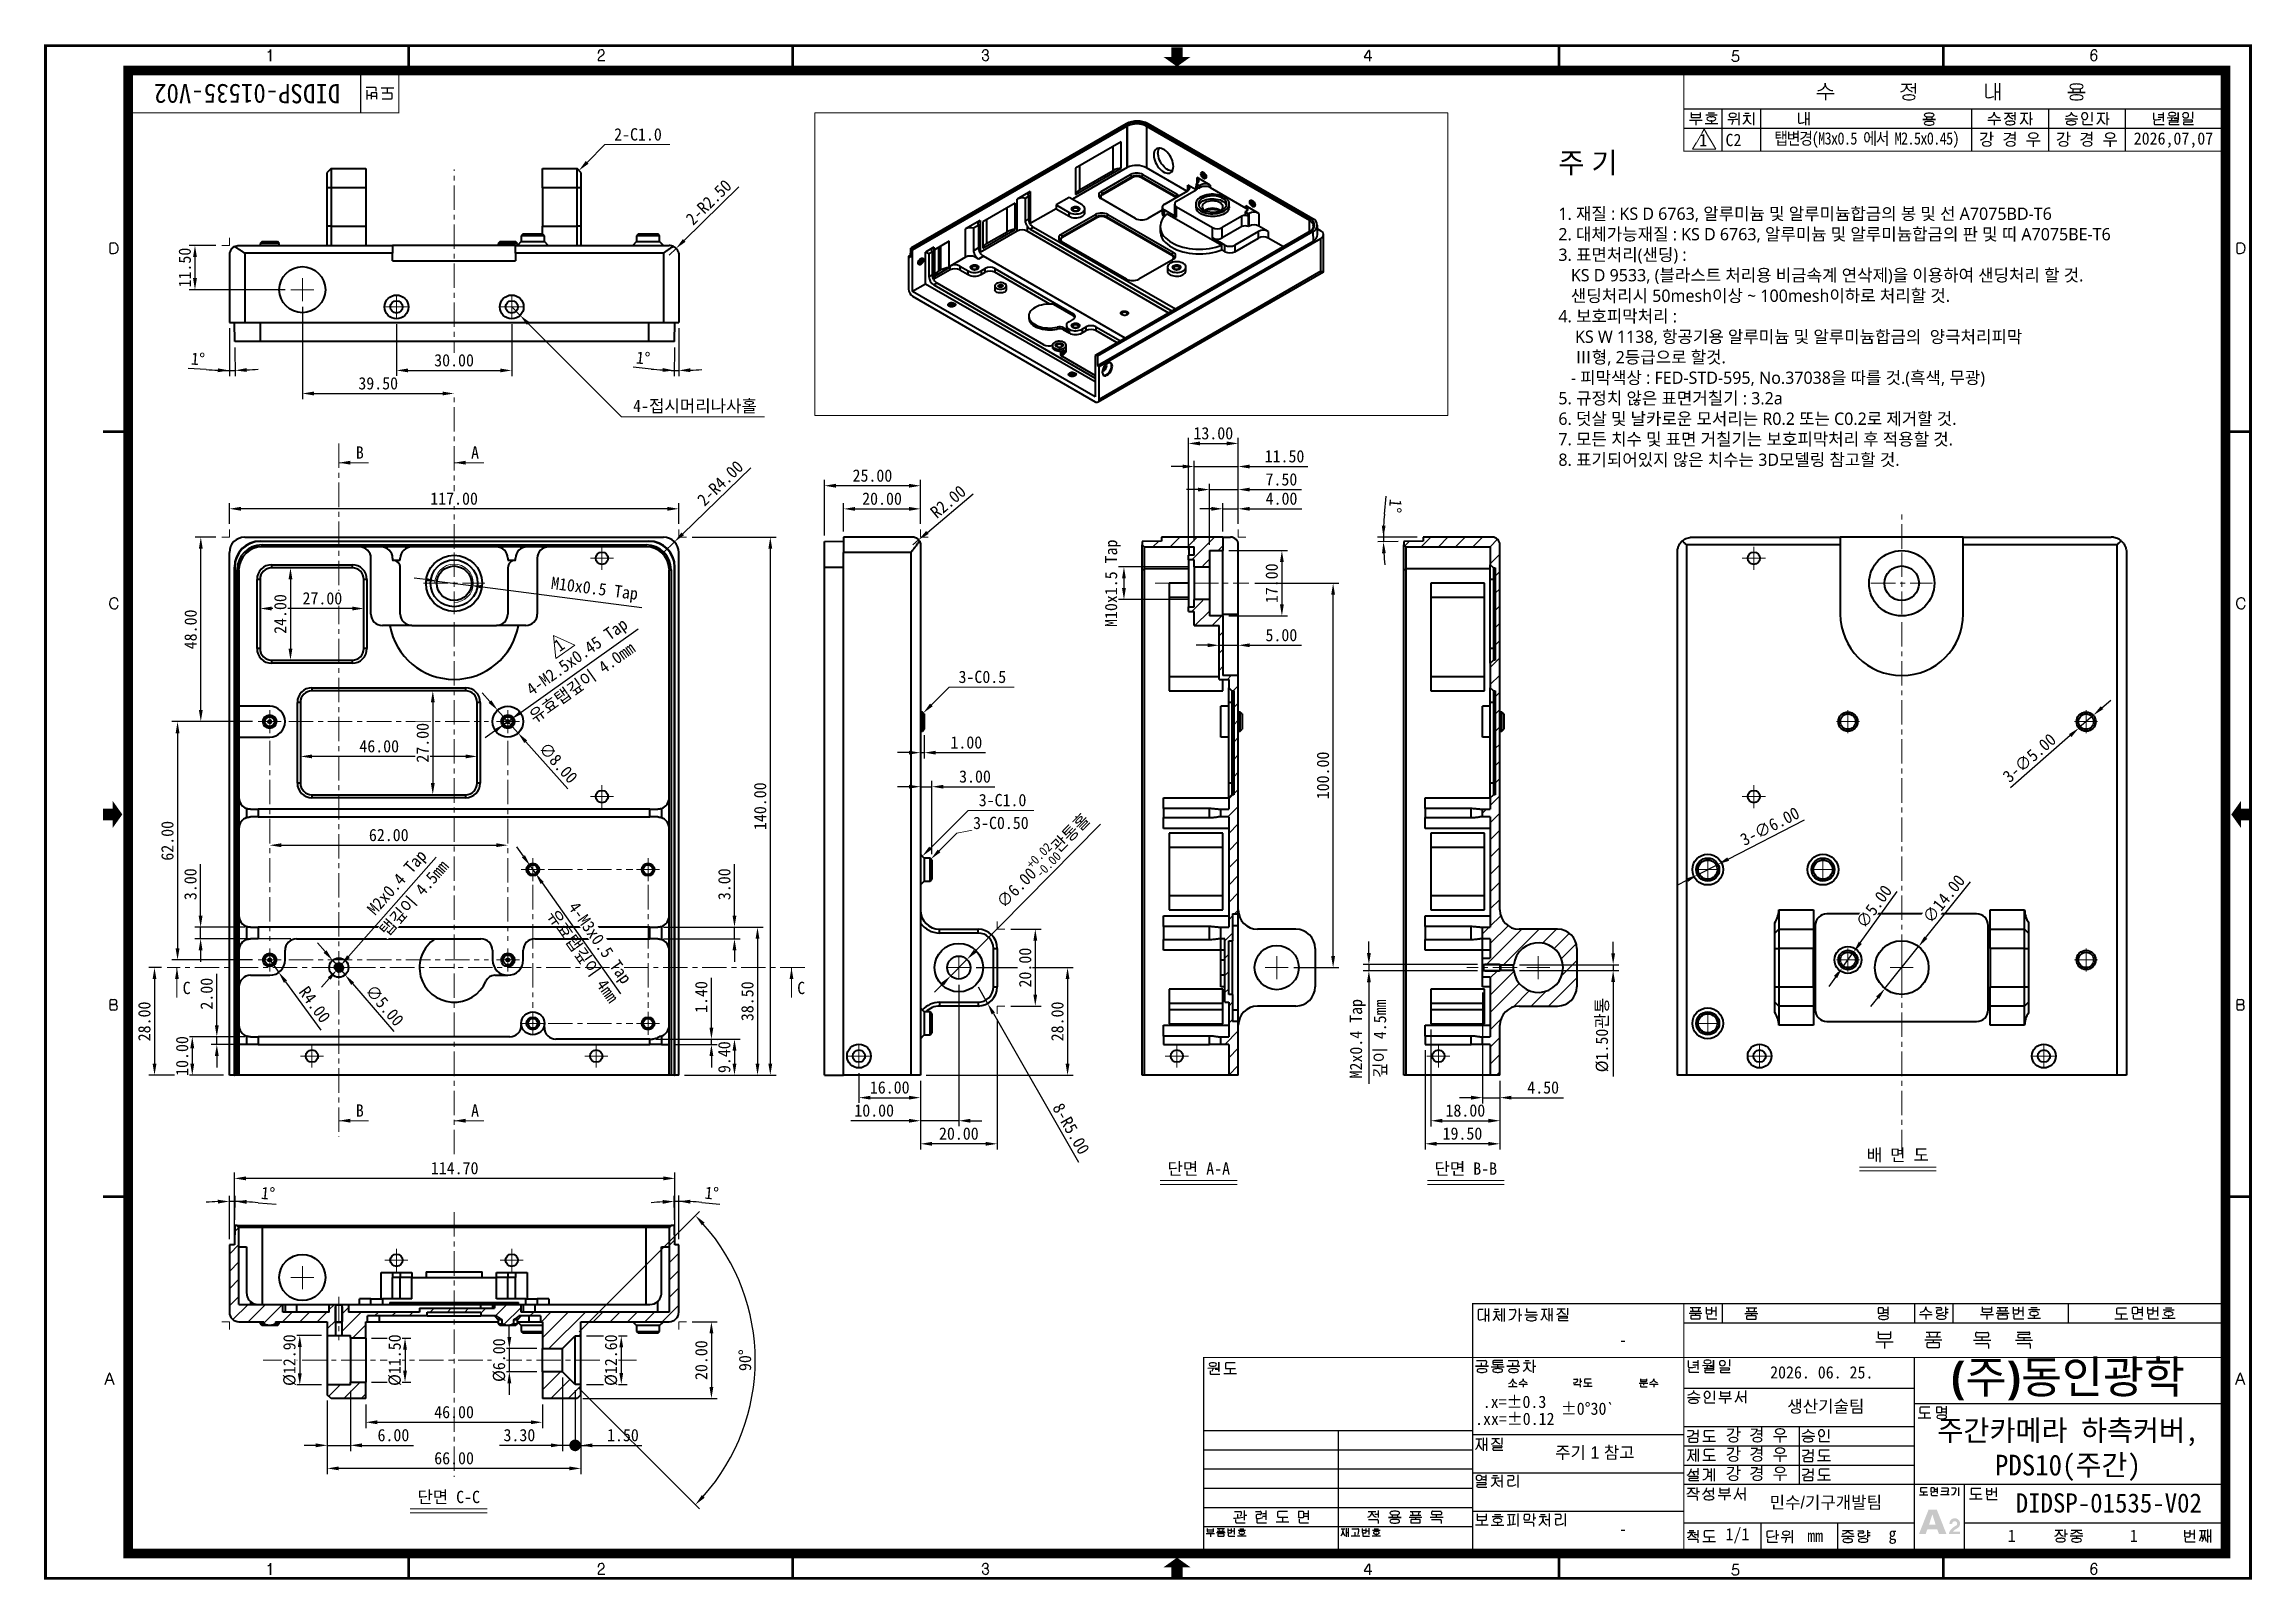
# Model space of a CAD drawing. Header units: millimetres. Extents: x 20 to 594, y 20 to 419.
import ezdxf

# ---------------------------------------------------------------- set-up
doc = ezdxf.new("R2010")
doc.units = ezdxf.units.MM
doc.linetypes.add('CENTERX2', pattern=[20.32, 12.7, -2.54, 2.54, -2.54])
doc.layers.get('0').update_dxf_attribs({"color": 6})
for name, color, linetype, lineweight in [('2-text', 2, 'Continuous', 25), ('CENTER', 1, 'CENTERX2', 9), ('DIM', 2, 'Continuous', 9), ('HATCH', 5, 'Continuous', 13), ('HIDDEN', 252, 'Continuous', 13), ('OUTLINE', 3, 'Continuous', 40), ('기준선', 6, 'Continuous', 9)]:
    doc.layers.add(name, color=color, linetype=linetype, lineweight=lineweight)
doc.styles.add('HSC', font='malgun.ttf')
doc.styles.get("Standard").update_dxf_attribs({"font": '', "height": 3.2})
doc.styles.add('굴림', font='', dxfattribs={"height": 3.2})
doc.styles.get('Standard').set_extended_font_data('GulimChe')
doc.styles.get('굴림').set_extended_font_data('GulimChe')
doc.dimstyles.new('척도 1배 - (x.xx)', dxfattribs={"dimtxt": 3.2, "dimasz": 3, "dimexe": 1.5, "dimexo": 1.5, "dimgap": 1, "dimtad": 1, "dimzin": 0, "dimdsep": 46, "dimtxsty": 'Standard', "dimcen": 0, "dimclrd": 2, "dimclre": 2, "dimclrt": 2, "dimadec": 0, "dimazin": 0, "dimtfac": 0.75, "dimtmove": 0, "dimatfit": 0, "dimfxl": 1, "dimtfill": 1, "dimtolj": 1, "dimtzin": 0, "dimarcsym": 0})
pattern_1 = [(45, (12.258, 14.8462), (-2.245064, 2.245064), [])]
pattern_2 = [(45, (-54.449, -44.8833), (-2.245064, 2.245064), [])]

msp = doc.modelspace()

# ---------------------------------------------------------------- texts
at = {"layer": '2-text', "insert": (413.83, 391.039), "char_height": 3.2, "width": 162.49614, "attachment_point": 1, "style": 'HSC'}
msp.add_mtext('{\\H1.6875x;주 기\\P}\\P1. 재질 : KS D 6763, 알루미늄 및 알루미늄합금의 봉 및 선 A7075BD-T6 \\P2. 대체가능재질 : KS D 6763, 알루미늄 및 알루미늄합금의 판 및 띠 A7075BE-T6\\P3. 표면처리(샌딩) : \\P   KS D 9533, (블라스트 처리용 비금속계 연삭제)을 이용하여 샌딩처리 할 것.\\P   샌딩처리시 50mesh이상 ~ 100mesh이하로 처리할 것.\\P4. 보호피막처리 :\\P    KS W 1138, 항공기용 알루미늄 및 알루미늄합금의  양극처리피막\\P    {\\fHCR Batang|b0|i0|c129|p2;Ⅲ}형, 2등급으로 할것.\\P   - 피막색상 : FED-STD-595, No.37038을 따를 것.(흑색, 무광)\\P5. 규정치 않은 표면거칠기 : 3.2a\\P6. 덧살 및 날카로운 모서리는 R0.2 또는 C0.2로 제거할 것.\\P7. 모든 치수 및 표면 거칠기는 보호피막처리 후 적용할 것.\\P8. 표기되어있지 않은 치수는 3D모델링 참고할 것.', dxfattribs=at)
at = {"layer": 'DIM', "insert": (72.5, 406.359), "char_height": 5, "width": 60, "attachment_point": 5, "rotation": 180}
msp.add_mtext('DIDSP-01535-V02', dxfattribs=at)
at = {"layer": 'DIM', "color": 2, "ltscale": 0.5, "char_height": 3.2, "attachment_point": 5}
for s, insert in [('\\A1;B', (101.821, 312.965)), ('\\A1;A', (131.821, 312.965)), ('\\A1;C', (216.725, 173.626)), ('\\A1;B', (101.821, 141.754)), ('\\A1;A', (131.821, 141.754)), ('\\A1;배 면 도', (502.204, 130.02)), ('\\A1;단면 A-A', (320.208, 126.52)), ('\\A1;단면 B-B', (389.72, 126.52)), ('\\A1;단면 C-C', (124.95, 41.088))]:
    msp.add_mtext(s, dxfattribs=dict(at, insert=insert))
at = {"layer": 'DIM', "attachment_point": 5}
for s, insert, char_height, width in [('{\\fGulim|b0|i0|c129|p50;\\C2;-}', (430.66, 82.052), 3.2, 46.05648), ('{\\C2;2026. 06. 25.}', (482.395, 73.612), 3.2, 48.16062), ('{\\C2;.xx=±0.12}', (402.481, 61.516), 3.2, 46.05648), ('{\\C2;.x=±0.3}', (402.416, 65.938), 3.2, 46.05648), ('{\\C2;±0%%D30\\H0.9583x;\\C256;`}', (421.401, 64.163), 3.2, 46.05648), ('{\\fGulim|b0|i0|c129|p50;\\C2;생산기술팀}', (483.448, 64.612), 3.2, 46.05648), ('{\\C2;강 경 우}', (465.47, 57.112), 3.2, 22.01091), ('{\\C2;주간카메라 하측커버,\\PPDS10(주간)}', (546.476, 53.279), 5.4, 80), ('{\\fGulim|b0|i0|c129|p50;\\C2;주기 1 참고}', (423.323, 52.592), 3.2, 46.05648), ('{\\C2;강 경 우}', (465.47, 52.112), 3.2, 22.01091), ('{\\C2;강 경 우}', (465.47, 47.112), 3.2, 22.01091), ('{\\fGulim|b0|i0|c129|p50;\\C2;민수/기구개발팀}', (483.448, 39.612), 3.2, 46.05648), ('DIDSP-01535-V02', (557.117, 39.612), 5, 58.7173), ('{\\fGulim|b0|i0|c129|p50;\\C2;-}', (430.66, 32.905), 3.2, 46.05648), ('{\\C2;1/1}', (460.432, 31.112), 3.2, 12.08812), ('{\\C2;mm}', (480.68, 31.112), 3.2, 11.59127), ('{\\C2;g}', (500.815, 31.112), 3.2, 11.3207), ('{\\C2;1}', (531.844, 31.112), 3.2, 24.73741), ('{\\C2;1}', (563.635, 31.112), 3.2, 26.25038)]:
    msp.add_mtext(s, dxfattribs=dict(at, insert=insert, char_height=char_height, width=width))

# ---------------------------------------------------------------- blocks, each defined once
blk = doc.blocks.new('A-2_규격도면_동인광학')
for points in [[(296.05, 398.38), (293.05, 398.38), (293.05, 395.88), (291.05, 395.88), (294.55, 393.38), (298.05, 395.88), (296.05, 395.88)], [(15, 197.3), (15, 200.3), (17.5, 200.3), (17.5, 202.3), (20, 198.8), (17.5, 195.3), (17.5, 197.3)], [(574, 197.3), (574, 200.3), (571.5, 200.3), (571.5, 202.3), (569, 198.8), (571.5, 195.3), (571.5, 197.3)], [(296.05, 0.42), (293.05, 0.42), (293.05, 2.92), (291.05, 2.92), (294.55, 5.42), (298.05, 2.92), (296.05, 2.92)]]:
    blk.add_hatch(color=256).paths.add_polyline_path(points)
h = blk.add_hatch(color=256)
h.paths.add_polyline_path([(492.45, 12.79), (492.9, 11.57), (494.86, 11.57), (492.34, 17.9), (490.19, 17.9), (487.7, 11.57), (489.45, 11.57), (489.88, 12.79)])
h.paths.add_polyline_path([(490.33, 14.03), (491.18, 16.68), (491.2, 16.68), (492.02, 14.03)], flags=16)
h.paths.add_polyline_path([(497.23, 13.68, 0.087731), (496.02, 12.74, 0.162958), (495.5, 11.55), (498.42, 11.55), (498.42, 12.22), (496.58, 12.18, -0.364256), (496.59, 12.27, -0.086257), (497.48, 12.96, 2.012854), (495.62, 14.18), (496.38, 14.23, -2.012854)])
for p, q in [((57.91, 397.24), (58.16, 397.24)), ((58.57, 397.85), (58.57, 394.79)), ((58.57, 394.79), (58.57, 397.85)), ((143.94, 396.82), (143.94, 397.08)), ((243.95, 396.94), (243.95, 397.07)), ((343.37, 395.83), (344.47, 397.53)), ((344.66, 397.48), (344.66, 394.8)), ((82, 391.36), (82, 381.36)), ((143.86, 394.95), (145.61, 394.95)), ((144.8, 396.18), (144.7, 396.12)), ((145.14, 396.42), (144.8, 396.18)), ((145.22, 396.49), (145.14, 396.42)), ((244.86, 396.42), (244.47, 396.42)), ((244.86, 396.42), (244.87, 396.42)), ((345.26, 395.68), (343.46, 395.68)), ((85.87, 387.91), (83.48, 387.91)), ((83.73, 384.78), (83.73, 387.2)), ((84.63, 385.83), (83.73, 385.83)), ((84.81, 386.37), (84.81, 384.88)), ((86.28, 385.57), (84.81, 385.57)), ((86.07, 386.58), (84.99, 386.58)), ((86.06, 387), (86.06, 387.76)), ((86.28, 384.88), (86.28, 386.41)), ((90.69, 387.72), (87.36, 387.72)), ((90.02, 386.48), (87.64, 386.48)), ((89.03, 386.68), (89.03, 387.72)), ((90.27, 385.19), (90.27, 386.25)), ((461.12, 386.34), (465.59, 386.34)), ((463.31, 388.84), (463.31, 389.07)), ((463.31, 389.07), (463.31, 388.84)), ((463.34, 386.34), (463.34, 384.61)), ((483.14, 388.82), (485.85, 388.82)), ((484.49, 388.82), (484.49, 388.39)), ((486.68, 387.82), (485.58, 387.82)), ((486.69, 389.06), (486.69, 386.34)), ((505.1, 388.89), (505.1, 385.62)), ((507.57, 389.06), (507.57, 384.61)), ((507.57, 386.82), (508.64, 386.82)), ((508.64, 389.06), (508.64, 384.61)), ((526.49, 386.63), (530.94, 386.63)), ((530.94, 386.63), (526.49, 386.63)), ((527.76, 387.5), (527.76, 386.63)), ((529.64, 387.52), (529.64, 386.63)), ((87.68, 384.98), (90.05, 384.98)), ((426.5, 382.36), (566.5, 382.36)), ((427.94, 379.44), (431.3, 379.44)), ((428.38, 381.42), (428.38, 380.3)), ((428.38, 380.91), (430.86, 380.91)), ((428.6, 380.11), (430.66, 380.11)), ((429.62, 379.44), (429.62, 378.17)), ((430.86, 380.35), (430.86, 381.43)), ((432.21, 380.83), (435.13, 380.83)), ((432.84, 381.36), (434.49, 381.36)), ((433.52, 380.34), (433.66, 380.34)), ((433.66, 380.34), (433.79, 380.34)), ((436.5, 371.36), (436.5, 382.36)), ((437.94, 379.58), (438.05, 379.58)), ((439.12, 381.26), (439.23, 381.26)), ((439.23, 380.17), (439.12, 380.17)), ((439.23, 379.61), (439.22, 379.01)), ((439.23, 381.26), (439.33, 381.26)), ((439.33, 380.17), (439.23, 380.17)), ((440.81, 381.47), (440.81, 378.15)), ((441.94, 380.69), (443.9, 380.69)), ((442.33, 381.27), (443.51, 381.27)), ((442.92, 380.69), (442.92, 380.1)), ((444.59, 381.46), (444.59, 378.15)), ((446.5, 371.36), (446.5, 382.36)), ((456.33, 381.37), (456.33, 378.92)), ((458.19, 381.48), (458.19, 378.15)), ((458.19, 379.8), (459, 379.8)), ((459, 381.48), (459, 378.15)), ((488.7, 379.6), (492.04, 379.6)), ((492.04, 379.6), (488.7, 379.6)), ((489.66, 380.26), (489.66, 379.6)), ((491.06, 380.27), (491.06, 379.6)), ((501.5, 371.36), (501.5, 382.36)), ((505.64, 379.45), (508.99, 379.45)), ((507.27, 381.33), (507.27, 381.5)), ((507.27, 381.5), (507.27, 381.33)), ((507.3, 379.45), (507.3, 378.16)), ((509.99, 381.3), (512.02, 381.3)), ((511, 381.3), (511, 380.98)), ((512.62, 380.57), (511.79, 380.57)), ((512.62, 381.5), (512.62, 379.45)), ((514.09, 381.26), (516.07, 381.26)), ((515.04, 381.26), (515.04, 380.33)), ((516.6, 381.5), (516.6, 378.17)), ((516.6, 379.82), (517.23, 379.82)), ((521.5, 371.36), (521.5, 382.36)), ((525.74, 379.77), (529.07, 379.77)), ((525.89, 380.46), (526, 380.46)), ((527.4, 381.18), (527.4, 381.52)), ((528.8, 380.46), (528.91, 380.46)), ((530.03, 380.49), (530.03, 380.52)), ((530.03, 380.48), (530.03, 380.49)), ((531.64, 380.52), (531.64, 380.49)), ((531.64, 380.49), (531.64, 380.48)), ((532.68, 381.51), (532.68, 379.08)), ((534.07, 381.26), (536.05, 381.26)), ((535.02, 381.26), (535.02, 380.33)), ((536.58, 381.5), (536.58, 378.17)), ((536.58, 379.82), (537.21, 379.82)), ((541.5, 371.36), (541.5, 382.36)), ((548.71, 381.35), (548.71, 379.82)), ((548.92, 379.58), (549.09, 379.56)), ((549.94, 380.89), (551.24, 380.89)), ((549.95, 380.26), (551.24, 380.26)), ((551.24, 381.47), (551.24, 379.05)), ((552.3, 380.07), (554.78, 380.14)), ((552.71, 379.35), (555.01, 379.35)), ((553.55, 380.1), (553.57, 379.86)), ((555.18, 379.82), (554.16, 379.82)), ((555.18, 381.47), (555.18, 379.44)), ((555.18, 379.44), (555.18, 381.47)), ((556.45, 379.49), (558.74, 379.49)), ((558.91, 381.64), (558.91, 379.91)), ((426.5, 377.36), (566.5, 377.36)), ((432, 378.6), (435.34, 378.6)), ((433.66, 379.25), (433.52, 379.25)), ((433.66, 379.25), (433.66, 378.6)), ((433.79, 379.25), (433.66, 379.25)), ((530.32, 379.26), (530.32, 378.51)), ((530.51, 378.35), (532.89, 378.35)), ((548.92, 379.24), (548.92, 378.48)), ((549.11, 378.33), (551.49, 378.33)), ((552.84, 378.7), (552.84, 378.43)), ((555, 378.88), (552.99, 378.87)), ((553.05, 378.28), (555.4, 378.28)), ((556.57, 378.76), (556.57, 378.48)), ((558.73, 378.94), (556.72, 378.92)), ((556.78, 378.34), (559.13, 378.34)), ((16.84, 345), (16.84, 347.24)), ((17.07, 347.48), (17.76, 347.48)), ((570.52, 345), (570.52, 347.24)), ((570.75, 347.48), (571.44, 347.48)), ((18.91, 254.23), (18.87, 254.4)), ((572.59, 254.23), (572.55, 254.4)), ((16.83, 148.14), (16.83, 150.42)), ((17.06, 150.63), (17.97, 150.63)), ((570.51, 148.14), (570.51, 150.42)), ((570.74, 150.63), (571.64, 150.63)), ((16.83, 149.35), (17.97, 149.35)), ((17.97, 149.35), (16.83, 149.35)), ((18.03, 147.9), (17.08, 147.9)), ((17.97, 149.35), (17.99, 149.35)), ((570.51, 149.35), (571.64, 149.35)), ((571.64, 149.35), (570.51, 149.35)), ((571.71, 147.9), (570.75, 147.9)), ((571.64, 149.35), (571.66, 149.35)), ((372.96, 69.66), (372.96, 67.56)), ((374.26, 69.99), (373.21, 69.99)), ((374.81, 70.21), (374.81, 66.87)), ((375.62, 70.21), (375.62, 66.87)), ((376.94, 69.48), (378.46, 69.48)), ((377.17, 70.04), (378.23, 70.04)), ((377.7, 68.8), (377.7, 69.48)), ((378.99, 70.21), (378.99, 66.87)), ((379.7, 70.21), (379.7, 66.87)), ((381.02, 70.02), (382.37, 70.02)), ((382.63, 69.77), (382.63, 69.13)), ((383.63, 70.21), (383.63, 66.87)), ((385.49, 70.25), (385.49, 69.51)), ((385.75, 69.27), (388.11, 69.27)), ((389.4, 70.08), (390.94, 70.08)), ((390.16, 70.08), (390.16, 69.15)), ((391.35, 70.3), (391.35, 66.96)), ((392.16, 70.3), (392.16, 66.96)), ((393.55, 70.12), (395.57, 70.12)), ((394.56, 70.12), (394.56, 69.81)), ((394.56, 70.12), (394.56, 69.81)), ((396.2, 70.32), (396.2, 68.6)), ((427.85, 69.05), (431.2, 69.05)), ((428.13, 70.53), (430.91, 70.53)), ((428.13, 69.58), (430.91, 69.58)), ((428.68, 70.37), (428.86, 69.58)), ((429.52, 69.05), (429.52, 68.46)), ((430.36, 70.36), (430.18, 69.58)), ((432.31, 70.58), (432.31, 69.05)), ((432.31, 69.88), (433.77, 69.88)), ((433.77, 69.09), (433.77, 70.58)), ((433.96, 69.62), (434.85, 69.62)), ((434.85, 70.68), (434.85, 68.26)), ((436.5, 71.5), (436.5, 66.5)), ((442.67, 70.42), (445.46, 70.42)), ((442.67, 69.48), (445.46, 69.48)), ((443.23, 70.27), (443.4, 69.48)), ((444.9, 70.25), (444.72, 69.48)), ((477.05, 70.25), (477.05, 69.19)), ((477.25, 69), (478.29, 69)), ((478.31, 70.44), (477.26, 70.44)), ((478.5, 69.19), (478.5, 70.22)), ((478.67, 69.94), (479.6, 69.94)), ((478.68, 69.21), (479.6, 69.21)), ((479.6, 70.66), (479.6, 68.54)), ((486.5, 71.5), (486.5, 66.5)), ((489.45, 70.52), (489.45, 70.7)), ((489.45, 70.7), (489.45, 70.52)), ((492.1, 70.47), (493.32, 70.47)), ((492.24, 69.62), (492.24, 69.19)), ((493.36, 69.79), (492.47, 69.79)), ((493.59, 70.28), (493.59, 70.01)), ((494.62, 70.65), (494.62, 68.6)), ((495.29, 69.95), (494.62, 69.95)), ((495.29, 69.18), (494.62, 69.18)), ((494.62, 69.18), (495.29, 69.18)), ((496.5, 71.5), (496.5, 66.5)), ((504.15, 70.64), (504.15, 69.52)), ((504.15, 70.13), (506.63, 70.13)), ((504.37, 69.32), (506.43, 69.32)), ((506.63, 69.57), (506.63, 70.65)), ((507.81, 69.06), (511.16, 69.06)), ((508.09, 70.54), (510.87, 70.54)), ((508.09, 69.6), (510.87, 69.6)), ((508.64, 70.39), (508.82, 69.6)), ((509.48, 69.06), (509.48, 68.47)), ((510.31, 70.37), (510.14, 69.6)), ((512.18, 70.6), (512.18, 69.07)), ((512.18, 69.91), (513.65, 69.91)), ((513.65, 69.11), (513.65, 70.6)), ((513.84, 69.65), (514.73, 69.65)), ((514.73, 70.7), (514.73, 68.28)), ((516.21, 69.98), (519.12, 69.98)), ((516.83, 70.5), (518.49, 70.5)), ((517.52, 69.48), (517.65, 69.48)), ((517.65, 69.48), (517.79, 69.48)), ((526.5, 71.5), (526.5, 66.5)), ((539.12, 70.11), (539.12, 69.05)), ((541.71, 70.32), (539.34, 70.32)), ((543.21, 70.31), (543.21, 69.12)), ((544.47, 70.49), (543.42, 70.49)), ((544.66, 69.12), (544.66, 70.27)), ((544.83, 70), (545.76, 70)), ((544.84, 69.27), (545.76, 69.27)), ((545.76, 70.71), (545.76, 68.28)), ((547.22, 70.59), (547.22, 69.07)), ((547.22, 69.9), (548.69, 69.9)), ((548.69, 69.11), (548.69, 70.6)), ((548.87, 69.64), (549.77, 69.64)), ((549.77, 70.69), (549.77, 68.28)), ((551.25, 69.93), (554.16, 69.93)), ((551.87, 70.46), (553.53, 70.46)), ((552.55, 69.44), (552.69, 69.44)), ((552.69, 69.44), (552.83, 69.44)), ((374.81, 68.53), (375.62, 68.53)), ((378.99, 68.49), (378.27, 68.49)), ((383.63, 68.57), (384.28, 68.57)), ((385.06, 68.59), (388.39, 68.59)), ((391.35, 68.62), (392.16, 68.62)), ((393.73, 68.28), (396.02, 68.28)), ((393.85, 67.55), (393.85, 67.28)), ((396.01, 67.73), (394, 67.71)), ((394.06, 67.13), (396.41, 67.13)), ((426.5, 66.5), (566.5, 66.5)), ((428.29, 68.31), (428.29, 67.7)), ((430.58, 68.46), (428.47, 68.46)), ((428.52, 67.55), (430.58, 67.55)), ((430.75, 67.76), (430.75, 68.31)), ((432.51, 68.88), (433.6, 68.88)), ((432.52, 68.46), (432.52, 67.7)), ((432.72, 67.55), (435.1, 67.55)), ((442.39, 68.95), (445.74, 68.95)), ((442.83, 68.21), (442.83, 67.6)), ((445.12, 68.36), (443.02, 68.36)), ((443.07, 67.45), (445.12, 67.45)), ((444.06, 68.95), (444.06, 68.36)), ((445.3, 67.65), (445.3, 68.21)), ((477.06, 64.22), (477.06, 62.73)), ((477.06, 63.54), (480.36, 63.54)), ((480.36, 62.79), (480.36, 64.23)), ((487.81, 68.65), (491.16, 68.65)), ((489.48, 68.65), (489.48, 67.36)), ((489.57, 64.1), (493.28, 64.1)), ((490.3, 63.89), (490.54, 62.84)), ((492.54, 63.87), (492.3, 62.84)), ((492.42, 68.95), (492.75, 68.94)), ((502.52, 63.03), (502.52, 63.84)), ((502.83, 64.04), (505.57, 64.04)), ((503.71, 68.66), (507.07, 68.66)), ((505.39, 68.66), (505.39, 67.38)), ((505.81, 63.77), (505.81, 63.03)), ((508.25, 68.32), (508.25, 67.71)), ((510.54, 68.47), (508.43, 68.47)), ((508.48, 67.57), (510.54, 67.57)), ((510.71, 67.77), (510.71, 68.32)), ((512.39, 68.9), (513.47, 68.9)), ((512.4, 68.48), (512.4, 67.72)), ((512.6, 67.57), (514.98, 67.57)), ((513.27, 64.12), (516.33, 64.12)), ((513.43, 63.22), (513.43, 62.86)), ((516.31, 63.46), (513.63, 63.44)), ((516, 67.74), (519.33, 67.74)), ((517.65, 68.39), (517.52, 68.39)), ((517.65, 68.39), (517.65, 67.74)), ((517.79, 68.39), (517.65, 68.39)), ((538.7, 67.58), (542.03, 67.58)), ((539.36, 68.82), (541.75, 68.82)), ((540.36, 68.62), (540.36, 67.58)), ((543.41, 68.92), (544.45, 68.92)), ((543.43, 68.51), (543.43, 67.78)), ((543.68, 67.57), (545.86, 67.57)), ((547.42, 68.89), (548.51, 68.89)), ((547.44, 68.47), (547.44, 67.72)), ((547.63, 67.57), (550.02, 67.57)), ((551.03, 67.69), (554.37, 67.69)), ((552.69, 68.35), (552.55, 68.35)), ((552.69, 68.35), (552.69, 67.69)), ((552.83, 68.35), (552.69, 68.35)), ((476.47, 61.58), (480.94, 61.58)), ((477.34, 62.46), (480.1, 62.46)), ((478.7, 61.58), (478.7, 59.88)), ((489.2, 62.13), (493.66, 62.13)), ((489.57, 62.84), (493.28, 62.84)), ((489.78, 61.14), (489.78, 60.33)), ((492.83, 61.34), (490.02, 61.34)), ((490.09, 60.13), (492.83, 60.13)), ((491.42, 62.13), (491.42, 61.34)), ((493.07, 60.4), (493.07, 61.14)), ((501.93, 62.04), (506.4, 62.04)), ((502.41, 61.15), (505.51, 61.15)), ((505.57, 62.83), (502.76, 62.83)), ((504.16, 62.04), (504.16, 62.83)), ((505.79, 60.85), (505.79, 59.83)), ((512.83, 62.02), (517.29, 62.02)), ((513.3, 61.14), (516.41, 61.14)), ((513.72, 62.66), (516.85, 62.66)), ((515.05, 62.02), (515.05, 62.81)), ((516.68, 60.84), (516.68, 59.88)), ((15.52, 50.44), (16.6, 53.35)), ((16.77, 53.34), (17.82, 50.45)), ((302.61, 54.7), (305.09, 54.77)), ((303.16, 54.06), (303.16, 53.4)), ((303.37, 53.18), (305.74, 53.18)), ((303.86, 54.73), (303.87, 54.41)), ((305.48, 54.37), (304.46, 54.37)), ((305.48, 56.31), (305.48, 53.84)), ((305.48, 53.84), (305.48, 56.31)), ((306.72, 53.36), (310.05, 53.36)), ((307.14, 55.89), (307.14, 54.83)), ((309.73, 56.1), (307.36, 56.1)), ((307.39, 54.6), (309.77, 54.6)), ((308.38, 54.4), (308.38, 53.36)), ((372.26, 55.2), (375.6, 55.2)), ((375.6, 55.2), (372.26, 55.2)), ((372.54, 56.69), (374.87, 56.69)), ((373.74, 56.13), (373.74, 55.2)), ((375.15, 56.46), (375.15, 56.1)), ((376.36, 55.03), (379.69, 55.03)), ((376.79, 56.51), (376.79, 55.89)), ((379.36, 56.22), (376.79, 56.22)), ((377.03, 55.7), (379.42, 55.7)), ((379.41, 56.73), (377.04, 56.73)), ((378.02, 55.7), (378.02, 55.03)), ((380.44, 55.21), (383.78, 55.21)), ((383.78, 55.21), (380.44, 55.21)), ((380.79, 56.69), (383.12, 56.69)), ((381.92, 56.13), (381.92, 55.21)), ((383.4, 56.46), (383.4, 56.1)), ((384.66, 51.85), (384.66, 51.97)), ((384.66, 51.97), (384.66, 51.85)), ((384.73, 56.12), (386.69, 56.12)), ((385.15, 56.68), (386.2, 56.68)), ((385.68, 55.44), (385.68, 56.12)), ((387.26, 56.89), (387.26, 53.55)), ((387.26, 55.25), (387.92, 55.25)), ((397.74, 51.89), (398.67, 51.89)), ((398.8, 51.75), (398.8, 51.52)), ((399.47, 52.01), (399.47, 50.8)), ((400.67, 51.72), (400.67, 51.02)), ((402.39, 51.87), (400.81, 51.87)), ((415.17, 51.96), (415.17, 51.39)), ((416.82, 51.44), (416.82, 51.96)), ((418.66, 51.85), (418.66, 51.97)), ((418.66, 51.97), (418.66, 51.85)), ((427.62, 56.7), (427.62, 55.17)), ((427.83, 54.93), (428, 54.91)), ((427.83, 54.59), (427.83, 53.83)), ((428.03, 53.68), (430.41, 53.68)), ((428.86, 56.24), (430.16, 56.24)), ((428.86, 55.61), (430.16, 55.61)), ((430.16, 56.82), (430.16, 54.4)), ((431.37, 55.42), (433.86, 55.49)), ((431.79, 54.7), (434.09, 54.7)), ((431.91, 54.05), (431.91, 53.78)), ((434.07, 54.23), (432.06, 54.22)), ((432.13, 53.63), (434.47, 53.63)), ((432.63, 55.45), (432.64, 55.21)), ((434.25, 55.17), (433.24, 55.17)), ((434.25, 56.82), (434.25, 54.79)), ((434.25, 54.79), (434.25, 56.82)), ((435.87, 54.78), (438.17, 54.78)), ((436, 54.05), (436, 53.78)), ((438.16, 54.23), (436.15, 54.22)), ((436.21, 53.63), (438.56, 53.63)), ((438.34, 56.94), (438.34, 55.21)), ((570.16, 50.44), (571.24, 53.35)), ((571.4, 53.34), (572.46, 50.45)), ((15.94, 51.58), (17.41, 51.58)), ((380.84, 49.99), (383.06, 49.99)), ((381.94, 49.99), (381.94, 50.69)), ((383.57, 50.6), (385.81, 50.6)), ((384.68, 50.6), (384.68, 49.74)), ((397.85, 50.5), (399.33, 50.5)), ((399.47, 51.3), (399.91, 51.3)), ((399.48, 50.39), (399.48, 49.79)), ((400.39, 50.04), (402.61, 50.04)), ((400.83, 50.87), (402.42, 50.87)), ((401.49, 50.73), (401.49, 50.04)), ((414.88, 50.83), (417.1, 50.83)), ((415.17, 51.65), (416.82, 51.65)), ((415.17, 50.46), (415.17, 50.02)), ((415.33, 51.26), (416.66, 51.26)), ((415.34, 49.89), (416.92, 49.89)), ((415.99, 50.83), (415.99, 50.26)), ((417.57, 50.6), (419.8, 50.6)), ((418.68, 50.6), (418.68, 49.74)), ((426.5, 49.5), (486.5, 49.5)), ((427.41, 47.12), (430.74, 47.12)), ((427.56, 47.81), (427.67, 47.81)), ((429.07, 48.53), (429.07, 48.87)), ((430.47, 47.81), (430.57, 47.81)), ((431.76, 47.78), (431.76, 47.8)), ((431.76, 47.76), (431.76, 47.78)), ((431.98, 46.61), (431.98, 45.86)), ((433.37, 47.8), (433.37, 47.78)), ((433.37, 47.78), (433.37, 47.76)), ((434.34, 48.86), (434.34, 46.43)), ((435.56, 46.84), (438.92, 46.84)), ((436, 48.77), (436, 47.65)), ((436, 48.26), (438.48, 48.26)), ((436.21, 47.45), (438.28, 47.45)), ((437.24, 46.84), (437.24, 45.56)), ((438.48, 47.69), (438.48, 48.78)), ((440.69, 47.5), (440.81, 47.36)), ((440.84, 48.77), (440.84, 48.46)), ((441.33, 47.34), (442.55, 47.34)), ((442.55, 48.9), (442.55, 45.59)), ((570.58, 51.58), (572.05, 51.58)), ((432.18, 45.7), (434.56, 45.7)), ((486.5, 45.5), (566.5, 45.5)), ((487.49, 41.82), (490.82, 41.82)), ((487.91, 44.34), (487.91, 43.29)), ((490.5, 44.56), (488.12, 44.56)), ((488.15, 43.06), (490.53, 43.06)), ((489.14, 42.85), (489.14, 41.82)), ((492.22, 44.4), (492.22, 43.35)), ((493.49, 44.59), (492.43, 44.59)), ((492.43, 43.15), (493.46, 43.15)), ((493.68, 43.35), (493.68, 44.37)), ((493.84, 44.1), (494.77, 44.1)), ((493.85, 43.37), (494.77, 43.37)), ((494.77, 44.81), (494.77, 42.7)), ((301.5, 38.5), (371.5, 38.5)), ((336.5, 38.5), (336.5, 7.5)), ((371.5, 37.5), (426.5, 37.5)), ((372.34, 36.35), (373.88, 36.35)), ((373.1, 36.35), (373.1, 35.41)), ((374.29, 36.56), (374.29, 33.23)), ((374.29, 34.88), (375.1, 34.88)), ((375.1, 36.56), (375.1, 33.23)), ((376.49, 36.39), (378.51, 36.39)), ((376.67, 34.54), (378.97, 34.54)), ((377.5, 36.39), (377.5, 36.08)), ((377.5, 36.39), (377.5, 36.08)), ((379.15, 36.59), (379.15, 34.86)), ((426.5, 39.5), (486.5, 39.5)), ((426.5, 34.5), (486.5, 34.5)), ((427.43, 38.46), (428.81, 38.46)), ((427.78, 36.26), (427.78, 35.65)), ((429.95, 36.41), (427.96, 36.41)), ((428.01, 35.5), (429.95, 35.5)), ((429.03, 38.31), (429.03, 37.95)), ((430.14, 37.63), (429.21, 37.63)), ((430.13, 35.71), (430.13, 36.26)), ((430.14, 38.65), (430.14, 36.81)), ((431.39, 35.71), (434.72, 35.71)), ((431.81, 38.24), (431.81, 37.18)), ((434.4, 38.45), (432.03, 38.45)), ((432.05, 36.95), (434.44, 36.95)), ((433.05, 36.75), (433.05, 35.71)), ((456.5, 39.5), (456.5, 24.5)), ((457.23, 37.06), (460.56, 37.06)), ((457.38, 37.76), (457.48, 37.76)), ((458.89, 38.47), (458.89, 38.81)), ((460.29, 37.76), (460.39, 37.76)), ((461.52, 37.79), (461.52, 37.81)), ((461.52, 37.78), (461.52, 37.79)), ((461.8, 36.56), (461.8, 35.8)), ((462, 35.65), (464.38, 35.65)), ((463.13, 37.81), (463.13, 37.79)), ((463.13, 37.79), (463.13, 37.78)), ((464.16, 38.8), (464.16, 36.38)), ((301.5, 33.5), (371.5, 33.5)), ((376.79, 33.81), (376.79, 33.54)), ((378.95, 33.99), (376.94, 33.98)), ((377.01, 33.4), (379.35, 33.4)), ((426.5, 29.5), (486.5, 29.5)), ((427.5, 33.49), (429.03, 33.49)), ((428.26, 33.49), (428.26, 32.55)), ((429.51, 32.26), (428.71, 32.26)), ((429.51, 33.7), (429.51, 30.4)), ((430.26, 33.7), (430.26, 30.4)), ((431.39, 30.8), (434.72, 30.8)), ((431.81, 33.32), (431.81, 32.27)), ((434.4, 33.54), (432.03, 33.54)), ((432.05, 32.04), (434.44, 32.04)), ((433.05, 31.83), (433.05, 30.8)), ((457.36, 33.42), (458.73, 33.42)), ((457.71, 31.22), (457.71, 30.61)), ((459.88, 31.37), (457.89, 31.37)), ((457.94, 30.46), (459.88, 30.46)), ((458.95, 33.27), (458.95, 32.91)), ((460.07, 32.59), (459.14, 32.59)), ((460.06, 30.67), (460.06, 31.22)), ((460.07, 33.61), (460.07, 31.77)), ((461.32, 30.67), (464.65, 30.67)), ((461.74, 33.2), (461.74, 32.14)), ((464.33, 33.41), (461.96, 33.41)), ((461.98, 31.91), (464.37, 31.91)), ((462.98, 31.7), (462.98, 30.67)), ((301.5, 28.5), (371.5, 28.5)), ((301.5, 23.5), (371.5, 23.5)), ((371.5, 27.5), (426.5, 27.5)), ((372.51, 24.95), (374.81, 24.95)), ((372.63, 24.22), (372.63, 23.95)), ((374.79, 24.4), (372.78, 24.38)), ((372.85, 23.8), (375.2, 23.8)), ((374.06, 26.45), (374.97, 26.45)), ((374.06, 25.79), (374.97, 25.79)), ((374.97, 27.01), (374.97, 25.28)), ((376.42, 26.23), (378.38, 26.23)), ((376.8, 26.81), (377.99, 26.81)), ((377.4, 26.23), (377.4, 25.64)), ((377.96, 25.43), (379.07, 25.43)), ((379.07, 26.99), (379.07, 23.68)), ((380.57, 26.8), (381.91, 26.8)), ((380.71, 25.39), (380.71, 24.34)), ((380.82, 24.14), (380.9, 24.11)), ((381.91, 25.61), (380.89, 25.61)), ((380.9, 24.11), (381.04, 24.09)), ((382.12, 26.6), (382.12, 25.81)), ((383.25, 27.01), (383.25, 23.67)), ((426.5, 24.5), (566.5, 24.5)), ((427.4, 23.52), (429.43, 23.52)), ((427.71, 26.6), (430, 26.6)), ((427.83, 25.87), (427.83, 25.6)), ((429.99, 26.05), (427.98, 26.03)), ((428.04, 25.45), (430.39, 25.45)), ((428.27, 27.85), (428.46, 27.74)), ((428.4, 28.57), (428.4, 28.46)), ((428.41, 23.52), (428.41, 23.2)), ((428.94, 27.84), (430.17, 27.84)), ((429.9, 23.66), (429.9, 21.84)), ((430.17, 28.66), (430.17, 26.93)), ((431.52, 28.41), (432.56, 28.41)), ((432.36, 23.55), (432.36, 23.45)), ((432.67, 26.65), (433.62, 26.65)), ((432.82, 27.64), (433.62, 27.64)), ((433.62, 28.63), (433.62, 25.31)), ((434.14, 23.6), (434.14, 21.88)), ((434.35, 28.64), (434.35, 25.3)), ((435.83, 23.61), (435.83, 22.49)), ((435.83, 23.1), (438.31, 23.1)), ((438.31, 22.53), (438.31, 23.61)), ((440.62, 23.56), (440.62, 23.26)), ((442.4, 23.65), (442.4, 20.33)), ((457.36, 28.42), (458.73, 28.42)), ((457.71, 26.22), (457.71, 25.61)), ((459.88, 26.37), (457.89, 26.37)), ((457.94, 25.46), (459.88, 25.46)), ((458.95, 28.27), (458.95, 27.91)), ((460.07, 27.59), (459.14, 27.59)), ((460.06, 25.67), (460.06, 26.22)), ((460.07, 28.61), (460.07, 26.77)), ((461.32, 25.67), (464.65, 25.67)), ((461.74, 28.2), (461.74, 27.14)), ((464.33, 28.41), (461.96, 28.41)), ((461.98, 26.91), (464.37, 26.91)), ((462.98, 26.7), (462.98, 25.67)), ((488.08, 23.43), (488.08, 22.72)), ((489.8, 23.57), (488.22, 23.57)), ((490.76, 23.44), (490.76, 22.65)), ((491.61, 23.57), (490.9, 23.57)), ((491.73, 22.65), (491.73, 23.42)), ((491.84, 23.24), (492.46, 23.24)), ((492.46, 23.71), (492.46, 22.09)), ((493.56, 23.57), (495.11, 23.57)), ((495.27, 23.44), (495.27, 22.71)), ((496.2, 23.56), (497.09, 23.56)), ((497.27, 23.4), (497.27, 22.97)), ((498.01, 23.7), (498.01, 21.48)), ((499.5, 24.5), (499.5, 7.5)), ((501.25, 23.23), (501.25, 22.17)), ((503.84, 23.44), (501.46, 23.44)), ((505.24, 23.54), (505.24, 22.01)), ((506.7, 22.05), (506.7, 23.54)), ((507.78, 23.64), (507.78, 21.22)), ((301.5, 18.5), (371.5, 18.5)), ((309.48, 17.43), (311.11, 17.43)), ((312.04, 17.66), (312.04, 15.19)), ((315.01, 17.45), (316.18, 17.45)), ((316.45, 17.26), (316.45, 16.84)), ((317.71, 17.66), (317.71, 15.22)), ((323.34, 17.44), (320.97, 17.44)), ((326.14, 17.25), (326.14, 16.06)), ((327.4, 17.44), (326.35, 17.44)), ((328.69, 17.66), (328.69, 15.22)), ((344.29, 17.47), (346.31, 17.47)), ((345.3, 17.47), (345.3, 17.15)), ((346.95, 17.67), (346.95, 15.85)), ((355.25, 17.42), (358.03, 17.42)), ((355.8, 17.27), (355.97, 16.48)), ((357.47, 17.25), (357.29, 16.48)), ((360.89, 16.72), (360.89, 17.33)), ((361.13, 17.48), (363.18, 17.48)), ((363.36, 17.27), (363.36, 16.72)), ((371.5, 17.5), (426.5, 17.5)), ((427.47, 21.39), (429.69, 21.39)), ((429.9, 22.6), (430.57, 22.6)), ((429.92, 21.22), (429.92, 20.32)), ((432.23, 22.83), (432.42, 22.72)), ((432.92, 22.78), (434.14, 22.78)), ((435.39, 21.63), (438.74, 21.63)), ((436.04, 22.29), (438.11, 22.29)), ((437.06, 21.63), (437.06, 20.35)), ((440.47, 22.29), (440.59, 22.15)), ((441.18, 22.08), (442.4, 22.08)), ((487.8, 21.74), (490.02, 21.74)), ((488.24, 22.57), (489.83, 22.57)), ((488.9, 22.43), (488.9, 21.74)), ((490.9, 22.52), (491.59, 22.52)), ((490.91, 22.24), (490.91, 21.76)), ((491.08, 21.62), (492.53, 21.62)), ((491.85, 22.75), (492.46, 22.75)), ((495.56, 21.73), (493.33, 21.73)), ((493.48, 22.71), (493.55, 22.71)), ((500.83, 20.7), (504.16, 20.7)), ((501.49, 21.94), (503.87, 21.94)), ((502.48, 21.73), (502.48, 20.7)), ((505.24, 22.84), (506.7, 22.84)), ((505.44, 21.83), (506.53, 21.83)), ((505.45, 21.42), (505.45, 20.66)), ((505.65, 20.51), (508.03, 20.51)), ((506.89, 22.58), (507.78, 22.58)), ((301.5, 13.5), (371.5, 13.5)), ((302.12, 11.72), (304.35, 11.72)), ((302.41, 13.04), (302.41, 12.29)), ((302.41, 12.7), (304.06, 12.7)), ((302.55, 12.16), (303.93, 12.16)), ((303.24, 11.72), (303.24, 10.87)), ((304.06, 12.32), (304.06, 13.04)), ((304.85, 11.99), (307.08, 11.99)), ((305.03, 12.97), (306.89, 12.97)), ((305.03, 12.34), (306.89, 12.34)), ((306.67, 11.59), (305.26, 11.59)), ((305.4, 12.87), (305.52, 12.34)), ((305.96, 11.99), (305.96, 11.59)), ((306.52, 12.86), (306.4, 12.34)), ((307.77, 13.01), (307.77, 11.99)), ((307.77, 12.55), (308.74, 12.55)), ((307.9, 11.87), (308.63, 11.87)), ((307.91, 11.6), (307.91, 11.09)), ((308.74, 12.02), (308.74, 13.01)), ((308.87, 12.37), (309.46, 12.37)), ((309.28, 15.71), (309.8, 15.72)), ((309.46, 13.08), (309.46, 11.46)), ((309.8, 15.37), (309.8, 14.73)), ((310.06, 14.51), (312.33, 14.51)), ((310.31, 16.75), (310.31, 15.74)), ((310.45, 12.59), (312.39, 12.59)), ((310.87, 12.95), (311.97, 12.95)), ((311.32, 12.26), (311.41, 12.26)), ((311.41, 11.54), (311.32, 11.54)), ((311.41, 12.26), (311.5, 12.26)), ((311.41, 11.54), (311.41, 11.1)), ((311.5, 11.54), (311.41, 11.54)), ((312.69, 16.39), (312.04, 16.39)), ((315.15, 16.45), (315.15, 15.88)), ((315.29, 15.45), (315.29, 14.73)), ((315.33, 15.64), (315.66, 15.63)), ((316.22, 16.62), (315.38, 16.62)), ((315.54, 14.51), (317.82, 14.51)), ((316.79, 16.95), (317.71, 16.95)), ((316.79, 16.21), (317.71, 16.21)), ((320.33, 14.7), (323.66, 14.7)), ((320.75, 17.23), (320.75, 16.17)), ((321, 15.94), (323.38, 15.94)), ((321.99, 15.73), (321.99, 14.7)), ((326.34, 15.87), (327.38, 15.87)), ((326.36, 15.45), (326.36, 14.73)), ((326.61, 14.51), (328.79, 14.51)), ((327.59, 16.06), (327.59, 17.22)), ((327.76, 16.95), (328.69, 16.95)), ((327.77, 16.21), (328.69, 16.21)), ((337.25, 12.94), (338.28, 12.94)), ((337.76, 12.94), (337.76, 12.32)), ((338.55, 13.09), (338.55, 10.86)), ((338.55, 11.97), (339.09, 11.97)), ((339.09, 13.09), (339.09, 10.86)), ((340.08, 12.96), (341.65, 12.96)), ((340.84, 12.09), (340.84, 11.13)), ((341.82, 12.8), (341.82, 12.1)), ((342.79, 13.01), (342.79, 11.99)), ((342.79, 12.55), (343.77, 12.55)), ((342.92, 11.87), (343.65, 11.87)), ((342.93, 11.6), (342.93, 11.09)), ((343.77, 12.02), (343.77, 13.01)), ((343.89, 12.37), (344.49, 12.37)), ((344.39, 15.33), (346.72, 15.33)), ((344.49, 13.08), (344.49, 11.46)), ((345.47, 12.59), (347.41, 12.59)), ((345.89, 12.95), (346.99, 12.95)), ((346.04, 16.76), (346.95, 16.76)), ((346.34, 12.26), (346.43, 12.26)), ((346.43, 11.54), (346.34, 11.54)), ((346.43, 12.26), (346.53, 12.26)), ((346.53, 11.54), (346.43, 11.54)), ((346.43, 11.54), (346.43, 11.1)), ((346.92, 15.1), (346.92, 14.34)), ((349.57, 15.85), (352.91, 15.85)), ((352.91, 15.85), (349.57, 15.85)), ((350.53, 16.51), (350.53, 15.85)), ((351.94, 16.52), (351.94, 15.85)), ((354.97, 15.95), (358.32, 15.95)), ((355.25, 16.48), (358.03, 16.48)), ((355.4, 15.2), (355.4, 14.6)), ((357.69, 15.36), (355.59, 15.36)), ((355.64, 14.45), (357.69, 14.45)), ((356.63, 15.95), (356.63, 15.36)), ((357.87, 14.65), (357.87, 15.2)), ((360.46, 15.98), (363.81, 15.98)), ((360.81, 15.31), (363.14, 15.31)), ((363.18, 16.57), (361.08, 16.57)), ((362.13, 15.98), (362.13, 16.57)), ((363.35, 15.09), (363.35, 14.33)), ((372.23, 13.94), (375.56, 13.94)), ((372.65, 16.82), (372.65, 15.34)), ((372.65, 16.12), (375.14, 16.12)), ((372.85, 15.17), (374.93, 15.17)), ((373.89, 14.95), (373.89, 13.94)), ((375.14, 15.37), (375.14, 16.84)), ((376.33, 13.91), (379.67, 13.91)), ((376.55, 16.15), (379.46, 16.15)), ((377.17, 16.67), (378.83, 16.67)), ((377.85, 15.65), (377.99, 15.65)), ((377.99, 14.56), (377.85, 14.56)), ((377.99, 15.65), (378.13, 15.65)), ((377.99, 14.56), (377.99, 13.91)), ((378.13, 14.56), (377.99, 14.56)), ((380.46, 13.98), (380.83, 13.98)), ((380.56, 16.65), (382.59, 16.65)), ((381.03, 16.33), (381.03, 16.13)), ((382.16, 16.34), (382.16, 16.13)), ((383.28, 16.88), (383.28, 13.56)), ((384.9, 16.49), (384.87, 15.47)), ((384.9, 14.61), (387.12, 14.61)), ((385.07, 15.27), (386.11, 15.27)), ((386.17, 16.68), (385.11, 16.68)), ((386.32, 15.47), (386.36, 16.46)), ((387.33, 16.87), (387.33, 15.05)), ((387.33, 15.81), (388, 15.81)), ((387.35, 14.43), (387.35, 13.54)), ((388.81, 16.1), (390.77, 16.1)), ((389.2, 16.68), (390.38, 16.68)), ((389.79, 16.1), (389.79, 15.51)), ((390.35, 15.31), (391.46, 15.31)), ((391.46, 16.87), (391.46, 13.56)), ((392.91, 16.7), (394.25, 16.7)), ((393.04, 15.29), (393.04, 14.24)), ((393.15, 14.03), (393.23, 14)), ((394.24, 15.5), (393.22, 15.5)), ((393.23, 14), (393.38, 13.99)), ((394.46, 16.49), (394.46, 15.71)), ((395.59, 16.91), (395.59, 13.57)), ((426.5, 14.5), (486.5, 14.5)), ((427.48, 11.99), (429.51, 11.99)), ((427.87, 12.41), (429.12, 12.41)), ((429.12, 12.41), (427.87, 12.41)), ((428.49, 11.99), (428.49, 11.86)), ((430.15, 12.56), (430.15, 10.7)), ((431.82, 12.15), (431.82, 11.09)), ((434.41, 12.37), (432.04, 12.37)), ((446.5, 14.5), (446.5, 7.5)), ((448.09, 12.1), (448.09, 11)), ((449.73, 12.32), (448.33, 12.32)), ((450.52, 12.54), (450.52, 10.1)), ((453.02, 12.32), (453.12, 12.32)), ((453.12, 12.32), (453.23, 12.32)), ((454.7, 12.53), (454.7, 9.2)), ((466.5, 14.5), (466.5, 7.5)), ((467.67, 11.58), (467.77, 11.58)), ((467.78, 12.48), (470.56, 12.48)), ((469.17, 12.3), (469.17, 12.5)), ((470.57, 11.58), (470.68, 11.58)), ((471.76, 12.43), (472.98, 12.43)), ((471.9, 11.58), (471.9, 11.15)), ((473.03, 11.75), (472.13, 11.75)), ((473.25, 12.24), (473.25, 11.97)), ((474.28, 12.61), (474.28, 10.56)), ((474.95, 11.91), (474.28, 11.91)), ((499.5, 14.5), (566.5, 14.5)), ((523.13, 12.53), (525.16, 12.53)), ((524.14, 12.53), (524.14, 12.21)), ((525.67, 12.71), (525.67, 10.72)), ((525.68, 11.65), (526.34, 11.65)), ((527.21, 11.67), (527.32, 11.67)), ((527.33, 12.58), (530.11, 12.58)), ((528.72, 12.39), (528.72, 12.59)), ((530.12, 11.67), (530.23, 11.67)), ((556.82, 12.57), (556.82, 11.05)), ((556.82, 11.88), (558.28, 11.88)), ((558.28, 11.09), (558.28, 12.58)), ((558.47, 11.62), (559.36, 11.62)), ((559.36, 12.68), (559.36, 10.26)), ((560.76, 12.47), (562.5, 12.47)), ((561.28, 12.47), (561.28, 11.5)), ((561.28, 11.5), (561.3, 11.2)), ((562, 12.47), (562, 11.47)), ((562.82, 12.71), (562.82, 9.37)), ((563.62, 12.71), (563.62, 9.37)), ((305.14, 11.49), (305.14, 11.09)), ((305.3, 10.99), (306.67, 10.99)), ((306.79, 11.12), (306.79, 11.49)), ((308.04, 10.99), (309.63, 10.99)), ((310.31, 11.1), (312.53, 11.1)), ((339.89, 11.13), (342.12, 11.13)), ((343.06, 10.99), (344.65, 10.99)), ((345.33, 11.1), (347.56, 11.1)), ((427.63, 10.25), (429.96, 10.25)), ((429.15, 11.45), (430.15, 11.45)), ((430.16, 10.02), (430.16, 9.26)), ((431.4, 9.63), (434.73, 9.63)), ((432.06, 10.86), (434.45, 10.86)), ((433.06, 10.66), (433.06, 9.63)), ((448.27, 10.32), (448.27, 9.57)), ((448.46, 9.42), (450.85, 9.42)), ((451.19, 11.27), (450.52, 11.27)), ((451.84, 10.63), (451.95, 10.63)), ((453.12, 11.23), (453.02, 11.23)), ((453.23, 11.23), (453.12, 11.23)), ((453.12, 10.67), (453.12, 10.06)), ((467.51, 11.03), (470.84, 11.03)), ((469.18, 11.03), (469.18, 10.46)), ((472.08, 10.91), (472.41, 10.9)), ((474.96, 11.14), (474.28, 11.14)), ((474.28, 11.14), (474.96, 11.14)), ((527.05, 11.12), (530.38, 11.12)), ((528.72, 11.12), (528.72, 10.55)), ((557.02, 10.87), (558.11, 10.87)), ((557.03, 10.45), (557.03, 9.7)), ((557.23, 9.55), (559.61, 9.55)), ((562, 11.47), (562.01, 11.22)), ((562.07, 10.8), (562.44, 9.72)), ((562.82, 11.03), (563.62, 11.03)), ((57.91, 3.4), (58.16, 3.4)), ((58.57, 4.01), (58.57, 0.95)), ((58.57, 0.95), (58.57, 4.01)), ((143.86, 1.11), (145.61, 1.11)), ((143.94, 2.98), (143.94, 3.25)), ((144.8, 2.35), (144.7, 2.29)), ((145.14, 2.58), (144.8, 2.35)), ((145.22, 2.65), (145.14, 2.58)), ((243.95, 3.1), (243.95, 3.23)), ((244.86, 2.59), (244.47, 2.59)), ((244.86, 2.59), (244.87, 2.59)), ((343.37, 2), (344.47, 3.69)), ((345.26, 1.84), (343.46, 1.84)), ((344.66, 3.64), (344.66, 0.96))]:
    blk.add_line(p, q)
for points, const_width in [([(0, 0), (0, 398.86), (574, 398.86), (574, 0)], 0.7), ([(21.5, 6.5), (21.5, 392.36), (567.5, 392.36), (567.5, 6.5)], 2.5)]:
    blk.add_lwpolyline(points, close=True, dxfattribs=dict(const_width=const_width))
for points, const_width in [([(94.5, 398.86), (94.5, 391.69)], 0.7), ([(194.5, 398.86), (194.5, 391.69)], 0.7), ([(394, 398.86), (394, 391.69)], 0.7), ([(494, 398.86), (494, 391.69)], 0.7), ([(22.5, 381.36), (92, 381.36), (92, 391.36)], 0.3), ([(426.5, 391.36), (426.5, 371.36), (566.5, 371.36)], 0.3), ([(15, 298.36), (22.17, 298.36)], 0.7), ([(574, 298.36), (566.83, 298.36)], 0.7), ([(15, 99.36), (22.17, 99.36)], 0.7), ([(574, 99.36), (566.83, 99.36)], 0.7), ([(371.5, 7.5), (371.5, 71.5), (566.5, 71.5)], 0.3), ([(426.5, 71.5), (426.5, 7.5)], 0.3), ([(301.5, 7.5), (301.5, 57.5), (566.5, 57.5)], 0.3), ([(486.5, 57.5), (486.5, 7.5)], 0.3), ([(94.5, 0), (94.5, 7.17)], 0.7), ([(194.5, 0), (194.5, 7.17)], 0.7), ([(394, 0), (394, 7.17)], 0.7), ([(494, 0), (494, 7.17)], 0.7)]:
    blk.add_lwpolyline(points, dxfattribs=dict(const_width=const_width))
for points in [[(440.68, 397.44), (439.38, 397.44), (439.19, 396.07), (439.26, 396.17, -0.05142), (439.32, 396.23, -0.217579), (440.02, 396.47, -0.23737), (440.62, 396.09, -0.220896), (440.7, 395.25, -0.337639), (439.81, 394.66, -0.170475), (439.22, 394.92, -0.227037), (439.07, 395.3, -1.045837)], [(534, 397.1), (533.99, 397.2, 0.380213), (533.37, 397.75, 0.262892), (532.71, 397.37, 0.114582), (532.46, 396.61, 0.040113), (532.45, 395.63, 0.289798), (532.97, 394.94, 0.398627), (533.94, 395.34, 0.203049), (533.96, 396.2, 0.256462), (533.47, 396.61, 0.1613), (532.91, 396.53, 0.140537), (532.55, 396.21, 0.145737), (532.44, 395.83, -1.235518)], [(440.68, 3.6), (439.38, 3.6), (439.19, 2.24), (439.26, 2.33, -0.05142), (439.32, 2.4, -0.217579), (440.02, 2.63, -0.23737), (440.62, 2.25, -0.220896), (440.7, 1.41, -0.337639), (439.81, 0.82, -0.170475), (439.22, 1.08, -0.227037), (439.07, 1.46, -1.045837)], [(534, 3.26), (533.99, 3.36, 0.380213), (533.37, 3.91, 0.262892), (532.71, 3.54, 0.114582), (532.46, 2.78, 0.040113), (532.45, 1.79, 0.289798), (532.97, 1.1, 0.398627), (533.94, 1.5, 0.203049), (533.96, 2.36, 0.256462), (533.47, 2.77, 0.1613), (532.91, 2.7, 0.140537), (532.55, 2.37, 0.145737), (532.44, 1.99, -1.235518)]]:
    blk.add_lwpolyline(points, format="xyb")
for centre, radius, start, end in [((58.16, 397.66), 0.418, 270, 351.85643), ((144.61, 397.08), 0.675, 135.36141, 180), ((144.53, 397.16), 0.56, 116.11258, 135.36141), ((144.71, 396.81), 0.951, 75.51105, 116.11258), ((144.8, 397.19), 0.566, 52.7857, 75.51105), ((144.7, 397.05), 0.74, 352.40814, 52.7857), ((144.58, 397.06), 0.862, 318.10846, 352.40814), ((244.63, 397.07), 0.682, 98.25288, 180), ((244.68, 396.73), 1.03, 75.01813, 98.25288), ((244.76, 397.06), 0.644, 278.5791, 307.79088), ((244.77, 397.07), 0.675, 44.08347, 75.01813), ((244.72, 397.12), 0.714, 307.79088, 348.31431), ((244.8, 397.1), 0.63, 348.31431, 44.08347), ((344.56, 397.48), 0.1, 0, 147.06269), ((145.38, 394.91), 1.52, 161.3803, 178.41238), ((144.61, 395.17), 0.705, 132.87493, 161.3803), ((146.71, 392.9), 3.8, 121.99012, 132.87493), ((244.81, 395.7), 0.927, 169.71561, 200.29208), ((244.55, 395.6), 0.649, 200.29208, 239.5601), ((244.78, 395.99), 1.1, 239.5601, 270.05386), ((244.78, 395.57), 0.675, 270.05386, 309.23041), ((244.84, 395.75), 0.674, 69.43402, 87.22859), ((244.82, 395.71), 0.712, 352.9335, 69.43402), ((244.64, 395.74), 0.896, 309.23041, 352.9335), ((343.46, 395.78), 0.1, 147.06269, 270), ((84.99, 386.4), 0.181, 90, 191.02142), ((85.9, 387.76), 0.157, 0, 104.54054), ((86.1, 386.41), 0.179, 0, 97.66538), ((90.04, 386.25), 0.23, 0, 93.13316), ((90.05, 385.19), 0.217, 270, 359.96166), ((461.2, 389.72), 2.57, 273.03772, 302.6699), ((461.72, 388.92), 1.61, 302.6699, 326.00613), ((461.84, 388.84), 1.47, 326.00613, 0), ((464.77, 388.84), 1.47, 180, 213.99387), ((464.89, 388.92), 1.61, 213.99387, 237.3301), ((465.41, 389.72), 2.57, 237.3301, 266.96228), ((482.32, 389.23), 2.53, 285.85377, 306.21247), ((483.95, 385.34), 0.483, 130.78702, 175.40958), ((483.95, 385.42), 0.483, 184.59042, 229.21298), ((484.18, 385.08), 0.827, 105.58538, 130.78702), ((484.18, 385.68), 0.827, 229.21298, 254.41462), ((482.73, 388.66), 1.82, 306.21247, 332.54845), ((485.03, 382.04), 3.98, 94.57838, 105.58538), ((483.25, 388.39), 1.24, 332.54845, 0), ((485.71, 388.39), 1.22, 180, 209.50539), ((485.91, 388.51), 1.45, 209.50539, 237.96263), ((484.74, 387.28), 1.27, 268.7527, 282.76136), ((485.02, 380.27), 5.77, 85.42162, 90), ((488.46, 392.59), 6.27, 237.96263, 246.44711), ((485.16, 382.06), 3.98, 74.41462, 85.42162), ((486.01, 385.09), 0.827, 49.21298, 74.41462), ((486.01, 385.69), 0.827, 285.58538, 310.78702), ((486.23, 385.35), 0.483, 4.59042, 49.21298), ((486.23, 385.43), 0.483, 310.78702, 355.40958), ((505.41, 385.62), 0.317, 180, 264.21576), ((505.63, 387.8), 2.51, 264.21576, 277.75894), ((505.22, 390.84), 5.58, 277.75894, 290.29607), ((527.49, 388.17), 0.483, 130.78702, 175.40958), ((527.49, 388.25), 0.483, 184.59042, 229.21298), ((527.49, 385.31), 0.483, 130.78702, 175.40958), ((527.49, 385.39), 0.483, 184.59042, 229.21298), ((527.71, 387.91), 0.827, 105.58538, 130.78702), ((527.71, 388.51), 0.827, 229.21298, 254.41462), ((527.71, 385.05), 0.827, 105.58538, 130.78702), ((528.56, 384.87), 3.98, 94.57838, 105.58538), ((528.56, 391.54), 3.98, 254.41462, 265.42162), ((528.56, 382.02), 3.98, 94.57838, 105.58538), ((528.7, 383.08), 5.77, 90, 94.57838), ((528.7, 393.33), 5.77, 265.42162, 270), ((528.7, 380.23), 5.77, 90, 94.57838), ((528.7, 383.08), 5.77, 85.42162, 90), ((528.7, 393.33), 5.77, 270, 274.57838), ((528.7, 380.23), 5.77, 85.42162, 90), ((528.85, 384.87), 3.98, 74.41462, 85.42162), ((528.85, 391.54), 3.98, 274.57838, 285.58538), ((528.85, 382.02), 3.98, 74.41462, 85.42162), ((529.69, 387.91), 0.827, 49.21298, 74.41462), ((529.69, 388.51), 0.827, 285.58538, 310.78702), ((529.69, 385.05), 0.827, 49.21298, 74.41462), ((529.92, 388.17), 0.483, 4.59042, 49.21298), ((529.92, 388.25), 0.483, 310.78702, 355.40958), ((529.92, 385.31), 0.483, 4.59042, 49.21298), ((529.92, 385.39), 0.483, 310.78702, 355.40958), ((428.58, 380.3), 0.196, 180, 274.28195), ((430.66, 380.31), 0.2, 270, 11.77783), ((432.97, 379.75), 0.459, 117.23764, 174.09703), ((432.97, 379.84), 0.459, 185.90297, 242.76236), ((433.52, 378.69), 1.65, 90, 117.23764), ((433.52, 380.91), 1.65, 242.76236, 270), ((433.79, 378.69), 1.65, 62.76236, 90), ((433.79, 380.91), 1.65, 270, 297.23764), ((434.34, 379.75), 0.459, 5.90297, 62.76236), ((434.34, 379.84), 0.459, 297.23764, 354.09703), ((438.05, 401.41), 21.83, 270, 276.51986), ((438.64, 380.76), 0.349, 125.21885, 180.6071), ((438.66, 380.7), 0.37, 171.61822, 233.79565), ((439.12, 380.1), 1.16, 90, 126.20435), ((439.12, 381.34), 1.16, 233.79565, 270), ((439.33, 380.1), 1.16, 53.79565, 90), ((439.33, 381.34), 1.16, 270, 306.20435), ((439.82, 380.76), 0.349, 359.3929, 54.78115), ((439.8, 380.7), 0.37, 306.20435, 8.38178), ((441.18, 380.1), 1.74, 314.79617, 337.78951), ((441.17, 380.1), 1.75, 337.78951, 0), ((444.85, 380.1), 1.93, 180, 203.08543), ((444.31, 379.87), 1.34, 203.08543, 227.72013), ((485.03, 388.71), 3.98, 254.41462, 265.42162), ((484.88, 385.87), 1.14, 261.12863, 276.74212), ((485.02, 390.51), 5.77, 270, 274.57838), ((485.16, 388.72), 3.98, 274.57838, 285.58538), ((489.45, 380.76), 0.362, 130.78702, 175.40958), ((489.45, 380.81), 0.362, 184.59042, 229.21298), ((489.62, 380.56), 0.62, 105.58538, 130.78702), ((489.62, 381.01), 0.62, 229.21298, 254.41462), ((490.25, 378.28), 2.98, 94.57838, 105.58538), ((490.25, 383.28), 2.98, 254.41462, 265.42162), ((490.36, 376.94), 4.33, 90, 94.57838), ((490.36, 384.63), 4.33, 265.42162, 270), ((490.36, 376.94), 4.33, 85.42162, 90), ((490.36, 384.63), 4.33, 270, 274.57838), ((490.47, 378.28), 2.98, 74.41462, 85.42162), ((490.47, 383.28), 2.98, 274.57838, 285.58538), ((491.1, 380.56), 0.62, 49.21298, 74.41462), ((491.1, 381.01), 0.62, 285.58538, 310.78702), ((491.27, 380.76), 0.362, 4.59042, 49.21298), ((491.27, 380.81), 0.362, 310.78702, 355.40958), ((505.7, 381.99), 1.92, 273.03772, 302.6699), ((506.09, 381.38), 1.2, 302.6699, 326.00613), ((506.17, 381.33), 1.1, 326.00613, 0), ((508.37, 381.33), 1.1, 180, 213.99387), ((508.46, 381.38), 1.2, 213.99387, 237.3301), ((508.85, 381.99), 1.92, 237.3301, 266.96228), ((509.37, 381.61), 1.89, 285.85377, 306.21247), ((509.68, 381.19), 1.37, 306.21247, 332.54845), ((510.07, 380.98), 0.93, 332.54845, 0), ((511.91, 380.98), 0.912, 180, 209.50539), ((512.06, 381.07), 1.08, 209.50539, 237.96263), ((513.98, 384.13), 4.7, 237.96263, 246.44711), ((512.97, 380.24), 2.07, 300.58115, 2.40026), ((516.95, 380.22), 1.92, 176.66066, 245.44917), ((526, 382.22), 1.75, 270, 322.39345), ((527.71, 385.65), 0.827, 229.21298, 254.41462), ((527.35, 381.17), 0.0491, 322.39345, 2.35933), ((528.8, 382.22), 1.75, 217.60655, 270), ((528.56, 388.69), 3.98, 254.41462, 265.42162), ((528.7, 390.48), 5.77, 265.42162, 270), ((528.7, 390.48), 5.77, 270, 274.57838), ((528.85, 388.69), 3.98, 274.57838, 285.58538), ((529.69, 385.65), 0.827, 285.58538, 310.78702), ((530.91, 380.52), 0.879, 107.91021, 180), ((530.91, 380.48), 0.879, 180, 252.08979), ((530.8, 380.84), 0.54, 86.78501, 107.91021), ((530.8, 380.16), 0.54, 252.08979, 273.21499), ((530.86, 380.84), 0.54, 72.08979, 93.21499), ((530.86, 380.16), 0.54, 266.78501, 287.91021), ((530.76, 380.52), 0.879, 0, 72.08979), ((530.76, 380.48), 0.879, 287.91021, 0), ((532.95, 380.24), 2.07, 300.58115, 2.40026), ((536.93, 380.22), 1.92, 176.66066, 245.44917), ((548.96, 379.82), 0.246, 180, 260.96102), ((549.45, 383.91), 4.36, 265.23954, 286.47796), ((553.06, 380.93), 0.429, 109.70329, 172.03262), ((553.06, 381.05), 0.429, 187.96738, 250.29671), ((553.58, 379.49), 1.97, 90, 109.70329), ((553.58, 382.5), 1.97, 250.29671, 270), ((552.96, 379.84), 0.602, 313.59645, 1.51079), ((553.58, 379.49), 1.97, 70.29671, 90), ((553.58, 382.5), 1.97, 270, 289.70329), ((554.1, 380.93), 0.429, 7.96738, 70.29671), ((554.1, 381.05), 0.429, 289.70329, 352.03262), ((555.01, 379.17), 0.181, 5.49044, 90), ((556.87, 380.72), 0.566, 126.29708, 182.28652), ((556.87, 380.67), 0.566, 177.71348, 233.70292), ((557.1, 380.41), 0.955, 90, 126.29708), ((557.1, 380.99), 0.955, 233.70292, 270), ((557.1, 380.41), 0.955, 53.70292, 90), ((557.1, 380.99), 0.955, 270, 306.29708), ((557.33, 380.72), 0.566, 357.71348, 53.70292), ((557.33, 380.67), 0.566, 306.29708, 2.28652), ((558.74, 379.3), 0.181, 5.49044, 90), ((557.77, 379.21), 1.16, 354.50956, 5.49044), ((437.86, 379.02), 1.37, 328.15224, 359.38745), ((441, 380.28), 1.99, 295.46014, 314.79617), ((444.97, 380.6), 2.32, 227.72013, 245.1313), ((456.57, 378.92), 0.238, 180, 264.21576), ((456.73, 380.55), 1.88, 264.21576, 277.75894), ((456.42, 382.84), 4.18, 277.75894, 290.29607), ((489.45, 378.62), 0.362, 130.78702, 175.40958), ((489.45, 378.67), 0.362, 184.59042, 229.21298), ((489.62, 378.42), 0.62, 105.58538, 130.78702), ((489.62, 378.87), 0.62, 229.21298, 254.41462), ((490.25, 376.14), 2.98, 94.57838, 105.58538), ((490.25, 381.14), 2.98, 254.41462, 265.42162), ((490.36, 374.8), 4.33, 90, 94.57838), ((490.36, 382.49), 4.33, 265.42162, 270), ((490.36, 374.8), 4.33, 85.42162, 90), ((490.36, 382.49), 4.33, 270, 274.57838), ((490.47, 376.14), 2.98, 74.41462, 85.42162), ((490.47, 381.14), 2.98, 274.57838, 285.58538), ((491.1, 378.42), 0.62, 49.21298, 74.41462), ((491.1, 378.87), 0.62, 285.58538, 310.78702), ((491.27, 378.62), 0.362, 4.59042, 49.21298), ((491.27, 378.67), 0.362, 310.78702, 355.40958), ((510.6, 378.69), 0.362, 130.78702, 175.40958), ((510.6, 378.75), 0.362, 184.59042, 229.21298), ((510.76, 378.5), 0.62, 105.58538, 130.78702), ((510.76, 378.95), 0.62, 229.21298, 254.41462), ((511.4, 376.22), 2.98, 94.57838, 105.58538), ((511.4, 381.22), 2.98, 254.41462, 265.42162), ((511.18, 380.15), 0.954, 268.7527, 282.76136), ((511.29, 379.09), 0.852, 261.12863, 276.74212), ((511.39, 374.89), 4.33, 85.42162, 90), ((511.39, 382.57), 4.33, 270, 274.57838), ((511.5, 376.23), 2.98, 74.41462, 85.42162), ((511.5, 381.23), 2.98, 274.57838, 285.58538), ((512.13, 378.51), 0.62, 49.21298, 74.41462), ((512.13, 378.96), 0.62, 285.58538, 310.78702), ((512.3, 378.7), 0.362, 4.59042, 49.21298), ((512.3, 378.76), 0.362, 310.78702, 355.40958), ((526.43, 378.71), 0.362, 130.78702, 175.40958), ((526.43, 378.77), 0.362, 184.59042, 229.21298), ((526.6, 378.52), 0.62, 105.58538, 130.78702), ((526.6, 378.97), 0.62, 229.21298, 254.41462), ((527.23, 376.24), 2.98, 94.57838, 105.58538), ((527.23, 381.24), 2.98, 254.41462, 265.42162), ((527.34, 374.9), 4.33, 90, 94.57838), ((527.34, 382.58), 4.33, 265.42162, 270), ((527.34, 374.9), 4.33, 85.42162, 90), ((527.34, 382.58), 4.33, 270, 274.57838), ((527.45, 376.24), 2.98, 74.41462, 85.42162), ((527.45, 381.24), 2.98, 274.57838, 285.58538), ((528.08, 378.52), 0.62, 49.21298, 74.41462), ((528.08, 378.97), 0.62, 285.58538, 310.78702), ((528.25, 378.71), 0.362, 4.59042, 49.21298), ((528.25, 378.77), 0.362, 310.78702, 355.40958), ((530.47, 378.51), 0.157, 180, 284.54054), ((549.07, 378.48), 0.157, 180, 284.54054), ((552.99, 378.72), 0.15, 90.46741, 185.51988), ((553, 378.43), 0.158, 180, 290.64382), ((555.01, 379.06), 0.182, 265.06613, 354.50956), ((554.93, 379.11), 0.276, 345.67372, 14.32628), ((556.72, 378.77), 0.15, 90.46741, 185.51988), ((556.73, 378.48), 0.158, 180, 290.64382), ((558.74, 379.12), 0.182, 265.06613, 354.50956), ((17.07, 347.24), 0.234, 89.96268, 180), ((17.08, 344.99), 0.241, 177.60281, 269.77037), ((17.75, 345.88), 1.12, 270.22963, 341.27546), ((17.76, 346.37), 1.11, 18.72454, 90), ((17.03, 346.12), 1.88, 341.27546, 18.72454), ((570.75, 347.24), 0.234, 89.96268, 180), ((570.76, 344.99), 0.241, 177.60281, 269.77037), ((571.42, 345.88), 1.12, 270.22963, 341.27546), ((571.44, 346.37), 1.11, 18.72454, 90), ((570.71, 346.12), 1.88, 341.27546, 18.72454), ((17.42, 428.69), 83.93, 269.77037, 270.22963), ((571.09, 428.69), 83.93, 269.77037, 270.22963), ((18.62, 253.71), 1.93, 153.44083, 179.38772), ((18.66, 253.71), 1.97, 179.38772, 207.82497), ((17.76, 254.14), 0.968, 126.09642, 153.44083), ((17.65, 254.29), 0.786, 112.66507, 126.09642), ((17.94, 253.61), 1.52, 84.58554, 112.66507), ((18, 254.27), 0.857, 49.42317, 84.58554), ((17.93, 254.19), 0.962, 12.5369, 49.42317), ((17.59, 253.45), 1.36, 325.20317, 351.39304), ((572.29, 253.71), 1.93, 153.44083, 179.38772), ((572.34, 253.71), 1.97, 179.38772, 207.82497), ((571.44, 254.14), 0.968, 126.09642, 153.44083), ((571.33, 254.29), 0.786, 112.66507, 126.09642), ((571.61, 253.61), 1.52, 84.58554, 112.66507), ((571.68, 254.27), 0.857, 49.42317, 84.58554), ((571.61, 254.19), 0.962, 12.5369, 49.42317), ((571.27, 253.45), 1.36, 325.20317, 351.39304), ((17.78, 253.25), 0.971, 207.82497, 248.48454), ((17.88, 253.51), 1.26, 248.48454, 279.09223), ((17.93, 253.21), 0.954, 279.09223, 325.20317), ((571.45, 253.25), 0.971, 207.82497, 248.48454), ((571.56, 253.51), 1.26, 248.48454, 279.09223), ((571.61, 253.21), 0.954, 279.09223, 325.20317), ((17.04, 150.42), 0.211, 84.23839, 180), ((17.97, 149.99), 0.638, 270, 90), ((570.72, 150.42), 0.211, 84.23839, 180), ((571.64, 149.99), 0.638, 270, 90), ((17.08, 148.15), 0.249, 181.32393, 270), ((17.99, 148.63), 0.727, 273.60479, 90), ((570.75, 148.15), 0.249, 181.32393, 270), ((571.66, 148.63), 0.727, 273.60479, 90), ((373.21, 69.73), 0.261, 90, 196.22403), ((380.83, 69.13), 1.8, 274.06169, 0), ((382.37, 69.75), 0.269, 4.38576, 90), ((385.73, 69.51), 0.238, 180, 274.87615), ((387.69, 69.15), 2.46, 310.69973, 0), ((392.57, 69.15), 2.41, 180, 230.18293), ((392.72, 70.75), 2.2, 289.68575, 314.54688), ((393.48, 69.97), 1.11, 314.54688, 334.79645), ((393.83, 69.81), 0.731, 334.79645, 0), ((395.26, 69.81), 0.707, 180, 230.03392), ((396.72, 71.55), 2.97, 230.03392, 249.21198), ((432.49, 69.05), 0.179, 180, 277.66538), ((433.6, 69.06), 0.181, 270, 11.02142), ((477.26, 70.22), 0.211, 90, 174.15109), ((477.25, 69.19), 0.198, 180, 272.23984), ((478.29, 69.21), 0.214, 270, 355.64064), ((478.28, 70.22), 0.223, 0, 81.48675), ((487.87, 71.19), 1.92, 273.03772, 302.6699), ((488.26, 70.58), 1.2, 302.6699, 326.00613), ((488.35, 70.52), 1.1, 326.00613, 0), ((490.55, 70.52), 1.1, 180, 213.99387), ((490.63, 70.58), 1.2, 213.99387, 237.3301), ((491.02, 71.19), 1.92, 237.3301, 266.96228), ((492.47, 69.55), 0.243, 90, 162.73271), ((492.48, 69.19), 0.247, 180, 255.92061), ((492.84, 71.86), 2.92, 268.08905, 297.43035), ((493.32, 70.18), 0.29, 19.93661, 90), ((493.37, 70.01), 0.223, 268.92888, 0), ((504.35, 69.52), 0.196, 180, 274.28195), ((506.43, 69.52), 0.2, 270, 11.77783), ((512.36, 69.07), 0.179, 180, 277.66538), ((513.47, 69.08), 0.181, 270, 11.02142), ((516.97, 68.89), 0.459, 117.23764, 174.09703), ((517.52, 67.83), 1.65, 90, 117.23764), ((517.79, 67.83), 1.65, 62.76236, 90), ((518.34, 68.89), 0.459, 5.90297, 62.76236), ((539.34, 70.11), 0.217, 90, 179.96166), ((539.35, 69.05), 0.23, 180, 273.13316), ((543.42, 70.28), 0.211, 90, 174.15109), ((543.41, 69.12), 0.198, 180, 272.23984), ((544.45, 69.13), 0.214, 270, 355.64064), ((544.44, 70.27), 0.223, 0, 81.48675), ((547.4, 69.07), 0.179, 180, 277.66538), ((548.51, 69.07), 0.181, 270, 11.02142), ((552.01, 68.85), 0.459, 117.23764, 174.09703), ((552.55, 67.78), 1.65, 90, 117.23764), ((552.83, 67.78), 1.65, 62.76236, 90), ((553.38, 68.85), 0.459, 5.90297, 62.76236), ((373.2, 67.56), 0.236, 180, 268.15951), ((373.3, 70.68), 3.36, 268.15951, 293.02958), ((375.82, 68.8), 1.88, 301.73604, 0), ((379.58, 68.8), 1.88, 180, 238.26396), ((385.89, 67.51), 0.362, 130.78702, 175.40958), ((385.89, 67.57), 0.362, 184.59042, 229.21298), ((386.05, 67.32), 0.62, 105.58538, 130.78702), ((386.05, 67.77), 0.62, 229.21298, 254.41462), ((386.69, 65.04), 2.98, 94.57838, 105.58538), ((386.69, 70.04), 2.98, 254.41462, 265.42162), ((386.8, 63.7), 4.33, 90, 94.57838), ((386.8, 71.38), 4.33, 265.42162, 270), ((386.8, 63.7), 4.33, 85.42162, 90), ((386.8, 71.38), 4.33, 270, 274.57838), ((386.9, 65.04), 2.98, 74.41462, 85.42162), ((386.9, 70.04), 2.98, 274.57838, 285.58538), ((387.54, 67.32), 0.62, 49.21298, 74.41462), ((387.54, 67.77), 0.62, 285.58538, 310.78702), ((387.71, 67.51), 0.362, 4.59042, 49.21298), ((387.71, 67.57), 0.362, 310.78702, 355.40958), ((394, 67.56), 0.15, 90.46741, 185.51988), ((394.01, 67.28), 0.158, 180, 290.64382), ((396.02, 67.91), 0.182, 265.06613, 354.50956), ((396.02, 68.1), 0.181, 5.49044, 90), ((395.05, 68), 1.16, 354.50956, 5.49044), ((428.47, 68.27), 0.187, 90, 169.18352), ((428.45, 67.7), 0.163, 180, 296.30157), ((430.6, 68.31), 0.154, 0, 98.83466), ((430.58, 67.73), 0.179, 270, 7.59029), ((432.68, 67.7), 0.157, 180, 284.54054), ((443.02, 68.17), 0.187, 90, 169.18352), ((442.99, 67.6), 0.163, 180, 296.30157), ((445.15, 68.21), 0.154, 0, 98.83466), ((445.12, 67.63), 0.179, 270, 7.59029), ((477.55, 67.86), 0.362, 130.78702, 175.40958), ((477.55, 67.91), 0.362, 184.59042, 229.21298), ((477.71, 67.66), 0.62, 105.58538, 130.78702), ((477.71, 68.11), 0.62, 229.21298, 254.41462), ((478.35, 65.38), 2.98, 94.57838, 105.58538), ((478.35, 70.39), 2.98, 254.41462, 265.42162), ((478.46, 64.04), 4.33, 90, 94.57838), ((478.46, 71.73), 4.33, 265.42162, 270), ((478.46, 64.04), 4.33, 85.42162, 90), ((478.46, 71.73), 4.33, 270, 274.57838), ((478.56, 65.38), 2.98, 74.41462, 85.42162), ((478.56, 70.39), 2.98, 274.57838, 285.58538), ((479.2, 67.66), 0.62, 49.21298, 74.41462), ((479.2, 68.11), 0.62, 285.58538, 310.78702), ((479.37, 67.86), 0.362, 4.59042, 49.21298), ((479.37, 67.91), 0.362, 310.78702, 355.40958), ((492.66, 67.91), 0.362, 130.78702, 175.40958), ((492.66, 67.97), 0.362, 184.59042, 229.21298), ((492.83, 67.72), 0.62, 105.58538, 130.78702), ((492.83, 68.17), 0.62, 229.21298, 254.41462), ((493.46, 65.44), 2.98, 94.57838, 105.58538), ((493.46, 70.44), 2.98, 254.41462, 265.42162), ((493.65, 62.85), 5.59, 91.62349, 94.34566), ((493.65, 73.04), 5.59, 265.65434, 268.37651), ((493.49, 64.1), 4.33, 85.42162, 90), ((493.49, 71.79), 4.33, 270, 274.57838), ((493.6, 65.44), 2.98, 74.41462, 85.42162), ((493.6, 70.44), 2.98, 274.57838, 285.58538), ((494.23, 67.72), 0.62, 49.21298, 74.41462), ((494.23, 68.17), 0.62, 285.58538, 310.78702), ((494.4, 67.91), 0.362, 4.59042, 49.21298), ((494.4, 67.97), 0.362, 310.78702, 355.40958), ((502.73, 63.84), 0.217, 63.69843, 180), ((505.57, 63.8), 0.239, 352.40971, 90), ((508.43, 68.29), 0.187, 90, 169.18352), ((508.41, 67.71), 0.163, 180, 296.30157), ((510.56, 68.32), 0.154, 0, 98.83466), ((510.54, 67.75), 0.179, 270, 7.59029), ((512.56, 67.72), 0.157, 180, 284.54054), ((513.63, 63.24), 0.2, 90.46741, 185.51988), ((516.33, 63.7), 0.243, 265.06613, 354.50956), ((516.33, 63.88), 0.242, 5.49044, 90), ((516.97, 68.98), 0.459, 185.90297, 242.76236), ((515.78, 63.79), 0.799, 351.94753, 8.05247), ((517.52, 70.05), 1.65, 242.76236, 270), ((517.79, 70.05), 1.65, 270, 297.23764), ((518.34, 68.98), 0.459, 297.23764, 354.09703), ((543.65, 67.78), 0.218, 180, 278.83403), ((547.59, 67.72), 0.157, 180, 284.54054), ((552.01, 68.94), 0.459, 185.90297, 242.76236), ((552.55, 70), 1.65, 242.76236, 270), ((552.83, 70), 1.65, 270, 297.23764), ((553.38, 68.94), 0.459, 297.23764, 354.09703), ((477.32, 62.73), 0.261, 180, 274.28195), ((480.1, 62.73), 0.266, 270, 11.77783), ((490.02, 61.09), 0.25, 90, 169.18352), ((490, 60.33), 0.217, 180, 296.30157), ((492.86, 61.14), 0.205, 0, 98.83466), ((492.83, 60.37), 0.239, 270, 7.59029), ((502.76, 63.08), 0.25, 190.81648, 270), ((505.51, 60.88), 0.273, 354.4055, 90), ((505.6, 63.03), 0.205, 261.16534, 0), ((513.64, 62.86), 0.21, 180, 290.64382), ((516.41, 60.86), 0.273, 354.4055, 90), ((16.68, 53.32), 0.0874, 11.22168, 159.63473), ((303.35, 55.63), 0.429, 109.70329, 172.03262), ((303.35, 55.74), 0.429, 187.96738, 250.29671), ((303.37, 53.4), 0.216, 180, 270.036), ((303.87, 54.18), 1.97, 90, 109.70329), ((303.87, 57.19), 1.97, 250.29671, 270), ((303.26, 54.39), 0.602, 313.59645, 1.51079), ((303.87, 54.18), 1.97, 70.29671, 90), ((303.87, 57.19), 1.97, 270, 289.70329), ((304.39, 55.63), 0.429, 7.96738, 70.29671), ((304.39, 55.74), 0.429, 289.70329, 352.03262), ((307.36, 55.89), 0.217, 90, 179.96166), ((307.37, 54.83), 0.23, 180, 273.13316), ((373.01, 54.07), 0.362, 130.78702, 175.40958), ((373.01, 54.13), 0.362, 184.59042, 229.21298), ((373.18, 53.88), 0.62, 105.58538, 130.78702), ((373.18, 54.33), 0.62, 229.21298, 254.41462), ((373.82, 51.6), 2.98, 94.57838, 105.58538), ((373.82, 56.6), 2.98, 254.41462, 265.42162), ((373.92, 50.26), 4.33, 90, 94.57838), ((373.92, 57.95), 4.33, 265.42162, 270), ((373.92, 50.26), 4.33, 85.42162, 90), ((373.92, 57.95), 4.33, 270, 274.57838), ((374.03, 51.6), 2.98, 74.41462, 85.42162), ((374.03, 56.6), 2.98, 274.57838, 285.58538), ((374.67, 53.88), 0.62, 49.21298, 74.41462), ((374.67, 54.33), 0.62, 285.58538, 310.78702), ((374.87, 56.4), 0.29, 11.84829, 90), ((374.41, 56.1), 0.74, 320.53258, 0), ((374.84, 54.07), 0.362, 4.59042, 49.21298), ((374.84, 54.13), 0.362, 310.78702, 355.40958), ((377.13, 54.09), 0.362, 130.78702, 175.40958), ((377.13, 54.15), 0.362, 184.59042, 229.21298), ((377.04, 56.47), 0.253, 90, 170.81514), ((376.99, 55.89), 0.199, 180, 282.17987), ((377.29, 53.89), 0.62, 105.58538, 130.78702), ((377.29, 54.34), 0.62, 229.21298, 254.41462), ((377.93, 51.62), 2.98, 94.57838, 105.58538), ((377.93, 56.62), 2.98, 254.41462, 265.42162), ((378.04, 50.27), 4.33, 90, 94.57838), ((378.04, 57.96), 4.33, 265.42162, 270), ((378.04, 50.27), 4.33, 85.42162, 90), ((378.04, 57.96), 4.33, 270, 274.57838), ((378.14, 51.62), 2.98, 74.41462, 85.42162), ((378.14, 56.62), 2.98, 274.57838, 285.58538), ((378.78, 53.89), 0.62, 49.21298, 74.41462), ((378.78, 54.34), 0.62, 285.58538, 310.78702), ((378.95, 54.09), 0.362, 4.59042, 49.21298), ((378.95, 54.15), 0.362, 310.78702, 355.40958), ((381.22, 54.05), 0.362, 130.78702, 175.40958), ((381.22, 54.11), 0.362, 184.59042, 229.21298), ((380.73, 51.93), 1.22, 280.18456, 0), ((381.39, 53.86), 0.62, 105.58538, 130.78702), ((381.39, 54.31), 0.62, 229.21298, 254.41462), ((382.03, 51.58), 2.98, 94.57838, 105.58538), ((382.03, 56.58), 2.98, 254.41462, 265.42162), ((382.14, 50.24), 4.33, 90, 94.57838), ((382.14, 57.92), 4.33, 265.42162, 270), ((383.16, 51.93), 1.22, 180, 259.81544), ((382.14, 50.24), 4.33, 85.42162, 90), ((382.14, 57.92), 4.33, 270, 274.57838), ((382.24, 51.58), 2.98, 74.41462, 85.42162), ((382.24, 56.58), 2.98, 274.57838, 285.58538), ((382.88, 53.86), 0.62, 49.21298, 74.41462), ((382.88, 54.31), 0.62, 285.58538, 310.78702), ((383.12, 56.4), 0.29, 11.84829, 90), ((382.66, 56.1), 0.74, 320.53258, 0), ((383.05, 54.05), 0.362, 4.59042, 49.21298), ((383.05, 54.11), 0.362, 310.78702, 355.40958), ((383.93, 51.85), 0.733, 326.00613, 0), ((385.39, 51.85), 0.733, 180, 213.99387), ((384.14, 55.35), 1.53, 290.60329, 3.39191), ((387.15, 55.34), 1.48, 175.9627, 256.31056), ((398.67, 51.75), 0.136, 0.03527, 90), ((400.81, 51.72), 0.145, 90, 179.96166), ((417.93, 51.85), 0.733, 326.00613, 0), ((419.39, 51.85), 0.733, 180, 213.99387), ((427.87, 55.17), 0.246, 180, 260.96102), ((427.99, 53.83), 0.157, 180, 284.54054), ((428.36, 59.26), 4.36, 265.23954, 286.47796), ((432.14, 56.28), 0.429, 109.70329, 172.03262), ((432.14, 56.4), 0.429, 187.96738, 250.29671), ((432.06, 54.07), 0.15, 90.46741, 185.51988), ((432.07, 53.78), 0.158, 180, 290.64382), ((432.66, 54.83), 1.97, 90, 109.70329), ((432.66, 57.85), 1.97, 250.29671, 270), ((432.04, 55.19), 0.602, 313.59645, 1.51079), ((432.66, 54.83), 1.97, 70.29671, 90), ((432.66, 57.85), 1.97, 270, 289.70329), ((433.18, 56.28), 0.429, 7.96738, 70.29671), ((433.18, 56.4), 0.429, 289.70329, 352.03262), ((434.09, 54.41), 0.182, 265.06613, 354.50956), ((434.09, 54.52), 0.181, 5.49044, 90), ((434, 54.46), 0.276, 345.67372, 14.32628), ((436.3, 56.01), 0.566, 126.29708, 182.28652), ((436.3, 55.97), 0.566, 177.71348, 233.70292), ((436.53, 55.7), 0.955, 90, 126.29708), ((436.53, 56.28), 0.955, 233.70292, 270), ((436.15, 54.07), 0.15, 90.46741, 185.51988), ((436.16, 53.78), 0.158, 180, 290.64382), ((436.53, 55.7), 0.955, 53.70292, 90), ((436.53, 56.28), 0.955, 270, 306.29708), ((436.76, 56.01), 0.566, 357.71348, 53.70292), ((436.76, 55.97), 0.566, 306.29708, 2.28652), ((438.17, 54.41), 0.182, 265.06613, 354.50956), ((438.17, 54.6), 0.181, 5.49044, 90), ((437.2, 54.51), 1.16, 354.50956, 5.49044), ((571.32, 53.32), 0.0874, 11.22168, 159.63473), ((383.61, 52.3), 1.28, 273.03772, 302.6699), ((383.87, 51.89), 0.803, 302.6699, 326.00613), ((385.45, 51.89), 0.803, 213.99387, 237.3301), ((385.71, 52.3), 1.28, 237.3301, 266.96228), ((397.85, 52.01), 1.15, 262.48234, 318.15639), ((398.39, 51.52), 0.411, 318.15639, 0), ((399.33, 50.34), 0.158, 15.2263, 90), ((400.82, 51.02), 0.153, 180, 273.13316), ((415.3, 51.39), 0.132, 180, 282.71562), ((415.31, 50.02), 0.136, 180, 282.32892), ((416.66, 51.42), 0.157, 270, 6.32249), ((417.61, 52.3), 1.28, 273.03772, 302.6699), ((417.87, 51.89), 0.803, 302.6699, 326.00613), ((419.45, 51.89), 0.803, 213.99387, 237.3301), ((419.71, 52.3), 1.28, 237.3301, 266.96228), ((427.67, 49.57), 1.75, 270, 322.39345), ((428.1, 46.06), 0.362, 130.78702, 175.40958), ((428.1, 46.12), 0.362, 184.59042, 229.21298), ((428.27, 45.87), 0.62, 105.58538, 130.78702), ((428.9, 43.59), 2.98, 94.57838, 105.58538), ((429.01, 42.25), 4.33, 90, 94.57838), ((429.01, 42.25), 4.33, 85.42162, 90), ((429.02, 48.53), 0.0491, 322.39345, 2.35933), ((430.47, 49.57), 1.75, 217.60655, 270), ((429.12, 43.59), 2.98, 74.41462, 85.42162), ((429.75, 45.87), 0.62, 49.21298, 74.41462), ((429.92, 46.06), 0.362, 4.59042, 49.21298), ((429.92, 46.12), 0.362, 310.78702, 355.40958), ((432.64, 47.8), 0.879, 107.91021, 180), ((432.64, 47.76), 0.879, 180, 252.08979), ((432.53, 48.12), 0.54, 86.78501, 107.91021), ((432.53, 47.44), 0.54, 252.08979, 273.21499), ((432.59, 48.12), 0.54, 72.08979, 93.21499), ((432.59, 47.44), 0.54, 266.78501, 287.91021), ((432.49, 47.8), 0.879, 0, 72.08979), ((432.49, 47.76), 0.879, 287.91021, 0), ((436.2, 47.65), 0.196, 180, 274.28195), ((438.28, 47.65), 0.2, 270, 11.77783), ((436.21, 48.8), 4.66, 320.74481, 349.86604), ((438.08, 48.46), 2.76, 349.86604, 0), ((436.02, 43.24), 6.32, 24.47496, 40.62297), ((428.27, 46.32), 0.62, 229.21298, 254.41462), ((428.9, 48.59), 2.98, 254.41462, 265.42162), ((429.01, 49.94), 4.33, 265.42162, 270), ((429.01, 49.94), 4.33, 270, 274.57838), ((429.12, 48.59), 2.98, 274.57838, 285.58538), ((429.75, 46.32), 0.62, 285.58538, 310.78702), ((432.14, 45.86), 0.157, 180, 284.54054), ((488.12, 44.34), 0.217, 90, 179.96166), ((488.14, 43.29), 0.23, 180, 273.13316), ((492.43, 44.38), 0.211, 90, 174.15109), ((492.42, 43.35), 0.198, 180, 272.23984), ((492.72, 42.01), 0.362, 130.78702, 175.40958), ((492.72, 42.07), 0.362, 184.59042, 229.21298), ((492.89, 41.82), 0.62, 105.58538, 130.78702), ((492.89, 42.27), 0.62, 229.21298, 254.41462), ((493.52, 39.54), 2.98, 94.57838, 105.58538), ((493.52, 44.54), 2.98, 254.41462, 265.42162), ((493.63, 38.2), 4.33, 90, 94.57838), ((493.63, 45.88), 4.33, 265.42162, 270), ((493.46, 43.37), 0.214, 270, 355.64064), ((493.45, 44.37), 0.223, 0, 81.48675), ((493.63, 38.2), 4.33, 85.42162, 90), ((493.63, 45.88), 4.33, 270, 274.57838), ((493.74, 39.54), 2.98, 74.41462, 85.42162), ((493.74, 44.54), 2.98, 274.57838, 285.58538), ((494.37, 41.82), 0.62, 49.21298, 74.41462), ((494.37, 42.27), 0.62, 285.58538, 310.78702), ((494.54, 42.01), 0.362, 4.59042, 49.21298), ((494.54, 42.07), 0.362, 310.78702, 355.40958), ((370.64, 35.41), 2.46, 310.69973, 0), ((375.51, 35.41), 2.41, 180, 230.18293), ((375.66, 37.02), 2.2, 289.68575, 314.54688), ((376.43, 36.24), 1.11, 314.54688, 334.79645), ((376.77, 36.08), 0.731, 334.79645, 0), ((378.21, 36.08), 0.707, 180, 230.03392), ((379.66, 37.81), 2.97, 230.03392, 249.21198), ((378.97, 34.36), 0.181, 5.49044, 90), ((427.23, 40.52), 3.6, 272.13585, 289.21307), ((427.96, 36.22), 0.187, 90, 169.18352), ((427.94, 35.65), 0.163, 180, 296.30157), ((428.1, 38.03), 0.957, 289.21307, 315.99183), ((428.19, 37.95), 0.838, 315.99183, 0), ((428.81, 38.23), 0.235, 20.44342, 90), ((429.98, 36.26), 0.154, 0, 98.83466), ((429.95, 35.68), 0.179, 270, 7.59029), ((432.03, 38.24), 0.217, 90, 179.96166), ((432.04, 37.18), 0.23, 180, 273.13316), ((457.48, 39.51), 1.75, 270, 322.39345), ((457.92, 36.01), 0.362, 130.78702, 175.40958), ((457.92, 36.07), 0.362, 184.59042, 229.21298), ((458.09, 35.81), 0.62, 105.58538, 130.78702), ((458.09, 36.26), 0.62, 229.21298, 254.41462), ((458.72, 33.54), 2.98, 94.57838, 105.58538), ((458.72, 38.54), 2.98, 254.41462, 265.42162), ((458.83, 32.19), 4.33, 90, 94.57838), ((458.83, 39.88), 4.33, 265.42162, 270), ((458.83, 32.19), 4.33, 85.42162, 90), ((458.83, 39.88), 4.33, 270, 274.57838), ((458.84, 38.47), 0.0491, 322.39345, 2.35933), ((460.29, 39.51), 1.75, 217.60655, 270), ((458.94, 33.54), 2.98, 74.41462, 85.42162), ((458.94, 38.54), 2.98, 274.57838, 285.58538), ((459.57, 35.81), 0.62, 49.21298, 74.41462), ((459.57, 36.26), 0.62, 285.58538, 310.78702), ((459.74, 36.01), 0.362, 4.59042, 49.21298), ((459.74, 36.07), 0.362, 310.78702, 355.40958), ((462.39, 37.81), 0.879, 107.91021, 180), ((462.39, 37.78), 0.879, 180, 252.08979), ((461.96, 35.8), 0.157, 180, 284.54054), ((462.29, 38.14), 0.54, 86.78501, 107.91021), ((462.29, 37.45), 0.54, 252.08979, 273.21499), ((462.35, 38.14), 0.54, 72.08979, 93.21499), ((462.35, 37.45), 0.54, 266.78501, 287.91021), ((462.25, 37.81), 0.879, 0, 72.08979), ((462.25, 37.78), 0.879, 287.91021, 0), ((376.94, 33.83), 0.15, 90.46741, 185.51988), ((376.95, 33.54), 0.158, 180, 290.64382), ((378.97, 34.18), 0.182, 265.06613, 354.50956), ((378, 34.27), 1.16, 354.50956, 5.49044), ((425.79, 32.55), 2.46, 310.69973, 0), ((430.67, 32.55), 2.41, 180, 230.18293), ((432.03, 33.32), 0.217, 90, 179.96166), ((432.04, 32.27), 0.23, 180, 273.13316), ((457.16, 35.48), 3.6, 272.13585, 289.21307), ((457.89, 31.18), 0.187, 90, 169.18352), ((457.87, 30.61), 0.163, 180, 296.30157), ((458.03, 32.99), 0.957, 289.21307, 315.99183), ((458.12, 32.91), 0.838, 315.99183, 0), ((458.73, 33.19), 0.235, 20.44342, 90), ((459.9, 31.22), 0.154, 0, 98.83466), ((459.88, 30.64), 0.179, 270, 7.59029), ((461.96, 33.2), 0.217, 90, 179.96166), ((461.97, 32.14), 0.23, 180, 273.13316), ((372.96, 26.2), 0.566, 126.29708, 182.28652), ((372.96, 26.15), 0.566, 177.71348, 233.70292), ((373.2, 25.88), 0.955, 90, 126.29708), ((373.2, 26.46), 0.955, 233.70292, 270), ((372.78, 24.23), 0.15, 90.46741, 185.51988), ((372.79, 23.95), 0.158, 180, 290.64382), ((373.2, 25.88), 0.955, 53.70292, 90), ((373.2, 26.46), 0.955, 270, 306.29708), ((373.43, 26.2), 0.566, 357.71348, 53.70292), ((373.43, 26.15), 0.566, 306.29708, 2.28652), ((374.81, 24.58), 0.182, 265.06613, 354.50956), ((374.81, 24.77), 0.181, 5.49044, 90), ((373.84, 24.68), 1.16, 354.50956, 5.49044), ((375.48, 25.81), 1.99, 295.46014, 314.79617), ((375.66, 25.63), 1.74, 314.79617, 337.78951), ((375.65, 25.64), 1.75, 337.78951, 0), ((379.33, 25.64), 1.93, 180, 203.08543), ((378.79, 25.41), 1.34, 203.08543, 227.72013), ((379.45, 26.13), 2.32, 227.72013, 245.1313), ((380.89, 25.42), 0.187, 90, 189.90307), ((380.94, 24.34), 0.235, 180, 238.98324), ((381.41, 27.04), 2.97, 262.87953, 299.32936), ((381.91, 26.59), 0.21, 2.47465, 90), ((381.92, 25.81), 0.202, 265.19142, 0), ((426.06, 28.97), 2.48, 301.62706, 324.80636), ((427.98, 25.88), 0.15, 90.46741, 185.51988), ((427.99, 25.6), 0.158, 180, 290.64382), ((426.67, 28.54), 1.74, 324.80636, 344.72308), ((427.48, 23.2), 0.93, 332.54845, 0), ((426.95, 28.46), 1.45, 344.72308, 0), ((429.33, 23.2), 0.912, 180, 209.50539), ((426.95, 25.15), 3, 35.63371, 59.75884), ((430, 26.23), 0.182, 265.06613, 354.50956), ((430, 26.42), 0.181, 5.49044, 90), ((429.03, 26.33), 1.16, 354.50956, 5.49044), ((431.53, 26.88), 1.14, 265.69854, 331.71089), ((430.63, 23.52), 1.74, 324.80636, 344.72308), ((430.91, 23.45), 1.45, 344.72308, 0), ((430.48, 27.44), 2.33, 331.71089, 354.60559), ((432.56, 28.17), 0.246, 3.61667, 90), ((426.72, 27.8), 6.1, 354.60559, 3.61667), ((437.86, 23.26), 2.76, 349.86604, 0), ((457.16, 30.48), 3.6, 272.13585, 289.21307), ((457.89, 26.18), 0.187, 90, 169.18352), ((457.87, 25.61), 0.163, 180, 296.30157), ((458.03, 27.99), 0.957, 289.21307, 315.99183), ((458.12, 27.91), 0.838, 315.99183, 0), ((458.73, 28.19), 0.235, 20.44342, 90), ((459.9, 26.22), 0.154, 0, 98.83466), ((459.88, 25.64), 0.179, 270, 7.59029), ((461.96, 28.2), 0.217, 90, 179.96166), ((461.97, 27.14), 0.23, 180, 273.13316), ((488.22, 23.43), 0.145, 90, 179.96166), ((490.9, 23.43), 0.141, 90, 174.15109), ((491.58, 23.42), 0.149, 0, 81.48675), ((495.11, 23.4), 0.163, 11.62191, 90), ((497.09, 23.39), 0.179, 4.38576, 90), ((501.46, 23.22), 0.217, 90, 179.96166), ((311.11, 17.2), 0.224, 5.85835, 90), ((316.18, 17.16), 0.29, 19.93661, 90), ((320.97, 17.23), 0.217, 90, 179.96166), ((326.35, 17.23), 0.211, 90, 174.15109), ((327.37, 17.22), 0.223, 0, 81.48675), ((350.32, 17), 0.362, 130.78702, 175.40958), ((350.49, 16.81), 0.62, 105.58538, 130.78702), ((351.13, 14.53), 2.98, 94.57838, 105.58538), ((351.23, 13.19), 4.33, 90, 94.57838), ((351.23, 13.19), 4.33, 85.42162, 90), ((351.34, 14.53), 2.98, 74.41462, 85.42162), ((351.98, 16.81), 0.62, 49.21298, 74.41462), ((352.14, 17), 0.362, 4.59042, 49.21298), ((361.06, 17.33), 0.163, 63.69843, 180), ((363.18, 17.3), 0.179, 352.40971, 90), ((426.78, 23.82), 1.89, 285.85377, 306.21247), ((427.09, 23.4), 1.37, 306.21247, 332.54845), ((429.47, 23.28), 1.08, 209.50539, 237.96263), ((431.39, 26.35), 4.7, 237.96263, 246.44711), ((429.69, 21.16), 0.237, 15.2263, 90), ((430.03, 23.95), 2.48, 301.62706, 324.80636), ((432.13, 20.93), 0.362, 130.78702, 175.40958), ((432.13, 20.98), 0.362, 184.59042, 229.21298), ((432.3, 20.73), 0.62, 105.58538, 130.78702), ((432.3, 21.18), 0.62, 229.21298, 254.41462), ((432.94, 18.46), 2.98, 94.57838, 105.58538), ((432.94, 23.46), 2.98, 254.41462, 265.42162), ((430.91, 20.13), 3, 35.63371, 59.75884), ((433.05, 17.03), 4.41, 90.43128, 94.55811), ((433.05, 24.88), 4.41, 265.44189, 269.56872), ((433.02, 17.11), 4.33, 85.42162, 90), ((433.02, 24.8), 4.33, 270, 274.57838), ((433.12, 18.46), 2.98, 74.41462, 85.42162), ((433.12, 23.46), 2.98, 274.57838, 285.58538), ((433.76, 20.73), 0.62, 49.21298, 74.41462), ((433.76, 21.18), 0.62, 285.58538, 310.78702), ((433.93, 20.93), 0.362, 4.59042, 49.21298), ((433.93, 20.98), 0.362, 310.78702, 355.40958), ((436.03, 22.49), 0.196, 180, 274.28195), ((438.11, 22.49), 0.2, 270, 11.77783), ((435.99, 23.59), 4.66, 320.74481, 349.86604), ((435.8, 18.04), 6.32, 24.47496, 40.62297), ((488.23, 22.72), 0.153, 180, 273.13316), ((490.89, 22.65), 0.132, 180, 272.23984), ((491.05, 21.76), 0.146, 180, 278.83403), ((491.59, 22.66), 0.143, 270, 355.64064), ((493.55, 35.82), 13.12, 270, 276.95944), ((492.91, 22.71), 2.37, 335.66043, 0), ((496.07, 22.97), 1.2, 274.06169, 0), ((501.48, 22.17), 0.23, 180, 273.13316), ((505.42, 22.01), 0.179, 180, 277.66538), ((505.61, 20.66), 0.157, 180, 284.54054), ((506.53, 22.02), 0.181, 270, 11.02142), ((302.54, 12.29), 0.131, 180, 274.28195), ((303.93, 12.29), 0.133, 270, 11.77783), ((305.26, 11.47), 0.125, 90, 169.18352), ((306.68, 11.49), 0.103, 0, 98.83466), ((307.89, 11.99), 0.12, 180, 277.66538), ((308.63, 12), 0.121, 270, 11.02142), ((309.65, 26), 10.28, 270.79522, 281.78457), ((310.02, 14.73), 0.218, 180, 278.83403), ((310.96, 11.87), 0.306, 117.23764, 174.09703), ((310.96, 11.93), 0.306, 185.90297, 242.76236), ((311.32, 11.16), 1.1, 90, 117.23764), ((311.32, 12.64), 1.1, 242.76236, 270), ((310.27, 16.92), 1.07, 316.44722, 354.14165), ((309.33, 17.02), 2.01, 354.14165, 5.85835), ((311.5, 11.16), 1.1, 62.76236, 90), ((311.5, 12.64), 1.1, 270, 297.23764), ((311.87, 11.87), 0.306, 5.90297, 62.76236), ((311.87, 11.93), 0.306, 297.23764, 354.09703), ((315.38, 16.38), 0.243, 90, 162.73271), ((315.39, 15.88), 0.247, 180, 255.92061), ((315.51, 14.73), 0.218, 180, 278.83403), ((315.77, 18.44), 2.82, 267.85352, 294.11018), ((316.23, 16.84), 0.223, 268.92888, 0), ((320.98, 16.17), 0.23, 180, 273.13316), ((326.33, 16.06), 0.198, 180, 272.23984), ((326.58, 14.73), 0.218, 180, 278.83403), ((327.38, 16.08), 0.214, 270, 355.64064), ((336.12, 12.32), 1.64, 310.69973, 0), ((339.37, 12.32), 1.61, 180, 230.18293), ((340.85, 12.1), 0.979, 320.20594, 0), ((341.65, 12.78), 0.178, 4.5, 90), ((342.91, 11.99), 0.12, 180, 277.66538), ((343.65, 12), 0.121, 270, 11.02142), ((343.67, 17.78), 1.89, 285.85377, 306.21247), ((343.98, 17.35), 1.37, 306.21247, 332.54845), ((344.37, 17.15), 0.93, 332.54845, 0), ((346.21, 17.15), 0.912, 180, 209.50539), ((346.36, 17.23), 1.08, 209.50539, 237.96263), ((345.98, 11.87), 0.306, 117.23764, 174.09703), ((345.98, 11.93), 0.306, 185.90297, 242.76236), ((348.28, 20.3), 4.7, 237.96263, 246.44711), ((346.34, 11.16), 1.1, 90, 117.23764), ((346.34, 12.64), 1.1, 242.76236, 270), ((346.53, 11.16), 1.1, 62.76236, 90), ((346.53, 12.64), 1.1, 270, 297.23764), ((346.72, 15.12), 0.204, 354.4055, 90), ((346.89, 11.87), 0.306, 5.90297, 62.76236), ((346.89, 11.93), 0.306, 297.23764, 354.09703), ((350.32, 17.06), 0.362, 184.59042, 229.21298), ((350.32, 14.86), 0.362, 130.78702, 175.40958), ((350.32, 14.92), 0.362, 184.59042, 229.21298), ((350.49, 17.26), 0.62, 229.21298, 254.41462), ((350.49, 14.67), 0.62, 105.58538, 130.78702), ((350.49, 15.12), 0.62, 229.21298, 254.41462), ((351.13, 19.53), 2.98, 254.41462, 265.42162), ((351.13, 12.39), 2.98, 94.57838, 105.58538), ((351.13, 17.39), 2.98, 254.41462, 265.42162), ((351.23, 20.88), 4.33, 265.42162, 270), ((351.23, 11.05), 4.33, 90, 94.57838), ((351.23, 18.74), 4.33, 265.42162, 270), ((351.23, 20.88), 4.33, 270, 274.57838), ((351.23, 11.05), 4.33, 85.42162, 90), ((351.23, 18.74), 4.33, 270, 274.57838), ((351.34, 19.53), 2.98, 274.57838, 285.58538), ((351.34, 12.39), 2.98, 74.41462, 85.42162), ((351.34, 17.39), 2.98, 274.57838, 285.58538), ((351.98, 17.26), 0.62, 285.58538, 310.78702), ((351.98, 14.67), 0.62, 49.21298, 74.41462), ((351.98, 15.12), 0.62, 285.58538, 310.78702), ((352.14, 17.06), 0.362, 310.78702, 355.40958), ((352.14, 14.86), 0.362, 4.59042, 49.21298), ((352.14, 14.92), 0.362, 310.78702, 355.40958), ((355.59, 15.17), 0.187, 90, 169.18352), ((355.57, 14.6), 0.163, 180, 296.30157), ((357.72, 15.2), 0.154, 0, 98.83466), ((357.69, 14.63), 0.179, 270, 7.59029), ((361.08, 16.76), 0.187, 190.81648, 270), ((363.14, 15.11), 0.204, 354.4055, 90), ((363.21, 16.72), 0.154, 261.16534, 0), ((372.82, 15.34), 0.175, 180, 277.55399), ((374.93, 15.38), 0.209, 270, 358.58245), ((377.31, 15.06), 0.459, 117.23764, 174.09703), ((377.31, 15.16), 0.459, 185.90297, 242.76236), ((377.85, 14), 1.65, 90, 117.23764), ((377.85, 16.22), 1.65, 242.76236, 270), ((378.13, 14), 1.65, 62.76236, 90), ((378.13, 16.22), 1.65, 270, 297.23764), ((378.68, 15.06), 0.459, 5.90297, 62.76236), ((378.68, 15.16), 0.459, 297.23764, 354.09703), ((380.83, 21.79), 7.81, 270, 284.33953), ((396.62, 16.13), 15.59, 180, 187.92134), ((366.88, 16.13), 15.28, 352.25617, 0), ((385.07, 15.47), 0.198, 180, 272.23984), ((385.11, 16.47), 0.211, 90, 174.15109), ((386.11, 15.48), 0.214, 270, 355.64064), ((386.13, 16.46), 0.223, 0, 81.48675), ((387.12, 14.37), 0.237, 15.2263, 90), ((387.87, 15.69), 1.99, 295.46014, 314.79617), ((388.05, 15.51), 1.74, 314.79617, 337.78951), ((388.04, 15.51), 1.75, 337.78951, 0), ((391.72, 15.51), 1.93, 180, 203.08543), ((391.18, 15.28), 1.34, 203.08543, 227.72013), ((391.84, 16.01), 2.32, 227.72013, 245.1313), ((393.22, 15.32), 0.187, 90, 189.90307), ((393.28, 14.24), 0.235, 180, 238.98324), ((393.74, 16.94), 2.97, 262.87953, 299.32936), ((394.26, 15.71), 0.202, 265.19142, 0), ((394.25, 16.48), 0.21, 2.47465, 90), ((427.56, 11.86), 0.93, 332.54845, 0), ((429.4, 11.86), 0.912, 180, 209.50539), ((432.04, 12.15), 0.217, 90, 179.96166), ((448.33, 12.07), 0.248, 90, 173.42174), ((452.55, 11.75), 0.37, 171.61822, 233.79565), ((452.53, 11.81), 0.349, 125.21885, 180.6071), ((453.02, 11.16), 1.16, 90, 126.20435), ((453.23, 11.16), 1.16, 53.79565, 90), ((453.71, 11.81), 0.349, 359.3929, 54.78115), ((453.69, 11.75), 0.37, 306.20435, 8.38178), ((467.77, 13.34), 1.75, 270, 322.39345), ((469.12, 12.3), 0.0491, 322.39345, 2.35933), ((470.57, 13.34), 1.75, 217.60655, 270), ((472.13, 11.51), 0.243, 90, 162.73271), ((472.98, 12.14), 0.29, 19.93661, 90), ((473.03, 11.97), 0.223, 268.92888, 0), ((522.82, 12.41), 1.37, 306.21247, 332.54845), ((523.21, 12.21), 0.93, 332.54845, 0), ((525.05, 12.21), 0.912, 180, 209.50539), ((525.2, 12.29), 1.08, 209.50539, 237.96263), ((527.32, 13.43), 1.75, 270, 322.39345), ((528.67, 12.39), 0.0491, 322.39345, 2.35933), ((530.12, 13.43), 1.75, 217.60655, 270), ((558.98, 11.5), 2.31, 347.65153, 0), ((305.25, 11.09), 0.108, 180, 296.30157), ((306.67, 11.11), 0.119, 270, 7.59029), ((308.02, 11.09), 0.105, 180, 284.54054), ((343.04, 11.09), 0.105, 180, 284.54054), ((426.86, 12.49), 1.89, 285.85377, 306.21247), ((427.17, 12.06), 1.37, 306.21247, 332.54845), ((429.55, 11.95), 1.08, 209.50539, 237.96263), ((431.47, 15.01), 4.7, 237.96263, 246.44711), ((429.96, 10.04), 0.204, 354.4055, 90), ((432.05, 11.09), 0.23, 180, 273.13316), ((448.3, 11), 0.207, 180, 264.21453), ((448.7, 14.98), 4.2, 264.21453, 268.48641), ((448.42, 9.57), 0.157, 180, 284.54054), ((448.69, 14.68), 3.9, 268.48641, 292.36313), ((451.95, 32.46), 21.83, 270, 276.51986), ((453.02, 12.39), 1.16, 233.79565, 270), ((451.75, 10.08), 1.37, 328.15224, 359.38745), ((453.23, 12.39), 1.16, 270, 306.20435), ((468.25, 9.83), 0.362, 130.78702, 175.40958), ((468.25, 9.89), 0.362, 184.59042, 229.21298), ((468.42, 9.64), 0.62, 105.58538, 130.78702), ((468.42, 10.09), 0.62, 229.21298, 254.41462), ((469.06, 7.36), 2.98, 94.57838, 105.58538), ((469.06, 12.36), 2.98, 254.41462, 265.42162), ((469.16, 6.02), 4.33, 90, 94.57838), ((469.16, 13.71), 4.33, 265.42162, 270), ((469.16, 6.02), 4.33, 85.42162, 90), ((469.16, 13.71), 4.33, 270, 274.57838), ((469.27, 7.36), 2.98, 74.41462, 85.42162), ((469.27, 12.36), 2.98, 274.57838, 285.58538), ((469.91, 9.64), 0.62, 49.21298, 74.41462), ((469.91, 10.09), 0.62, 285.58538, 310.78702), ((470.07, 9.83), 0.362, 4.59042, 49.21298), ((470.07, 9.89), 0.362, 310.78702, 355.40958), ((472.14, 11.15), 0.247, 180, 255.92061), ((472.32, 9.88), 0.362, 130.78702, 175.40958), ((472.32, 9.93), 0.362, 184.59042, 229.21298), ((472.49, 9.68), 0.62, 105.58538, 130.78702), ((472.49, 10.13), 0.62, 229.21298, 254.41462), ((473.13, 7.4), 2.98, 94.57838, 105.58538), ((473.13, 12.41), 2.98, 254.41462, 265.42162), ((472.51, 13.82), 2.92, 268.08905, 297.43035), ((473.31, 4.81), 5.59, 91.62349, 94.34566), ((473.31, 15), 5.59, 265.65434, 268.37651), ((473.15, 6.06), 4.33, 85.42162, 90), ((473.15, 13.75), 4.33, 270, 274.57838), ((473.26, 7.4), 2.98, 74.41462, 85.42162), ((473.26, 12.41), 2.98, 274.57838, 285.58538), ((473.89, 9.68), 0.62, 49.21298, 74.41462), ((473.89, 10.13), 0.62, 285.58538, 310.78702), ((474.06, 9.88), 0.362, 4.59042, 49.21298), ((474.06, 9.93), 0.362, 310.78702, 355.40958), ((522.51, 12.83), 1.89, 285.85377, 306.21247), ((523.71, 9.97), 0.362, 130.78702, 175.40958), ((523.71, 10.02), 0.362, 184.59042, 229.21298), ((523.88, 9.77), 0.62, 105.58538, 130.78702), ((523.88, 10.22), 0.62, 229.21298, 254.41462), ((524.51, 7.5), 2.98, 94.57838, 105.58538), ((524.51, 12.5), 2.98, 254.41462, 265.42162), ((524.29, 11.42), 0.954, 268.7527, 282.76136), ((524.4, 10.36), 0.852, 261.12863, 276.74212), ((524.5, 6.16), 4.33, 85.42162, 90), ((524.5, 13.85), 4.33, 270, 274.57838), ((527.12, 15.36), 4.7, 237.96263, 246.44711), ((524.61, 7.5), 2.98, 74.41462, 85.42162), ((524.61, 12.51), 2.98, 274.57838, 285.58538), ((525.25, 9.78), 0.62, 49.21298, 74.41462), ((525.25, 10.23), 0.62, 285.58538, 310.78702), ((525.41, 9.98), 0.362, 4.59042, 49.21298), ((525.41, 10.03), 0.362, 310.78702, 355.40958), ((527.8, 9.93), 0.362, 130.78702, 175.40958), ((527.8, 9.98), 0.362, 184.59042, 229.21298), ((527.97, 9.73), 0.62, 105.58538, 130.78702), ((527.97, 10.18), 0.62, 229.21298, 254.41462), ((528.6, 7.45), 2.98, 94.57838, 105.58538), ((528.6, 12.46), 2.98, 254.41462, 265.42162), ((528.71, 6.11), 4.33, 90, 94.57838), ((528.71, 13.8), 4.33, 265.42162, 270), ((528.71, 6.11), 4.33, 85.42162, 90), ((528.71, 13.8), 4.33, 270, 274.57838), ((528.82, 7.45), 2.98, 74.41462, 85.42162), ((528.82, 12.46), 2.98, 274.57838, 285.58538), ((529.45, 9.73), 0.62, 49.21298, 74.41462), ((529.45, 10.18), 0.62, 285.58538, 310.78702), ((529.62, 9.93), 0.362, 4.59042, 49.21298), ((529.62, 9.98), 0.362, 310.78702, 355.40958), ((557, 11.05), 0.179, 180, 277.66538), ((557.19, 9.7), 0.157, 180, 284.54054), ((558.11, 11.05), 0.181, 270, 11.02142), ((557.78, 11.77), 3.53, 325.48132, 347.65153), ((563.26, 11.29), 1.97, 182.54637, 216.58779), ((557.87, 11.96), 4.24, 326.36707, 340.79443), ((560.05, 11.2), 1.93, 340.79443, 351.62503), ((558.24, 11.47), 3.75, 351.62503, 0), ((564.29, 11.34), 2.28, 183.01493, 193.51449), ((58.16, 3.82), 0.418, 270, 351.85643), ((145.38, 1.07), 1.52, 161.3803, 178.41238), ((144.61, 3.25), 0.675, 135.36141, 180), ((144.61, 1.33), 0.705, 132.87493, 161.3803), ((144.53, 3.33), 0.56, 116.11258, 135.36141), ((146.71, -0.93), 3.8, 121.99012, 132.87493), ((144.71, 2.97), 0.951, 75.51105, 116.11258), ((144.8, 3.35), 0.566, 52.7857, 75.51105), ((144.7, 3.21), 0.74, 352.40814, 52.7857), ((144.58, 3.23), 0.862, 318.10846, 352.40814), ((244.81, 1.86), 0.927, 169.71561, 200.29208), ((244.55, 1.76), 0.649, 200.29208, 239.5601), ((244.63, 3.23), 0.682, 98.25288, 180), ((244.78, 2.16), 1.1, 239.5601, 270.05386), ((244.68, 2.89), 1.03, 75.01813, 98.25288), ((244.78, 1.73), 0.675, 270.05386, 309.23041), ((244.76, 3.22), 0.644, 278.5791, 307.79088), ((244.84, 1.91), 0.674, 69.43402, 87.22859), ((244.77, 3.23), 0.675, 44.08347, 75.01813), ((244.82, 1.88), 0.712, 352.9335, 69.43402), ((244.72, 3.28), 0.714, 307.79088, 348.31431), ((244.64, 1.9), 0.896, 309.23041, 352.9335), ((244.8, 3.26), 0.63, 348.31431, 44.08347), ((343.46, 1.94), 0.1, 147.06269, 270), ((344.56, 3.64), 0.1, 0, 147.06269)]:
    blk.add_arc(centre, radius, start, end)
at = {"layer": 'DIM', "insert": (526.5, 51.5), "char_height": 8.5, "width": 80, "attachment_point": 5, "style": '굴림'}
blk.add_mtext('{\\fMalgun Gothic|b1|i0|c129|p50;\\C6;(주)동인광학}', dxfattribs=at)
blk = doc.blocks.new('*D1')
at = {"layer": 'Defpoints', "color": 0, "ltscale": 0.5, "transparency": 16777216}
for p in [(247.76, 298.3), (227.76, 290.94), (247.76, 292.94)]:
    blk.add_point(p, dxfattribs=at)
at = {"layer": 'DIM', "color": 2, "lineweight": -2, "ltscale": 0.5, "transparency": 16777216}
for p, q in [((227.76, 292.44), (227.76, 299.8)), ((247.76, 294.44), (247.76, 299.8)), ((230.76, 298.3), (244.76, 298.3))]:
    blk.add_line(p, q, dxfattribs=at)
at = {"layer": 'DIM', "color": 2, "ltscale": 0.5, "transparency": 16777216}
for points in [[(230.76, 298.8), (230.76, 297.8), (227.76, 298.3)], [(244.76, 298.8), (244.76, 297.8), (247.76, 298.3)]]:
    blk.add_solid(points, dxfattribs=at)
at = {"layer": 'DIM', "color": 2, "ltscale": 0.5, "transparency": 16777216, "insert": (237.76, 300.94), "char_height": 3.2, "attachment_point": 5, "bg_fill": 3, "box_fill_scale": 1.1, "bg_fill_color": 256, "bg_fill_true_color": 13158600, "bg_fill_transparency": 0}
blk.add_mtext('\\A1;20.00', dxfattribs=at)
blk = doc.blocks.new('*D2')
at = {"layer": 'Defpoints', "color": 0, "ltscale": 0.5, "transparency": 16777216}
for p in [(222.76, 304.32), (222.76, 289.85), (247.76, 292.94)]:
    blk.add_point(p, dxfattribs=at)
at = {"layer": 'DIM', "color": 2, "lineweight": -2, "ltscale": 0.5, "transparency": 16777216}
for p, q in [((222.76, 291.35), (222.76, 305.82)), ((247.76, 294.44), (247.76, 305.82)), ((244.76, 304.32), (225.76, 304.32))]:
    blk.add_line(p, q, dxfattribs=at)
at = {"layer": 'DIM', "color": 2, "ltscale": 0.5, "transparency": 16777216}
for points in [[(225.76, 304.82), (225.76, 303.82), (222.76, 304.32)], [(244.76, 304.82), (244.76, 303.82), (247.76, 304.32)]]:
    blk.add_solid(points, dxfattribs=at)
at = {"layer": 'DIM', "color": 2, "ltscale": 0.5, "transparency": 16777216, "insert": (235.26, 306.95), "char_height": 3.2, "attachment_point": 5, "bg_fill": 3, "box_fill_scale": 1.1, "bg_fill_color": 256, "bg_fill_true_color": 13158600, "bg_fill_transparency": 0}
blk.add_mtext('\\A1;25.00', dxfattribs=at)
blk = doc.blocks.new('*D3')
at = {"layer": 'Defpoints', "color": 0, "ltscale": 0.5, "transparency": 16777216}
for p in [(67.86, 298.32), (67.86, 292.94), (184.86, 292.94)]:
    blk.add_point(p, dxfattribs=at)
at = {"layer": 'DIM', "color": 2, "lineweight": -2, "ltscale": 0.5, "transparency": 16777216}
for p, q in [((67.86, 294.44), (67.86, 299.82)), ((184.86, 294.44), (184.86, 299.82)), ((181.86, 298.32), (70.86, 298.32))]:
    blk.add_line(p, q, dxfattribs=at)
at = {"layer": 'DIM', "color": 2, "ltscale": 0.5, "transparency": 16777216}
for points in [[(70.86, 298.82), (70.86, 297.82), (67.86, 298.32)], [(181.86, 298.82), (181.86, 297.82), (184.86, 298.32)]]:
    blk.add_solid(points, dxfattribs=at)
at = {"layer": 'DIM', "color": 2, "ltscale": 0.5, "transparency": 16777216, "insert": (126.36, 300.96), "char_height": 3.2, "attachment_point": 5, "bg_fill": 3, "box_fill_scale": 1.1, "bg_fill_color": 256, "bg_fill_true_color": 13158600, "bg_fill_transparency": 0}
blk.add_mtext('\\A1;117.00', dxfattribs=at)
blk = doc.blocks.new('*D4')
at = {"layer": 'Defpoints', "color": 0, "ltscale": 0.5, "transparency": 16777216}
for p in [(69.16, 124.1), (69.16, 106.8), (183.86, 106.8)]:
    blk.add_point(p, dxfattribs=at)
at = {"layer": 'DIM', "color": 2, "lineweight": -2, "ltscale": 0.5, "transparency": 16777216}
for p, q in [((69.16, 108.3), (69.16, 125.6)), ((180.86, 124.1), (72.16, 124.1)), ((183.86, 108.3), (183.86, 125.6))]:
    blk.add_line(p, q, dxfattribs=at)
at = {"layer": 'DIM', "color": 2, "ltscale": 0.5, "transparency": 16777216}
for points in [[(72.16, 124.6), (72.16, 123.6), (69.16, 124.1)], [(180.86, 124.6), (180.86, 123.6), (183.86, 124.1)]]:
    blk.add_solid(points, dxfattribs=at)
at = {"layer": 'DIM', "color": 2, "ltscale": 0.5, "transparency": 16777216, "insert": (126.51, 126.75), "char_height": 3.2, "attachment_point": 5, "bg_fill": 3, "box_fill_scale": 1.1, "bg_fill_color": 256, "bg_fill_true_color": 13158600, "bg_fill_transparency": 0}
blk.add_mtext('\\A1;114.70', dxfattribs=at)
blk = doc.blocks.new('*D5')
at = {"layer": 'Defpoints', "color": 0, "ltscale": 0.5, "transparency": 16777216}
for p in [(68.36, 118.1), (69.25, 111.8), (67.86, 106.8), (69.16, 106.8), (67.86, 89.3)]:
    blk.add_point(p, dxfattribs=at)
at = {"layer": 'DIM', "color": 2, "lineweight": -2, "ltscale": 0.5, "transparency": 16777216}
for p, q in [((67.86, 108.3), (67.86, 119.6)), ((69.27, 113.3), (69.38, 119.59)), ((75.35, 117.78), (80.06, 117.36))]:
    blk.add_line(p, q, dxfattribs=at)
for start, end in [(92.00384, 94.00768), (89, 90), (84.9917, 89), (84.99232, 86.99616)]:
    blk.add_arc((67.86, 32.32), 85.78, start, end, dxfattribs=at)
at = {"layer": 'DIM', "color": 2, "ltscale": 0.5, "transparency": 16777216}
for points in [[(64.85, 118.55), (64.87, 117.55), (67.86, 118.1)], [(72.34, 117.49), (72.37, 118.49), (69.36, 118.09)]]:
    blk.add_solid(points, dxfattribs=at)
at = {"layer": 'DIM', "color": 2, "ltscale": 0.5, "transparency": 16777216, "insert": (77.94, 120.2), "char_height": 3.2, "attachment_point": 5, "rotation": 354.9917, "bg_fill": 3, "box_fill_scale": 1.1, "bg_fill_color": 256, "bg_fill_true_color": 13158600, "bg_fill_transparency": 0}
blk.add_mtext('\\A1;1°', dxfattribs=at)
blk = doc.blocks.new('*D6')
at = {"layer": 'Defpoints', "color": 0, "ltscale": 0.5, "transparency": 16777216}
for p in [(184.06, 118.1), (183.77, 111.8), (183.86, 106.8), (184.86, 106.8), (184.86, 89.3)]:
    blk.add_point(p, dxfattribs=at)
at = {"layer": 'DIM', "color": 2, "lineweight": -2, "ltscale": 0.5, "transparency": 16777216}
for p, q in [((183.75, 113.3), (183.64, 119.6)), ((184.86, 108.3), (184.86, 119.61)), ((190.86, 117.84), (195.57, 117.43))]:
    blk.add_line(p, q, dxfattribs=at)
for start, end in [(93.50595, 96.0119), (90, 91), (84.9869, 90), (84.9881, 87.49405)]:
    blk.add_arc((184.86, 49.51), 68.6, start, end, dxfattribs=at)
at = {"layer": 'DIM', "color": 2, "ltscale": 0.5, "transparency": 16777216}
for points in [[(180.65, 118.48), (180.69, 117.48), (183.66, 118.1)], [(187.85, 117.54), (187.87, 118.54), (184.86, 118.11)]]:
    blk.add_solid(points, dxfattribs=at)
at = {"layer": 'DIM', "color": 2, "ltscale": 0.5, "transparency": 16777216, "insert": (193.44, 120.27), "char_height": 3.2, "attachment_point": 5, "rotation": 354.9869, "bg_fill": 3, "box_fill_scale": 1.1, "bg_fill_color": 256, "bg_fill_true_color": 13158600, "bg_fill_transparency": 0}
blk.add_mtext('\\A1;1°', dxfattribs=at)
blk = doc.blocks.new('*D7')
at = {"layer": 'Defpoints', "color": 0, "ltscale": 0.5, "transparency": 16777216}
for p in [(103.36, 66.8), (149.36, 66.8), (149.36, 60.64)]:
    blk.add_point(p, dxfattribs=at)
at = {"layer": 'DIM', "color": 2, "lineweight": -2, "ltscale": 0.5, "transparency": 16777216}
for p, q in [((103.36, 65.3), (103.36, 59.14)), ((149.36, 65.3), (149.36, 59.14)), ((106.36, 60.64), (146.36, 60.64))]:
    blk.add_line(p, q, dxfattribs=at)
at = {"layer": 'DIM', "color": 2, "ltscale": 0.5, "transparency": 16777216}
for points in [[(106.36, 61.14), (106.36, 60.14), (103.36, 60.64)], [(146.36, 61.14), (146.36, 60.14), (149.36, 60.64)]]:
    blk.add_solid(points, dxfattribs=at)
at = {"layer": 'DIM', "color": 2, "ltscale": 0.5, "transparency": 16777216, "insert": (126.36, 63.28), "char_height": 3.2, "attachment_point": 5, "bg_fill": 3, "box_fill_scale": 1.1, "bg_fill_color": 256, "bg_fill_true_color": 13158600, "bg_fill_transparency": 0}
blk.add_mtext('\\A1;46.00', dxfattribs=at)
blk = doc.blocks.new('*D8')
at = {"layer": 'Defpoints', "color": 0, "ltscale": 0.5, "transparency": 16777216}
for p in [(93.36, 67.8), (159.36, 67.8), (93.36, 48.64)]:
    blk.add_point(p, dxfattribs=at)
at = {"layer": 'DIM', "color": 2, "lineweight": -2, "ltscale": 0.5, "transparency": 16777216}
for p, q in [((93.36, 66.3), (93.36, 47.14)), ((159.36, 66.3), (159.36, 47.14)), ((156.36, 48.64), (96.36, 48.64))]:
    blk.add_line(p, q, dxfattribs=at)
at = {"layer": 'DIM', "color": 2, "ltscale": 0.5, "transparency": 16777216}
for points in [[(96.36, 49.14), (96.36, 48.14), (93.36, 48.64)], [(156.36, 49.14), (156.36, 48.14), (159.36, 48.64)]]:
    blk.add_solid(points, dxfattribs=at)
at = {"layer": 'DIM', "color": 2, "ltscale": 0.5, "transparency": 16777216, "insert": (126.36, 51.28), "char_height": 3.2, "attachment_point": 5, "bg_fill": 3, "box_fill_scale": 1.1, "bg_fill_color": 256, "bg_fill_true_color": 13158600, "bg_fill_transparency": 0}
blk.add_mtext('\\A1;66.00', dxfattribs=at)
blk = doc.blocks.new('*D9')
at = {"layer": 'Defpoints', "color": 0, "ltscale": 0.5, "transparency": 16777216}
for p in [(111.36, 347.83), (141.36, 347.83), (141.36, 334.32)]:
    blk.add_point(p, dxfattribs=at)
at = {"layer": 'DIM', "color": 2, "lineweight": -2, "ltscale": 0.5, "transparency": 16777216}
for p, q in [((111.36, 346.33), (111.36, 332.82)), ((141.36, 346.33), (141.36, 332.82)), ((114.36, 334.32), (138.36, 334.32))]:
    blk.add_line(p, q, dxfattribs=at)
at = {"layer": 'DIM', "color": 2, "ltscale": 0.5, "transparency": 16777216}
for points in [[(114.36, 334.82), (114.36, 333.82), (111.36, 334.32)], [(138.36, 334.82), (138.36, 333.82), (141.36, 334.32)]]:
    blk.add_solid(points, dxfattribs=at)
at = {"layer": 'DIM', "color": 2, "ltscale": 0.5, "transparency": 16777216, "insert": (126.36, 336.95), "char_height": 3.2, "attachment_point": 5, "bg_fill": 3, "box_fill_scale": 1.1, "bg_fill_color": 256, "bg_fill_true_color": 13158600, "bg_fill_transparency": 0}
blk.add_mtext('\\A1;30.00', dxfattribs=at)
blk = doc.blocks.new('*D10')
at = {"layer": 'Defpoints', "color": 0, "ltscale": 0.5, "transparency": 16777216}
for p in [(86.86, 352.33), (126.36, 328.32), (126.36, 328.32)]:
    blk.add_point(p, dxfattribs=at)
at = {"layer": 'DIM', "color": 2, "lineweight": -2, "ltscale": 0.5, "transparency": 16777216}
for p, q in [((86.86, 350.83), (86.86, 326.82)), ((89.86, 328.32), (123.36, 328.32))]:
    blk.add_line(p, q, dxfattribs=at)
at = {"layer": 'DIM', "color": 2, "ltscale": 0.5, "transparency": 16777216}
for points in [[(89.86, 328.82), (89.86, 327.82), (86.86, 328.32)], [(123.36, 328.82), (123.36, 327.82), (126.36, 328.32)]]:
    blk.add_solid(points, dxfattribs=at)
at = {"layer": 'DIM', "color": 2, "ltscale": 0.5, "transparency": 16777216, "insert": (106.61, 330.95), "char_height": 3.2, "attachment_point": 5, "bg_fill": 3, "box_fill_scale": 1.1, "bg_fill_color": 256, "bg_fill_true_color": 13158600, "bg_fill_transparency": 0}
blk.add_mtext('\\A1;39.50', dxfattribs=at)
blk = doc.blocks.new('*D11')
at = {"layer": 'Defpoints', "color": 0, "ltscale": 0.5, "transparency": 16777216}
for p in [(65.86, 366.83), (83.86, 355.33)]:
    blk.add_point(p, dxfattribs=at)
at = {"layer": 'DIM', "color": 2, "lineweight": -2, "ltscale": 0.5, "transparency": 16777216}
for p, q in [((64.36, 366.83), (57.41, 366.83)), ((58.91, 363.83), (58.91, 358.33)), ((82.36, 355.33), (57.41, 355.33))]:
    blk.add_line(p, q, dxfattribs=at)
at = {"layer": 'DIM', "color": 2, "ltscale": 0.5, "transparency": 16777216}
for points in [[(58.41, 363.83), (59.41, 363.83), (58.91, 366.83)], [(58.41, 358.33), (59.41, 358.33), (58.91, 355.33)]]:
    blk.add_solid(points, dxfattribs=at)
at = {"layer": 'DIM', "color": 2, "ltscale": 0.5, "transparency": 16777216, "insert": (56.27, 361.08), "char_height": 3.2, "attachment_point": 5, "rotation": 90, "bg_fill": 3, "box_fill_scale": 1.1, "bg_fill_color": 256, "bg_fill_true_color": 13158600, "bg_fill_transparency": 0}
blk.add_mtext('\\A1;11.50', dxfattribs=at)
at = {"layer": 'Defpoints', "color": 0, "ltscale": 0.5, "transparency": 16777216}
blk.add_point((58.91, 355.33), dxfattribs=at)
blk = doc.blocks.new('*D12')
at = {"layer": 'Defpoints', "color": 0, "ltscale": 0.5, "transparency": 16777216}
for p in [(184.86, 364.33), (183.86, 346.83), (184.86, 346.83), (183.77, 341.83), (184.46, 334.31)]:
    blk.add_point(p, dxfattribs=at)
at = {"layer": 'DIM', "color": 2, "lineweight": -2, "ltscale": 0.5, "transparency": 16777216}
for p, q in [((184.86, 345.33), (184.86, 332.81)), ((183.75, 340.33), (183.62, 332.82)), ((177.65, 334.69), (172.95, 335.17))]:
    blk.add_line(p, q, dxfattribs=at)
for start, end in [(264.07384, 269), (264.07498, 266.53749), (269, 270), (272.46251, 274.92502)]:
    blk.add_arc((184.86, 404.12), 69.81, start, end, dxfattribs=at)
at = {"layer": 'DIM', "color": 2, "ltscale": 0.5, "transparency": 16777216}
for points in [[(180.66, 334.94), (180.63, 333.94), (183.64, 334.32)], [(187.87, 333.88), (187.85, 334.88), (184.86, 334.31)]]:
    blk.add_solid(points, dxfattribs=at)
at = {"layer": 'DIM', "color": 2, "ltscale": 0.5, "transparency": 16777216, "insert": (175.58, 337.56), "char_height": 3.2, "attachment_point": 5, "rotation": 354.07384, "bg_fill": 3, "box_fill_scale": 1.1, "bg_fill_color": 256, "bg_fill_true_color": 13158600, "bg_fill_transparency": 0}
blk.add_mtext('\\A1;1°', dxfattribs=at)
blk = doc.blocks.new('*D13')
at = {"layer": 'Defpoints', "color": 0, "ltscale": 0.5, "transparency": 16777216}
for p in [(67.86, 364.33), (67.86, 346.83), (69.16, 346.83), (69.25, 341.83), (68.87, 334.32)]:
    blk.add_point(p, dxfattribs=at)
at = {"layer": 'DIM', "color": 2, "lineweight": -2, "ltscale": 0.5, "transparency": 16777216}
for p, q in [((67.86, 345.33), (67.86, 332.81)), ((69.27, 340.33), (69.41, 332.83)), ((61.86, 334.52), (57.15, 334.84))]:
    blk.add_line(p, q, dxfattribs=at)
for start, end in [(266.04755, 270), (266.04813, 268.02407), (270, 271), (272.97593, 274.95187)]:
    blk.add_arc((67.86, 421.31), 86.99, start, end, dxfattribs=at)
at = {"layer": 'DIM', "color": 2, "ltscale": 0.5, "transparency": 16777216}
for points in [[(64.87, 334.86), (64.85, 333.86), (67.86, 334.31)], [(72.4, 333.93), (72.36, 334.93), (69.38, 334.33)]]:
    blk.add_solid(points, dxfattribs=at)
at = {"layer": 'DIM', "color": 2, "ltscale": 0.5, "transparency": 16777216, "insert": (59.69, 337.32), "char_height": 3.2, "attachment_point": 5, "rotation": 356.04755, "bg_fill": 3, "box_fill_scale": 1.1, "bg_fill_color": 256, "bg_fill_true_color": 13158600, "bg_fill_transparency": 0}
blk.add_mtext('\\A1;1°', dxfattribs=at)
blk = doc.blocks.new('*D14')
at = {"layer": 'Defpoints', "color": 0, "ltscale": 0.5, "transparency": 16777216}
for p in [(186.86, 290.94), (184.86, 150.94), (208.68, 150.94)]:
    blk.add_point(p, dxfattribs=at)
at = {"layer": 'DIM', "color": 2, "lineweight": -2, "ltscale": 0.5, "transparency": 16777216}
for p, q in [((188.36, 290.94), (210.18, 290.94)), ((208.68, 287.94), (208.68, 153.94)), ((186.36, 150.94), (210.18, 150.94))]:
    blk.add_line(p, q, dxfattribs=at)
at = {"layer": 'DIM', "color": 2, "ltscale": 0.5, "transparency": 16777216}
for points in [[(208.18, 287.94), (209.18, 287.94), (208.68, 290.94)], [(208.18, 153.94), (209.18, 153.94), (208.68, 150.94)]]:
    blk.add_solid(points, dxfattribs=at)
at = {"layer": 'DIM', "color": 2, "ltscale": 0.5, "transparency": 16777216, "insert": (206.04, 220.94), "char_height": 3.2, "attachment_point": 5, "rotation": 90, "bg_fill": 3, "box_fill_scale": 1.1, "bg_fill_color": 256, "bg_fill_true_color": 13158600, "bg_fill_transparency": 0}
blk.add_mtext('\\A1;140.00', dxfattribs=at)
blk = doc.blocks.new('*D15')
at = {"layer": 'Defpoints', "color": 0, "ltscale": 0.5, "transparency": 16777216}
for p in [(60.43, 290.94), (65.86, 290.94), (75.36, 242.94)]:
    blk.add_point(p, dxfattribs=at)
at = {"layer": 'DIM', "color": 2, "lineweight": -2, "ltscale": 0.5, "transparency": 16777216}
for p, q in [((64.36, 290.94), (58.93, 290.94)), ((60.43, 245.94), (60.43, 287.94)), ((73.86, 242.94), (58.93, 242.94))]:
    blk.add_line(p, q, dxfattribs=at)
at = {"layer": 'DIM', "color": 2, "ltscale": 0.5, "transparency": 16777216}
for points in [[(59.93, 287.94), (60.93, 287.94), (60.43, 290.94)], [(59.93, 245.94), (60.93, 245.94), (60.43, 242.94)]]:
    blk.add_solid(points, dxfattribs=at)
at = {"layer": 'DIM', "color": 2, "ltscale": 0.5, "transparency": 16777216, "insert": (57.79, 266.94), "char_height": 3.2, "attachment_point": 5, "rotation": 90, "bg_fill": 3, "box_fill_scale": 1.1, "bg_fill_color": 256, "bg_fill_true_color": 13158600, "bg_fill_transparency": 0}
blk.add_mtext('\\A1;48.00', dxfattribs=at)
blk = doc.blocks.new('*D16')
at = {"layer": 'Defpoints', "color": 0, "ltscale": 0.5, "transparency": 16777216}
for p in [(78.36, 210.79), (140.36, 210.79), (140.36, 210.79)]:
    blk.add_point(p, dxfattribs=at)
at = {"layer": 'DIM', "color": 2, "lineweight": -2, "ltscale": 0.5, "transparency": 16777216}
blk.add_line((81.36, 210.79), (137.36, 210.79), dxfattribs=at)
at = {"layer": 'DIM', "color": 2, "ltscale": 0.5, "transparency": 16777216}
for points in [[(81.36, 211.29), (81.36, 210.29), (78.36, 210.79)], [(137.36, 211.29), (137.36, 210.29), (140.36, 210.79)]]:
    blk.add_solid(points, dxfattribs=at)
at = {"layer": 'DIM', "color": 2, "ltscale": 0.5, "transparency": 16777216, "insert": (109.36, 213.43), "char_height": 3.2, "attachment_point": 5, "bg_fill": 3, "box_fill_scale": 1.1, "bg_fill_color": 256, "bg_fill_true_color": 13158600, "bg_fill_transparency": 0}
blk.add_mtext('\\A1;62.00', dxfattribs=at)
blk = doc.blocks.new('*D17')
at = {"layer": 'Defpoints', "color": 0, "ltscale": 0.5, "transparency": 16777216}
for p in [(86.36, 233.89), (86.36, 233.89), (132.36, 233.89)]:
    blk.add_point(p, dxfattribs=at)
at = {"layer": 'DIM', "color": 2, "lineweight": -2, "ltscale": 0.5, "transparency": 16777216}
blk.add_line((129.36, 233.89), (89.36, 233.89), dxfattribs=at)
at = {"layer": 'DIM', "color": 2, "ltscale": 0.5, "transparency": 16777216}
for points in [[(89.36, 234.39), (89.36, 233.39), (86.36, 233.89)], [(129.36, 234.39), (129.36, 233.39), (132.36, 233.89)]]:
    blk.add_solid(points, dxfattribs=at)
at = {"layer": 'DIM', "color": 2, "ltscale": 0.5, "transparency": 16777216, "insert": (106.87, 236.53), "char_height": 3.2, "attachment_point": 5, "bg_fill": 3, "box_fill_scale": 1.1, "bg_fill_color": 256, "bg_fill_true_color": 13158600, "bg_fill_transparency": 0}
blk.add_mtext('\\A1;46.00', dxfattribs=at)
blk = doc.blocks.new('*D18')
at = {"layer": 'Defpoints', "color": 0, "ltscale": 0.5, "transparency": 16777216}
for p in [(75.36, 242.94), (54.38, 180.94), (75.36, 180.94)]:
    blk.add_point(p, dxfattribs=at)
at = {"layer": 'DIM', "color": 2, "lineweight": -2, "ltscale": 0.5, "transparency": 16777216}
for p, q in [((73.86, 242.94), (52.88, 242.94)), ((54.38, 239.94), (54.38, 183.94)), ((73.86, 180.94), (52.88, 180.94))]:
    blk.add_line(p, q, dxfattribs=at)
at = {"layer": 'DIM', "color": 2, "ltscale": 0.5, "transparency": 16777216}
for points in [[(53.88, 239.94), (54.88, 239.94), (54.38, 242.94)], [(53.88, 183.94), (54.88, 183.94), (54.38, 180.94)]]:
    blk.add_solid(points, dxfattribs=at)
at = {"layer": 'DIM', "color": 2, "ltscale": 0.5, "transparency": 16777216, "insert": (51.74, 211.94), "char_height": 3.2, "attachment_point": 5, "rotation": 90, "bg_fill": 3, "box_fill_scale": 1.1, "bg_fill_color": 256, "bg_fill_true_color": 13158600, "bg_fill_transparency": 0}
blk.add_mtext('\\A1;62.00', dxfattribs=at)
blk = doc.blocks.new('*D19')
at = {"layer": 'Defpoints', "color": 0, "ltscale": 0.5, "transparency": 16777216}
for p in [(51.67, 178.94), (48.38, 150.94), (67.86, 150.94)]:
    blk.add_point(p, dxfattribs=at)
at = {"layer": 'DIM', "color": 2, "lineweight": -2, "ltscale": 0.5, "transparency": 16777216}
for p, q in [((50.17, 178.94), (46.88, 178.94)), ((48.38, 175.94), (48.38, 153.94)), ((66.36, 150.94), (46.88, 150.94))]:
    blk.add_line(p, q, dxfattribs=at)
at = {"layer": 'DIM', "color": 2, "ltscale": 0.5, "transparency": 16777216}
for points in [[(47.88, 175.94), (48.88, 175.94), (48.38, 178.94)], [(47.88, 153.94), (48.88, 153.94), (48.38, 150.94)]]:
    blk.add_solid(points, dxfattribs=at)
at = {"layer": 'DIM', "color": 2, "ltscale": 0.5, "transparency": 16777216, "insert": (45.74, 164.94), "char_height": 3.2, "attachment_point": 5, "rotation": 90, "bg_fill": 3, "box_fill_scale": 1.1, "bg_fill_color": 256, "bg_fill_true_color": 13158600, "bg_fill_transparency": 0}
blk.add_mtext('\\A1;28.00', dxfattribs=at)
blk = doc.blocks.new('*D20')
at = {"layer": 'Defpoints', "color": 0, "ltscale": 0.5, "transparency": 16777216}
for p in [(95.83, 178.34), (96.89, 179.54)]:
    blk.add_point(p, dxfattribs=at)
at = {"layer": 'DIM', "color": 2, "lineweight": -2, "ltscale": 0.5, "transparency": 16777216}
for p, q in [((98.87, 181.79), (121.72, 207.72)), ((95.83, 178.34), (96.89, 179.54)), ((93.85, 176.09), (91.87, 173.84))]:
    blk.add_line(p, q, dxfattribs=at)
at = {"layer": 'DIM', "color": 2, "ltscale": 0.5, "transparency": 16777216}
for points in [[(93.47, 176.42), (94.22, 175.76), (95.83, 178.34)], [(98.5, 182.12), (99.25, 181.46), (96.89, 179.54)]]:
    blk.add_solid(points, dxfattribs=at)
at = {"layer": 'DIM', "color": 2, "ltscale": 0.5, "transparency": 16777216, "insert": (111.79, 200.86), "char_height": 3.2, "attachment_point": 5, "rotation": 48.6233, "bg_fill": 3, "box_fill_scale": 1.1, "bg_fill_color": 256, "bg_fill_true_color": 13158600, "bg_fill_transparency": 0}
blk.add_mtext('\\A1;M2x0.4 Tap', dxfattribs=at)
blk = doc.blocks.new('*D21')
at = {"layer": 'Defpoints', "color": 0, "ltscale": 0.5, "transparency": 16777216}
for p in [(139.34, 242.21), (141.38, 243.66)]:
    blk.add_point(p, dxfattribs=at)
at = {"layer": 'DIM', "color": 2, "lineweight": -2, "ltscale": 0.5, "transparency": 16777216}
for p, q in [((143.82, 245.4), (174.31, 267.11)), ((139.34, 242.21), (141.38, 243.66)), ((136.9, 240.47), (134.46, 238.73))]:
    blk.add_line(p, q, dxfattribs=at)
at = {"layer": 'DIM', "color": 2, "ltscale": 0.5, "transparency": 16777216}
for points in [[(136.61, 240.88), (137.19, 240.07), (139.34, 242.21)], [(143.53, 245.81), (144.11, 245), (141.38, 243.66)]]:
    blk.add_solid(points, dxfattribs=at)
at = {"layer": 'DIM', "color": 1, "ltscale": 0.5, "transparency": 16777216, "insert": (158.6, 259.5), "char_height": 3.2, "attachment_point": 5, "rotation": 35.45328, "bg_fill": 3, "box_fill_scale": 1.1, "bg_fill_color": 256, "bg_fill_true_color": 13158600, "bg_fill_transparency": 0}
blk.add_mtext('\\A1;4-M2.5x0.45 Tap', dxfattribs=at)
blk = doc.blocks.new('*D22')
at = {"layer": 'Defpoints', "color": 0, "ltscale": 0.5, "transparency": 16777216}
for p in [(75.86, 272.37), (75.86, 272.37), (102.86, 272.37)]:
    blk.add_point(p, dxfattribs=at)
at = {"layer": 'DIM', "color": 2, "lineweight": -2, "ltscale": 0.5, "transparency": 16777216}
blk.add_line((99.86, 272.37), (78.86, 272.37), dxfattribs=at)
at = {"layer": 'DIM', "color": 2, "ltscale": 0.5, "transparency": 16777216}
for points in [[(78.86, 272.87), (78.86, 271.87), (75.86, 272.37)], [(99.86, 272.87), (99.86, 271.87), (102.86, 272.37)]]:
    blk.add_solid(points, dxfattribs=at)
at = {"layer": 'DIM', "color": 2, "ltscale": 0.5, "transparency": 16777216, "insert": (92.07, 275.01), "char_height": 3.2, "attachment_point": 5, "bg_fill": 3, "box_fill_scale": 1.1, "bg_fill_color": 256, "bg_fill_true_color": 13158600, "bg_fill_transparency": 0}
blk.add_mtext('\\A1;27.00', dxfattribs=at)
blk = doc.blocks.new('*D23')
at = {"layer": 'Defpoints', "color": 0, "ltscale": 0.5, "transparency": 16777216}
for p in [(83.77, 282.94), (83.77, 258.94), (83.77, 258.94)]:
    blk.add_point(p, dxfattribs=at)
at = {"layer": 'DIM', "color": 2, "lineweight": -2, "ltscale": 0.5, "transparency": 16777216}
blk.add_line((83.77, 279.94), (83.77, 261.94), dxfattribs=at)
at = {"layer": 'DIM', "color": 2, "ltscale": 0.5, "transparency": 16777216}
for points in [[(83.27, 279.94), (84.27, 279.94), (83.77, 282.94)], [(83.27, 261.94), (84.27, 261.94), (83.77, 258.94)]]:
    blk.add_solid(points, dxfattribs=at)
at = {"layer": 'DIM', "color": 2, "ltscale": 0.5, "transparency": 16777216, "insert": (81.13, 270.94), "char_height": 3.2, "attachment_point": 5, "rotation": 90, "bg_fill": 3, "box_fill_scale": 1.1, "bg_fill_color": 256, "bg_fill_true_color": 13158600, "bg_fill_transparency": 0}
blk.add_mtext('\\A1;24.00', dxfattribs=at)
blk = doc.blocks.new('*D24')
at = {"layer": 'Defpoints', "color": 0, "ltscale": 0.5, "transparency": 16777216}
for p in [(120.82, 250.94), (120.82, 223.94), (120.82, 223.94)]:
    blk.add_point(p, dxfattribs=at)
at = {"layer": 'DIM', "color": 2, "lineweight": -2, "ltscale": 0.5, "transparency": 16777216}
blk.add_line((120.82, 247.94), (120.82, 226.94), dxfattribs=at)
at = {"layer": 'DIM', "color": 2, "ltscale": 0.5, "transparency": 16777216}
for points in [[(120.32, 247.94), (121.32, 247.94), (120.82, 250.94)], [(120.32, 226.94), (121.32, 226.94), (120.82, 223.94)]]:
    blk.add_solid(points, dxfattribs=at)
at = {"layer": 'DIM', "color": 2, "ltscale": 0.5, "transparency": 16777216, "insert": (118.18, 237.44), "char_height": 3.2, "attachment_point": 5, "rotation": 90, "bg_fill": 3, "box_fill_scale": 1.1, "bg_fill_color": 256, "bg_fill_true_color": 13158600, "bg_fill_transparency": 0}
blk.add_mtext('\\A1;27.00', dxfattribs=at)
blk = doc.blocks.new('*D25')
at = {"layer": 'Defpoints', "color": 0, "ltscale": 0.5, "transparency": 16777216}
for p in [(177.36, 160.34), (184.86, 150.94)]:
    blk.add_point(p, dxfattribs=at)
at = {"layer": 'DIM', "color": 2, "lineweight": -2, "ltscale": 0.5, "transparency": 16777216}
for p, q in [((178.86, 160.34), (200.85, 160.34)), ((199.35, 157.34), (199.35, 153.94)), ((186.36, 150.94), (200.85, 150.94))]:
    blk.add_line(p, q, dxfattribs=at)
at = {"layer": 'DIM', "color": 2, "ltscale": 0.5, "transparency": 16777216}
for points in [[(198.85, 157.34), (199.85, 157.34), (199.35, 160.34)], [(198.85, 153.94), (199.85, 153.94), (199.35, 150.94)]]:
    blk.add_solid(points, dxfattribs=at)
at = {"layer": 'DIM', "color": 2, "ltscale": 0.5, "transparency": 16777216, "insert": (196.71, 155.64), "char_height": 3.2, "attachment_point": 5, "rotation": 90, "bg_fill": 3, "box_fill_scale": 1.1, "bg_fill_color": 256, "bg_fill_true_color": 13158600, "bg_fill_transparency": 0}
blk.add_mtext('\\A1;9.40', dxfattribs=at)
at = {"layer": 'Defpoints', "color": 0, "ltscale": 0.5, "transparency": 16777216}
blk.add_point((199.35, 150.94), dxfattribs=at)
blk = doc.blocks.new('*D26')
at = {"layer": 'Defpoints', "color": 0, "ltscale": 0.5, "transparency": 16777216}
for p in [(177.36, 160.34), (182.36, 158.94), (193.35, 160.34)]:
    blk.add_point(p, dxfattribs=at)
at = {"layer": 'DIM', "color": 2, "lineweight": -2, "ltscale": 0.5, "transparency": 16777216}
for p, q in [((193.35, 163.34), (193.35, 176.24)), ((178.86, 160.34), (194.85, 160.34)), ((183.86, 158.94), (194.85, 158.94)), ((193.35, 158.94), (193.35, 160.34)), ((193.35, 155.94), (193.35, 152.94))]:
    blk.add_line(p, q, dxfattribs=at)
at = {"layer": 'DIM', "color": 2, "ltscale": 0.5, "transparency": 16777216}
for points in [[(192.85, 163.34), (193.85, 163.34), (193.35, 160.34)], [(192.85, 155.94), (193.85, 155.94), (193.35, 158.94)]]:
    blk.add_solid(points, dxfattribs=at)
at = {"layer": 'DIM', "color": 2, "ltscale": 0.5, "transparency": 16777216, "insert": (190.71, 171.29), "char_height": 3.2, "attachment_point": 5, "rotation": 90, "bg_fill": 3, "box_fill_scale": 1.1, "bg_fill_color": 256, "bg_fill_true_color": 13158600, "bg_fill_transparency": 0}
blk.add_mtext('\\A1;1.40', dxfattribs=at)
blk = doc.blocks.new('*D27')
at = {"layer": 'Defpoints', "color": 0, "ltscale": 0.5, "transparency": 16777216}
for p in [(73.36, 160.94), (67.86, 150.94)]:
    blk.add_point(p, dxfattribs=at)
at = {"layer": 'DIM', "color": 2, "lineweight": -2, "ltscale": 0.5, "transparency": 16777216}
for p, q in [((71.86, 160.94), (56.71, 160.94)), ((58.21, 157.94), (58.21, 153.94)), ((66.36, 150.94), (56.71, 150.94))]:
    blk.add_line(p, q, dxfattribs=at)
at = {"layer": 'DIM', "color": 2, "ltscale": 0.5, "transparency": 16777216}
for points in [[(57.71, 157.94), (58.71, 157.94), (58.21, 160.94)], [(57.71, 153.94), (58.71, 153.94), (58.21, 150.94)]]:
    blk.add_solid(points, dxfattribs=at)
at = {"layer": 'DIM', "color": 2, "ltscale": 0.5, "transparency": 16777216, "insert": (55.57, 155.94), "char_height": 3.2, "attachment_point": 5, "rotation": 90, "bg_fill": 3, "box_fill_scale": 1.1, "bg_fill_color": 256, "bg_fill_true_color": 13158600, "bg_fill_transparency": 0}
blk.add_mtext('\\A1;10.00', dxfattribs=at)
at = {"layer": 'Defpoints', "color": 0, "ltscale": 0.5, "transparency": 16777216}
blk.add_point((58.21, 150.94), dxfattribs=at)
blk = doc.blocks.new('*D28')
at = {"layer": 'Defpoints', "color": 0, "ltscale": 0.5, "transparency": 16777216}
for p in [(64.59, 160.94), (73.36, 160.94), (70.36, 158.94)]:
    blk.add_point(p, dxfattribs=at)
at = {"layer": 'DIM', "color": 2, "lineweight": -2, "ltscale": 0.5, "transparency": 16777216}
for p, q in [((64.59, 163.94), (64.59, 177.36)), ((71.86, 160.94), (63.09, 160.94)), ((64.59, 158.94), (64.59, 160.94)), ((68.86, 158.94), (63.09, 158.94)), ((64.59, 155.94), (64.59, 152.94))]:
    blk.add_line(p, q, dxfattribs=at)
at = {"layer": 'DIM', "color": 2, "ltscale": 0.5, "transparency": 16777216}
for points in [[(64.09, 163.94), (65.09, 163.94), (64.59, 160.94)], [(64.09, 155.94), (65.09, 155.94), (64.59, 158.94)]]:
    blk.add_solid(points, dxfattribs=at)
at = {"layer": 'DIM', "color": 2, "ltscale": 0.5, "transparency": 16777216, "insert": (61.95, 172.15), "char_height": 3.2, "attachment_point": 5, "rotation": 90, "bg_fill": 3, "box_fill_scale": 1.1, "bg_fill_color": 256, "bg_fill_true_color": 13158600, "bg_fill_transparency": 0}
blk.add_mtext('\\A1;2.00', dxfattribs=at)
blk = doc.blocks.new('*D29')
at = {"layer": 'Defpoints', "color": 0, "ltscale": 0.5, "transparency": 16777216}
for p in [(179.36, 189.44), (184.86, 150.94), (205.35, 150.94)]:
    blk.add_point(p, dxfattribs=at)
at = {"layer": 'DIM', "color": 2, "lineweight": -2, "ltscale": 0.5, "transparency": 16777216}
for p, q in [((180.86, 189.44), (206.85, 189.44)), ((205.35, 186.44), (205.35, 153.94)), ((186.36, 150.94), (206.85, 150.94))]:
    blk.add_line(p, q, dxfattribs=at)
at = {"layer": 'DIM', "color": 2, "ltscale": 0.5, "transparency": 16777216}
for points in [[(204.85, 186.44), (205.85, 186.44), (205.35, 189.44)], [(204.85, 153.94), (205.85, 153.94), (205.35, 150.94)]]:
    blk.add_solid(points, dxfattribs=at)
at = {"layer": 'DIM', "color": 2, "ltscale": 0.5, "transparency": 16777216, "insert": (202.72, 170.19), "char_height": 3.2, "attachment_point": 5, "rotation": 90, "bg_fill": 3, "box_fill_scale": 1.1, "bg_fill_color": 256, "bg_fill_true_color": 13158600, "bg_fill_transparency": 0}
blk.add_mtext('\\A1;38.50', dxfattribs=at)
blk = doc.blocks.new('*D30')
at = {"layer": 'Defpoints', "color": 0, "ltscale": 0.5, "transparency": 16777216}
for p in [(179.36, 189.44), (179.36, 186.44), (199.35, 189.44)]:
    blk.add_point(p, dxfattribs=at)
at = {"layer": 'DIM', "color": 2, "lineweight": -2, "ltscale": 0.5, "transparency": 16777216}
for p, q in [((199.35, 192.44), (199.35, 205.85)), ((180.86, 189.44), (200.85, 189.44)), ((180.86, 186.44), (200.85, 186.44)), ((199.35, 186.44), (199.35, 189.44)), ((199.35, 183.44), (199.35, 180.44))]:
    blk.add_line(p, q, dxfattribs=at)
at = {"layer": 'DIM', "color": 2, "ltscale": 0.5, "transparency": 16777216}
for points in [[(198.85, 192.44), (199.85, 192.44), (199.35, 189.44)], [(198.85, 183.44), (199.85, 183.44), (199.35, 186.44)]]:
    blk.add_solid(points, dxfattribs=at)
at = {"layer": 'DIM', "color": 2, "ltscale": 0.5, "transparency": 16777216, "insert": (196.72, 200.64), "char_height": 3.2, "attachment_point": 5, "rotation": 90, "bg_fill": 3, "box_fill_scale": 1.1, "bg_fill_color": 256, "bg_fill_true_color": 13158600, "bg_fill_transparency": 0}
blk.add_mtext('\\A1;3.00', dxfattribs=at)
blk = doc.blocks.new('*D31')
at = {"layer": 'Defpoints', "color": 0, "ltscale": 0.5, "transparency": 16777216}
for p in [(60.38, 189.44), (73.36, 189.44), (85.36, 186.44)]:
    blk.add_point(p, dxfattribs=at)
at = {"layer": 'DIM', "color": 2, "lineweight": -2, "ltscale": 0.5, "transparency": 16777216}
for p, q in [((60.38, 192.44), (60.38, 205.85)), ((71.86, 189.44), (58.88, 189.44)), ((83.86, 186.44), (58.88, 186.44)), ((60.38, 186.44), (60.38, 189.44)), ((60.38, 183.44), (60.38, 180.44))]:
    blk.add_line(p, q, dxfattribs=at)
at = {"layer": 'DIM', "color": 2, "ltscale": 0.5, "transparency": 16777216}
for points in [[(59.88, 192.44), (60.88, 192.44), (60.38, 189.44)], [(59.88, 183.44), (60.88, 183.44), (60.38, 186.44)]]:
    blk.add_solid(points, dxfattribs=at)
at = {"layer": 'DIM', "color": 2, "ltscale": 0.5, "transparency": 16777216, "insert": (57.74, 200.64), "char_height": 3.2, "attachment_point": 5, "rotation": 90, "bg_fill": 3, "box_fill_scale": 1.1, "bg_fill_color": 256, "bg_fill_true_color": 13158600, "bg_fill_transparency": 0}
blk.add_mtext('\\A1;3.00', dxfattribs=at)
blk = doc.blocks.new('*D32')
at = {"layer": 'Defpoints', "color": 0, "ltscale": 0.5, "transparency": 16777216}
for p in [(78.36, 180.94), (80.72, 177.7)]:
    blk.add_point(p, dxfattribs=at)
at = {"layer": 'DIM', "color": 2, "lineweight": -2, "ltscale": 0.5, "transparency": 16777216}
for p, q in [((78.36, 180.94), (80.72, 177.7)), ((82.48, 175.28), (91.65, 162.69))]:
    blk.add_line(p, q, dxfattribs=at)
at = {"layer": 'DIM', "color": 2, "ltscale": 0.5, "transparency": 16777216}
blk.add_solid([(82.88, 175.57), (82.08, 174.99), (80.72, 177.7)], dxfattribs=at)
at = {"layer": 'DIM', "color": 2, "ltscale": 0.5, "transparency": 16777216, "insert": (90.08, 169.33), "char_height": 3.2, "attachment_point": 5, "rotation": 306.04683, "bg_fill": 3, "box_fill_scale": 1.1, "bg_fill_color": 256, "bg_fill_true_color": 13158600, "bg_fill_transparency": 0}
blk.add_mtext('\\A1;R4.00', dxfattribs=at)
blk = doc.blocks.new('*D33')
at = {"layer": 'Defpoints', "color": 0, "ltscale": 0.5, "transparency": 16777216}
for p in [(137.7, 245.92), (143.03, 239.96)]:
    blk.add_point(p, dxfattribs=at)
at = {"layer": 'DIM', "color": 2, "lineweight": -2, "ltscale": 0.5, "transparency": 16777216}
for p, q in [((135.7, 248.16), (133.7, 250.4)), ((137.7, 245.92), (143.03, 239.96)), ((145.03, 237.72), (155.99, 225.45))]:
    blk.add_line(p, q, dxfattribs=at)
at = {"layer": 'DIM', "color": 2, "ltscale": 0.5, "transparency": 16777216}
for points in [[(136.07, 248.49), (135.32, 247.83), (137.7, 245.92)], [(145.4, 238.05), (144.65, 237.39), (143.03, 239.96)]]:
    blk.add_solid(points, dxfattribs=at)
at = {"layer": 'DIM', "color": 2, "ltscale": 0.5, "transparency": 16777216, "insert": (153.48, 232.22), "char_height": 3.2, "attachment_point": 5, "rotation": 311.789, "bg_fill": 3, "box_fill_scale": 1.1, "bg_fill_color": 256, "bg_fill_true_color": 13158600, "bg_fill_transparency": 0}
blk.add_mtext('\\A1;∅8.00', dxfattribs=at)
blk = doc.blocks.new('*D34')
at = {"layer": 'Defpoints', "color": 0, "ltscale": 0.5, "transparency": 16777216}
for p in [(146.14, 205.46), (147.58, 203.42)]:
    blk.add_point(p, dxfattribs=at)
at = {"layer": 'DIM', "color": 2, "lineweight": -2, "ltscale": 0.5, "transparency": 16777216}
for p, q in [((144.41, 207.91), (142.68, 210.36)), ((146.14, 205.46), (147.58, 203.42)), ((149.31, 200.97), (169.69, 172.08))]:
    blk.add_line(p, q, dxfattribs=at)
at = {"layer": 'DIM', "color": 2, "ltscale": 0.5, "transparency": 16777216}
for points in [[(144.82, 208.2), (144, 207.62), (146.14, 205.46)], [(149.72, 201.25), (148.9, 200.68), (147.58, 203.42)]]:
    blk.add_solid(points, dxfattribs=at)
at = {"layer": 'DIM', "color": 2, "ltscale": 0.5, "transparency": 16777216, "insert": (164.03, 185.16), "char_height": 3.2, "attachment_point": 5, "rotation": 305.20823, "bg_fill": 3, "box_fill_scale": 1.1, "bg_fill_color": 256, "bg_fill_true_color": 13158600, "bg_fill_transparency": 0}
blk.add_mtext('\\A1;4-M3x0.5 Tap', dxfattribs=at)
blk = doc.blocks.new('*D35')
at = {"layer": 'Defpoints', "color": 0, "ltscale": 0.5, "transparency": 16777216}
for p in [(186.86, 86.8), (158.36, 66.8), (193.35, 66.8)]:
    blk.add_point(p, dxfattribs=at)
at = {"layer": 'DIM', "color": 2, "lineweight": -2, "ltscale": 0.5, "transparency": 16777216}
for p, q in [((188.36, 86.8), (194.85, 86.8)), ((193.35, 83.8), (193.35, 69.8)), ((159.86, 66.8), (194.85, 66.8))]:
    blk.add_line(p, q, dxfattribs=at)
at = {"layer": 'DIM', "color": 2, "ltscale": 0.5, "transparency": 16777216}
for points in [[(192.85, 83.8), (193.85, 83.8), (193.35, 86.8)], [(192.85, 69.8), (193.85, 69.8), (193.35, 66.8)]]:
    blk.add_solid(points, dxfattribs=at)
at = {"layer": 'DIM', "color": 2, "ltscale": 0.5, "transparency": 16777216, "insert": (190.72, 76.8), "char_height": 3.2, "attachment_point": 5, "rotation": 90, "bg_fill": 3, "box_fill_scale": 1.1, "bg_fill_color": 256, "bg_fill_true_color": 13158600, "bg_fill_transparency": 0}
blk.add_mtext('\\A1;20.00', dxfattribs=at)
blk = doc.blocks.new('*D36')
at = {"layer": 'Defpoints', "color": 0, "ltscale": 0.5, "transparency": 16777216}
blk.add_point((231.76, 152.94), dxfattribs=at)
at = {"layer": 'DIM', "color": 2, "lineweight": -2, "ltscale": 0.5, "transparency": 16777216}
for p, q in [((231.76, 151.44), (231.76, 143.6)), ((247.76, 149.44), (247.76, 143.6)), ((234.76, 145.1), (244.76, 145.1))]:
    blk.add_line(p, q, dxfattribs=at)
at = {"layer": 'DIM', "color": 2, "ltscale": 0.5, "transparency": 16777216}
for points in [[(234.76, 145.6), (234.76, 144.6), (231.76, 145.1)], [(244.76, 145.6), (244.76, 144.6), (247.76, 145.1)]]:
    blk.add_solid(points, dxfattribs=at)
at = {"layer": 'DIM', "color": 2, "ltscale": 0.5, "transparency": 16777216, "insert": (239.76, 147.75), "char_height": 3.2, "attachment_point": 5, "bg_fill": 3, "box_fill_scale": 1.1, "bg_fill_color": 256, "bg_fill_true_color": 13158600, "bg_fill_transparency": 0}
blk.add_mtext('\\A1;16.00', dxfattribs=at)
at = {"layer": 'Defpoints', "color": 0, "ltscale": 0.5, "transparency": 16777216}
for p in [(247.76, 150.94), (247.76, 145.1)]:
    blk.add_point(p, dxfattribs=at)
blk = doc.blocks.new('*D37')
at = {"layer": 'Defpoints', "color": 0, "ltscale": 0.5, "transparency": 16777216}
for p in [(257.76, 175.94), (247.76, 150.94), (247.76, 139.1)]:
    blk.add_point(p, dxfattribs=at)
at = {"layer": 'DIM', "color": 2, "lineweight": -2, "ltscale": 0.5, "transparency": 16777216}
for p, q in [((257.76, 174.44), (257.76, 137.6)), ((247.76, 149.44), (247.76, 137.6)), ((244.76, 139.1), (229.68, 139.1)), ((257.76, 139.1), (247.76, 139.1)), ((260.76, 139.1), (263.76, 139.1))]:
    blk.add_line(p, q, dxfattribs=at)
at = {"layer": 'DIM', "color": 2, "ltscale": 0.5, "transparency": 16777216}
for points in [[(244.76, 139.6), (244.76, 138.6), (247.76, 139.1)], [(260.76, 139.6), (260.76, 138.6), (257.76, 139.1)]]:
    blk.add_solid(points, dxfattribs=at)
at = {"layer": 'DIM', "color": 2, "ltscale": 0.5, "transparency": 16777216, "insert": (235.72, 141.75), "char_height": 3.2, "attachment_point": 5, "bg_fill": 3, "box_fill_scale": 1.1, "bg_fill_color": 256, "bg_fill_true_color": 13158600, "bg_fill_transparency": 0}
blk.add_mtext('\\A1;10.00', dxfattribs=at)
blk = doc.blocks.new('*D38')
at = {"layer": 'Defpoints', "color": 0, "ltscale": 0.5, "transparency": 16777216}
for p in [(267.76, 166.94), (247.76, 150.94), (247.76, 133.1)]:
    blk.add_point(p, dxfattribs=at)
at = {"layer": 'DIM', "color": 2, "lineweight": -2, "ltscale": 0.5, "transparency": 16777216}
for p, q in [((267.76, 165.44), (267.76, 131.6)), ((247.76, 149.44), (247.76, 131.6)), ((264.76, 133.1), (250.76, 133.1))]:
    blk.add_line(p, q, dxfattribs=at)
at = {"layer": 'DIM', "color": 2, "ltscale": 0.5, "transparency": 16777216}
for points in [[(250.76, 133.6), (250.76, 132.6), (247.76, 133.1)], [(264.76, 133.6), (264.76, 132.6), (267.76, 133.1)]]:
    blk.add_solid(points, dxfattribs=at)
at = {"layer": 'DIM', "color": 2, "ltscale": 0.5, "transparency": 16777216, "insert": (257.76, 135.74), "char_height": 3.2, "attachment_point": 5, "bg_fill": 3, "box_fill_scale": 1.1, "bg_fill_color": 256, "bg_fill_true_color": 13158600, "bg_fill_transparency": 0}
blk.add_mtext('\\A1;20.00', dxfattribs=at)
blk = doc.blocks.new('*D39')
at = {"layer": 'Defpoints', "color": 0, "ltscale": 0.5, "transparency": 16777216}
for p in [(260.76, 178.94), (247.76, 150.94), (286.06, 150.94)]:
    blk.add_point(p, dxfattribs=at)
at = {"layer": 'DIM', "color": 2, "lineweight": -2, "ltscale": 0.5, "transparency": 16777216}
for p, q in [((262.26, 178.94), (287.56, 178.94)), ((286.06, 175.94), (286.06, 153.94)), ((249.26, 150.94), (287.56, 150.94))]:
    blk.add_line(p, q, dxfattribs=at)
at = {"layer": 'DIM', "color": 2, "ltscale": 0.5, "transparency": 16777216}
for points in [[(285.56, 175.94), (286.56, 175.94), (286.06, 178.94)], [(285.56, 153.94), (286.56, 153.94), (286.06, 150.94)]]:
    blk.add_solid(points, dxfattribs=at)
at = {"layer": 'DIM', "color": 2, "ltscale": 0.5, "transparency": 16777216, "insert": (283.42, 164.94), "char_height": 3.2, "attachment_point": 5, "rotation": 90, "bg_fill": 3, "box_fill_scale": 1.1, "bg_fill_color": 256, "bg_fill_true_color": 13158600, "bg_fill_transparency": 0}
blk.add_mtext('\\A1;28.00', dxfattribs=at)
blk = doc.blocks.new('*D40')
at = {"layer": 'Defpoints', "color": 0, "ltscale": 0.5, "transparency": 16777216}
for p in [(269.76, 188.94), (269.76, 168.94), (277.66, 168.94)]:
    blk.add_point(p, dxfattribs=at)
at = {"layer": 'DIM', "color": 2, "lineweight": -2, "ltscale": 0.5, "transparency": 16777216}
for p, q in [((271.26, 188.94), (279.16, 188.94)), ((277.66, 185.94), (277.66, 171.94)), ((271.26, 168.94), (279.16, 168.94))]:
    blk.add_line(p, q, dxfattribs=at)
at = {"layer": 'DIM', "color": 2, "ltscale": 0.5, "transparency": 16777216}
for points in [[(277.16, 185.94), (278.16, 185.94), (277.66, 188.94)], [(277.16, 171.94), (278.16, 171.94), (277.66, 168.94)]]:
    blk.add_solid(points, dxfattribs=at)
at = {"layer": 'DIM', "color": 2, "ltscale": 0.5, "transparency": 16777216, "insert": (275.03, 178.94), "char_height": 3.2, "attachment_point": 5, "rotation": 90, "bg_fill": 3, "box_fill_scale": 1.1, "bg_fill_color": 256, "bg_fill_true_color": 13158600, "bg_fill_transparency": 0}
blk.add_mtext('\\A1;20.00', dxfattribs=at)
blk = doc.blocks.new('*D41')
at = {"layer": 'Defpoints', "color": 0, "ltscale": 0.5, "transparency": 16777216}
for p in [(379.11, 158.94), (398.61, 150.94), (379.11, 133.1)]:
    blk.add_point(p, dxfattribs=at)
at = {"layer": 'DIM', "color": 2, "lineweight": -2, "ltscale": 0.5, "transparency": 16777216}
for p, q in [((379.11, 157.44), (379.11, 131.6)), ((398.61, 149.44), (398.61, 131.6)), ((395.61, 133.1), (382.11, 133.1))]:
    blk.add_line(p, q, dxfattribs=at)
at = {"layer": 'DIM', "color": 2, "ltscale": 0.5, "transparency": 16777216}
for points in [[(382.11, 133.6), (382.11, 132.6), (379.11, 133.1)], [(395.61, 133.6), (395.61, 132.6), (398.61, 133.1)]]:
    blk.add_solid(points, dxfattribs=at)
at = {"layer": 'DIM', "color": 2, "ltscale": 0.5, "transparency": 16777216, "insert": (388.86, 135.75), "char_height": 3.2, "attachment_point": 5, "bg_fill": 3, "box_fill_scale": 1.1, "bg_fill_color": 256, "bg_fill_true_color": 13158600, "bg_fill_transparency": 0}
blk.add_mtext('\\A1;19.50', dxfattribs=at)
blk = doc.blocks.new('*D42')
at = {"layer": 'Defpoints', "color": 0, "ltscale": 0.5, "transparency": 16777216}
for p in [(380.61, 164.34), (398.61, 150.94), (398.61, 139.1)]:
    blk.add_point(p, dxfattribs=at)
at = {"layer": 'DIM', "color": 2, "lineweight": -2, "ltscale": 0.5, "transparency": 16777216}
for p, q in [((380.61, 162.84), (380.61, 137.6)), ((398.61, 149.44), (398.61, 137.6)), ((383.61, 139.1), (395.61, 139.1))]:
    blk.add_line(p, q, dxfattribs=at)
at = {"layer": 'DIM', "color": 2, "ltscale": 0.5, "transparency": 16777216}
for points in [[(383.61, 139.6), (383.61, 138.6), (380.61, 139.1)], [(395.61, 139.6), (395.61, 138.6), (398.61, 139.1)]]:
    blk.add_solid(points, dxfattribs=at)
at = {"layer": 'DIM', "color": 2, "ltscale": 0.5, "transparency": 16777216, "insert": (389.61, 141.75), "char_height": 3.2, "attachment_point": 5, "bg_fill": 3, "box_fill_scale": 1.1, "bg_fill_color": 256, "bg_fill_true_color": 13158600, "bg_fill_transparency": 0}
blk.add_mtext('\\A1;18.00', dxfattribs=at)
blk = doc.blocks.new('*D43')
at = {"layer": 'Defpoints', "color": 0, "ltscale": 0.5, "transparency": 16777216}
for p in [(330.5, 303.32), (323, 287.44), (330.5, 292.94)]:
    blk.add_point(p, dxfattribs=at)
at = {"layer": 'DIM', "color": 2, "lineweight": -2, "ltscale": 0.5, "transparency": 16777216}
for p, q in [((323, 288.94), (323, 304.82)), ((330.5, 294.44), (330.5, 304.82)), ((320, 303.32), (317, 303.32)), ((323, 303.32), (330.5, 303.32)), ((333.5, 303.32), (346.96, 303.32))]:
    blk.add_line(p, q, dxfattribs=at)
at = {"layer": 'DIM', "color": 2, "ltscale": 0.5, "transparency": 16777216}
for points in [[(320, 303.82), (320, 302.82), (323, 303.32)], [(333.5, 303.82), (333.5, 302.82), (330.5, 303.32)]]:
    blk.add_solid(points, dxfattribs=at)
at = {"layer": 'DIM', "color": 2, "ltscale": 0.5, "transparency": 16777216, "insert": (341.73, 305.96), "char_height": 3.2, "attachment_point": 5, "bg_fill": 3, "box_fill_scale": 1.1, "bg_fill_color": 256, "bg_fill_true_color": 13158600, "bg_fill_transparency": 0}
blk.add_mtext('\\A1;7.50', dxfattribs=at)
blk = doc.blocks.new('*D44')
at = {"layer": 'Defpoints', "color": 0, "ltscale": 0.5, "transparency": 16777216}
for p in [(319, 309.32), (319, 288.44), (330.5, 292.94)]:
    blk.add_point(p, dxfattribs=at)
at = {"layer": 'DIM', "color": 2, "lineweight": -2, "ltscale": 0.5, "transparency": 16777216}
for p, q in [((319, 289.94), (319, 310.82)), ((330.5, 294.44), (330.5, 310.82)), ((316, 309.32), (313, 309.32)), ((319, 309.32), (330.5, 309.32)), ((333.5, 309.32), (348.58, 309.32))]:
    blk.add_line(p, q, dxfattribs=at)
at = {"layer": 'DIM', "color": 2, "ltscale": 0.5, "transparency": 16777216}
for points in [[(316, 309.82), (316, 308.82), (319, 309.32)], [(333.5, 309.82), (333.5, 308.82), (330.5, 309.32)]]:
    blk.add_solid(points, dxfattribs=at)
at = {"layer": 'DIM', "color": 2, "ltscale": 0.5, "transparency": 16777216, "insert": (342.54, 311.96), "char_height": 3.2, "attachment_point": 5, "bg_fill": 3, "box_fill_scale": 1.1, "bg_fill_color": 256, "bg_fill_true_color": 13158600, "bg_fill_transparency": 0}
blk.add_mtext('\\A1;11.50', dxfattribs=at)
blk = doc.blocks.new('*D45')
at = {"layer": 'Defpoints', "color": 0, "ltscale": 0.5, "transparency": 16777216}
for p in [(330.5, 292.94), (317.5, 286.24)]:
    blk.add_point(p, dxfattribs=at)
at = {"layer": 'DIM', "color": 2, "lineweight": -2, "ltscale": 0.5, "transparency": 16777216}
for p, q in [((317.5, 287.74), (317.5, 316.82)), ((330.5, 294.44), (330.5, 316.82)), ((320.5, 315.32), (327.5, 315.32))]:
    blk.add_line(p, q, dxfattribs=at)
at = {"layer": 'DIM', "color": 2, "ltscale": 0.5, "transparency": 16777216}
for points in [[(320.5, 315.82), (320.5, 314.82), (317.5, 315.32)], [(327.5, 315.82), (327.5, 314.82), (330.5, 315.32)]]:
    blk.add_solid(points, dxfattribs=at)
at = {"layer": 'DIM', "color": 2, "ltscale": 0.5, "transparency": 16777216, "insert": (324, 317.96), "char_height": 3.2, "attachment_point": 5, "bg_fill": 3, "box_fill_scale": 1.1, "bg_fill_color": 256, "bg_fill_true_color": 13158600, "bg_fill_transparency": 0}
blk.add_mtext('\\A1;13.00', dxfattribs=at)
at = {"layer": 'Defpoints', "color": 0, "ltscale": 0.5, "transparency": 16777216}
blk.add_point((330.5, 315.32), dxfattribs=at)
blk = doc.blocks.new('*D46')
at = {"layer": 'Defpoints', "color": 0, "ltscale": 0.5, "transparency": 16777216}
for p in [(326.5, 287.44), (326.5, 270.44), (341.85, 270.44)]:
    blk.add_point(p, dxfattribs=at)
at = {"layer": 'DIM', "color": 2, "lineweight": -2, "ltscale": 0.5, "transparency": 16777216}
for p, q in [((328, 287.44), (343.35, 287.44)), ((341.85, 284.44), (341.85, 273.44)), ((328, 270.44), (343.35, 270.44))]:
    blk.add_line(p, q, dxfattribs=at)
at = {"layer": 'DIM', "color": 2, "ltscale": 0.5, "transparency": 16777216}
for points in [[(341.35, 284.44), (342.35, 284.44), (341.85, 287.44)], [(341.35, 273.44), (342.35, 273.44), (341.85, 270.44)]]:
    blk.add_solid(points, dxfattribs=at)
at = {"layer": 'DIM', "color": 2, "ltscale": 0.5, "transparency": 16777216, "insert": (339.21, 278.94), "char_height": 3.2, "attachment_point": 5, "rotation": 90, "bg_fill": 3, "box_fill_scale": 1.1, "bg_fill_color": 256, "bg_fill_true_color": 13158600, "bg_fill_transparency": 0}
blk.add_mtext('\\A1;17.00', dxfattribs=at)
blk = doc.blocks.new('*D47')
at = {"layer": 'Defpoints', "color": 0, "ltscale": 0.5, "transparency": 16777216}
for p in [(121.9, 279.51), (130.82, 278.37)]:
    blk.add_point(p, dxfattribs=at)
at = {"layer": 'DIM', "color": 2, "lineweight": -2, "ltscale": 0.5, "transparency": 16777216}
for p, q in [((118.92, 279.89), (115.95, 280.27)), ((121.9, 279.51), (130.82, 278.37)), ((133.8, 277.98), (175.21, 272.67))]:
    blk.add_line(p, q, dxfattribs=at)
at = {"layer": 'DIM', "color": 2, "ltscale": 0.5, "transparency": 16777216}
for points in [[(118.99, 280.39), (118.86, 279.4), (121.9, 279.51)], [(133.86, 278.48), (133.74, 277.49), (130.82, 278.37)]]:
    blk.add_solid(points, dxfattribs=at)
at = {"layer": 'DIM', "color": 2, "ltscale": 0.5, "transparency": 16777216, "insert": (162.89, 277.19), "char_height": 3.2, "attachment_point": 5, "rotation": 352.69122, "bg_fill": 3, "box_fill_scale": 1.1, "bg_fill_color": 256, "bg_fill_true_color": 13158600, "bg_fill_transparency": 0}
blk.add_mtext('\\A1;M10x0.5 Tap', dxfattribs=at)
blk = doc.blocks.new('*D89')
at = {"layer": 'Defpoints', "color": 0, "ltscale": 0.5, "transparency": 16777216}
for p in [(402.2, 179.69), (402.2, 178.19), (428.09, 178.19)]:
    blk.add_point(p, dxfattribs=at)
at = {"layer": 'DIM', "color": 2, "lineweight": -2, "ltscale": 0.5, "transparency": 16777216}
for p, q in [((428.09, 182.69), (428.09, 185.69)), ((403.7, 179.69), (429.59, 179.69)), ((403.7, 178.19), (429.59, 178.19)), ((428.09, 179.69), (428.09, 178.19)), ((428.09, 175.19), (428.09, 150.6))]:
    blk.add_line(p, q, dxfattribs=at)
at = {"layer": 'DIM', "color": 2, "ltscale": 0.5, "transparency": 16777216}
for points in [[(427.59, 182.69), (428.59, 182.69), (428.09, 179.69)], [(427.59, 175.19), (428.59, 175.19), (428.09, 178.19)]]:
    blk.add_solid(points, dxfattribs=at)
at = {"layer": 'DIM', "color": 2, "ltscale": 0.5, "transparency": 16777216, "insert": (425.31, 161.39), "char_height": 3.2, "attachment_point": 5, "rotation": 90, "bg_fill": 3, "box_fill_scale": 1.1, "bg_fill_color": 256, "bg_fill_true_color": 13158600, "bg_fill_transparency": 0}
blk.add_mtext('\\A1;%%C1.50관통', dxfattribs=at)
blk = doc.blocks.new('*D90')
at = {"layer": 'Defpoints', "color": 0, "ltscale": 0.5, "transparency": 16777216}
for p in [(394.31, 179.74), (364.5, 178.14), (394.31, 178.14)]:
    blk.add_point(p, dxfattribs=at)
at = {"layer": 'DIM', "color": 2, "lineweight": -2, "ltscale": 0.5, "transparency": 16777216}
for p, q in [((364.5, 182.74), (364.5, 185.74)), ((392.81, 179.74), (363, 179.74)), ((364.5, 179.74), (364.5, 178.14)), ((392.81, 178.14), (363, 178.14)), ((364.5, 175.14), (364.5, 148.73))]:
    blk.add_line(p, q, dxfattribs=at)
at = {"layer": 'DIM', "color": 2, "ltscale": 0.5, "transparency": 16777216}
for points in [[(364, 182.74), (365, 182.74), (364.5, 179.74)], [(364, 175.14), (365, 175.14), (364.5, 178.14)]]:
    blk.add_solid(points, dxfattribs=at)
at = {"layer": 'DIM', "color": 2, "ltscale": 0.5, "transparency": 16777216, "insert": (361.59, 160.43), "char_height": 3.2, "attachment_point": 5, "rotation": 90, "bg_fill": 3, "box_fill_scale": 1.1, "bg_fill_color": 256, "bg_fill_true_color": 13158600, "bg_fill_transparency": 0}
blk.add_mtext('\\A1;M2x0.4 Tap', dxfattribs=at)
blk = doc.blocks.new('*D91')
at = {"layer": 'Defpoints', "color": 0, "ltscale": 0.5, "transparency": 16777216}
for p in [(394.11, 173.94), (398.61, 150.94), (398.61, 145.1)]:
    blk.add_point(p, dxfattribs=at)
at = {"layer": 'DIM', "color": 2, "lineweight": -2, "ltscale": 0.5, "transparency": 16777216}
for p, q in [((394.11, 172.44), (394.11, 143.6)), ((398.61, 149.44), (398.61, 143.6)), ((391.11, 145.1), (388.11, 145.1)), ((394.11, 145.1), (398.61, 145.1)), ((401.61, 145.1), (415.12, 145.1))]:
    blk.add_line(p, q, dxfattribs=at)
at = {"layer": 'DIM', "color": 2, "ltscale": 0.5, "transparency": 16777216}
for points in [[(391.11, 145.6), (391.11, 144.6), (394.11, 145.1)], [(401.61, 145.6), (401.61, 144.6), (398.61, 145.1)]]:
    blk.add_solid(points, dxfattribs=at)
at = {"layer": 'DIM', "color": 2, "ltscale": 0.5, "transparency": 16777216, "insert": (409.87, 147.74), "char_height": 3.2, "attachment_point": 5, "bg_fill": 3, "box_fill_scale": 1.1, "bg_fill_color": 256, "bg_fill_true_color": 13158600, "bg_fill_transparency": 0}
blk.add_mtext('\\A1;4.50', dxfattribs=at)
blk = doc.blocks.new('*D92')
at = {"layer": 'Defpoints', "color": 0, "ltscale": 0.5, "transparency": 16777216}
for p in [(319, 283.19), (319, 274.69)]:
    blk.add_point(p, dxfattribs=at)
at = {"layer": 'DIM', "color": 2, "lineweight": -2, "ltscale": 0.5, "transparency": 16777216}
for p, q in [((317.5, 283.19), (299.24, 283.19)), ((300.74, 280.19), (300.74, 277.69)), ((317.5, 274.69), (299.24, 274.69))]:
    blk.add_line(p, q, dxfattribs=at)
at = {"layer": 'DIM', "color": 2, "ltscale": 0.5, "transparency": 16777216}
for points in [[(300.24, 280.19), (301.24, 280.19), (300.74, 283.19)], [(300.24, 277.69), (301.24, 277.69), (300.74, 274.69)]]:
    blk.add_solid(points, dxfattribs=at)
at = {"layer": 'DIM', "color": 2, "ltscale": 0.5, "transparency": 16777216, "insert": (297.83, 278.94), "char_height": 3.2, "attachment_point": 5, "rotation": 90, "bg_fill": 3, "box_fill_scale": 1.1, "bg_fill_color": 256, "bg_fill_true_color": 13158600, "bg_fill_transparency": 0}
blk.add_mtext('\\A1;M10x1.5 Tap', dxfattribs=at)
at = {"layer": 'Defpoints', "color": 0, "ltscale": 0.5, "transparency": 16777216}
blk.add_point((300.74, 274.69), dxfattribs=at)
blk = doc.blocks.new('*D93')
at = {"layer": 'Defpoints', "color": 0, "ltscale": 0.5, "transparency": 16777216}
for p in [(94.73, 180.84), (97.99, 177.04)]:
    blk.add_point(p, dxfattribs=at)
at = {"layer": 'DIM', "color": 2, "lineweight": -2, "ltscale": 0.5, "transparency": 16777216}
for p, q in [((92.78, 183.11), (90.82, 185.39)), ((94.73, 180.84), (97.99, 177.04)), ((99.95, 174.77), (110.67, 162.28))]:
    blk.add_line(p, q, dxfattribs=at)
at = {"layer": 'DIM', "color": 2, "ltscale": 0.5, "transparency": 16777216}
for points in [[(93.16, 183.44), (92.4, 182.78), (94.73, 180.84)], [(100.32, 175.09), (99.57, 174.44), (97.99, 177.04)]]:
    blk.add_solid(points, dxfattribs=at)
at = {"layer": 'DIM', "color": 2, "ltscale": 0.5, "transparency": 16777216, "insert": (108.29, 169.11), "char_height": 3.2, "attachment_point": 5, "rotation": 310.66873, "bg_fill": 3, "box_fill_scale": 1.1, "bg_fill_color": 256, "bg_fill_true_color": 13158600, "bg_fill_transparency": 0}
blk.add_mtext('\\A1;∅5.00', dxfattribs=at)
blk = doc.blocks.new('*D94')
at = {"layer": 'Defpoints', "color": 0, "ltscale": 0.5, "transparency": 16777216}
for p in [(333.28, 278.94), (355.19, 278.94), (343.5, 178.94)]:
    blk.add_point(p, dxfattribs=at)
at = {"layer": 'DIM', "color": 2, "lineweight": -2, "ltscale": 0.5, "transparency": 16777216}
for p, q in [((334.78, 278.94), (356.69, 278.94)), ((355.19, 181.94), (355.19, 275.94)), ((345, 178.94), (356.69, 178.94))]:
    blk.add_line(p, q, dxfattribs=at)
at = {"layer": 'DIM', "color": 2, "ltscale": 0.5, "transparency": 16777216}
for points in [[(354.69, 275.94), (355.69, 275.94), (355.19, 278.94)], [(354.69, 181.94), (355.69, 181.94), (355.19, 178.94)]]:
    blk.add_solid(points, dxfattribs=at)
at = {"layer": 'DIM', "color": 2, "ltscale": 0.5, "transparency": 16777216, "insert": (352.55, 228.94), "char_height": 3.2, "attachment_point": 5, "rotation": 90, "bg_fill": 3, "box_fill_scale": 1.1, "bg_fill_color": 256, "bg_fill_true_color": 13158600, "bg_fill_transparency": 0}
blk.add_mtext('\\A1;100.00', dxfattribs=at)
blk = doc.blocks.new('*D95')
at = {"layer": 'Defpoints', "color": 0, "ltscale": 0.5, "transparency": 16777216}
for p in [(259.87, 181.07), (255.65, 176.8)]:
    blk.add_point(p, dxfattribs=at)
at = {"layer": 'DIM', "color": 2, "lineweight": -2, "ltscale": 0.5, "transparency": 16777216}
for p, q in [((261.97, 183.21), (294.61, 216.26)), ((255.65, 176.8), (259.87, 181.07)), ((253.54, 174.67), (251.43, 172.53))]:
    blk.add_line(p, q, dxfattribs=at)
at = {"layer": 'DIM', "color": 2, "ltscale": 0.5, "transparency": 16777216}
for points in [[(261.62, 183.56), (262.33, 182.86), (259.87, 181.07)], [(253.19, 175.02), (253.9, 174.32), (255.65, 176.8)]]:
    blk.add_solid(points, dxfattribs=at)
at = {"layer": 'DIM', "color": 2, "ltscale": 0.5, "transparency": 16777216, "insert": (279.7, 206.81), "char_height": 3.2, "attachment_point": 5, "rotation": 45.36275, "bg_fill": 3, "box_fill_scale": 1.1, "bg_fill_color": 256, "bg_fill_true_color": 13158600, "bg_fill_transparency": 0}
blk.add_mtext('\\A1;∅6.00{\\H2.400000;\\S+0.02^ -0.00;}관통홀', dxfattribs=at)
blk = doc.blocks.new('*D97')
at = {"layer": 'Defpoints', "color": 0, "ltscale": 0.5, "transparency": 16777216}
for p in [(159.36, 83.1), (159.36, 70.5)]:
    blk.add_point(p, dxfattribs=at)
at = {"layer": 'DIM', "color": 2, "lineweight": -2, "ltscale": 0.5, "transparency": 16777216}
for p, q in [((160.86, 83.1), (171.39, 83.1)), ((169.89, 80.1), (169.89, 73.5)), ((160.86, 70.5), (171.39, 70.5))]:
    blk.add_line(p, q, dxfattribs=at)
at = {"layer": 'DIM', "color": 2, "ltscale": 0.5, "transparency": 16777216}
for points in [[(169.39, 80.1), (170.39, 80.1), (169.89, 83.1)], [(169.39, 73.5), (170.39, 73.5), (169.89, 70.5)]]:
    blk.add_solid(points, dxfattribs=at)
at = {"layer": 'DIM', "color": 2, "ltscale": 0.5, "transparency": 16777216, "insert": (167.25, 76.8), "char_height": 3.2, "attachment_point": 5, "rotation": 90, "bg_fill": 3, "box_fill_scale": 1.1, "bg_fill_color": 256, "bg_fill_true_color": 13158600, "bg_fill_transparency": 0}
blk.add_mtext('\\A1;%%C12.60', dxfattribs=at)
at = {"layer": 'Defpoints', "color": 0, "ltscale": 0.5, "transparency": 16777216}
blk.add_point((169.89, 70.5), dxfattribs=at)
blk = doc.blocks.new('*D98')
at = {"layer": 'Defpoints', "color": 0, "ltscale": 0.5, "transparency": 16777216}
for p in [(149.36, 79.8), (149.36, 73.8)]:
    blk.add_point(p, dxfattribs=at)
at = {"layer": 'DIM', "color": 2, "lineweight": -2, "ltscale": 0.5, "transparency": 16777216}
for p, q in [((140.74, 82.8), (140.74, 85.8)), ((147.86, 79.8), (139.24, 79.8)), ((140.74, 79.8), (140.74, 73.8)), ((147.86, 73.8), (139.24, 73.8)), ((140.74, 70.8), (140.74, 67.8))]:
    blk.add_line(p, q, dxfattribs=at)
at = {"layer": 'DIM', "color": 2, "ltscale": 0.5, "transparency": 16777216}
for points in [[(140.24, 82.8), (141.24, 82.8), (140.74, 79.8)], [(140.24, 70.8), (141.24, 70.8), (140.74, 73.8)]]:
    blk.add_solid(points, dxfattribs=at)
at = {"layer": 'DIM', "color": 2, "ltscale": 0.5, "transparency": 16777216, "insert": (138.11, 76.8), "char_height": 3.2, "attachment_point": 5, "rotation": 90, "bg_fill": 3, "box_fill_scale": 1.1, "bg_fill_color": 256, "bg_fill_true_color": 13158600, "bg_fill_transparency": 0}
blk.add_mtext('\\A1;%%C6.00', dxfattribs=at)
at = {"layer": 'Defpoints', "color": 0, "ltscale": 0.5, "transparency": 16777216}
blk.add_point((140.74, 73.8), dxfattribs=at)
blk = doc.blocks.new('*D99')
at = {"layer": 'Defpoints', "color": 0, "ltscale": 0.5, "transparency": 16777216}
for p in [(103.36, 82.55), (103.36, 71.05)]:
    blk.add_point(p, dxfattribs=at)
at = {"layer": 'DIM', "color": 2, "lineweight": -2, "ltscale": 0.5, "transparency": 16777216}
for p, q in [((104.86, 82.55), (115.09, 82.55)), ((113.59, 79.55), (113.59, 74.05)), ((104.86, 71.05), (115.09, 71.05))]:
    blk.add_line(p, q, dxfattribs=at)
at = {"layer": 'DIM', "color": 2, "ltscale": 0.5, "transparency": 16777216}
for points in [[(113.09, 79.55), (114.09, 79.55), (113.59, 82.55)], [(113.09, 74.05), (114.09, 74.05), (113.59, 71.05)]]:
    blk.add_solid(points, dxfattribs=at)
at = {"layer": 'DIM', "color": 2, "ltscale": 0.5, "transparency": 16777216, "insert": (110.95, 76.8), "char_height": 3.2, "attachment_point": 5, "rotation": 90, "bg_fill": 3, "box_fill_scale": 1.1, "bg_fill_color": 256, "bg_fill_true_color": 13158600, "bg_fill_transparency": 0}
blk.add_mtext('\\A1;%%C11.50', dxfattribs=at)
at = {"layer": 'Defpoints', "color": 0, "ltscale": 0.5, "transparency": 16777216}
blk.add_point((113.59, 71.05), dxfattribs=at)
blk = doc.blocks.new('*D100')
at = {"layer": 'Defpoints', "color": 0, "ltscale": 0.5, "transparency": 16777216}
for p in [(93.36, 83.25), (93.36, 70.35)]:
    blk.add_point(p, dxfattribs=at)
at = {"layer": 'DIM', "color": 2, "lineweight": -2, "ltscale": 0.5, "transparency": 16777216}
for p, q in [((91.86, 83.25), (84.69, 83.25)), ((86.19, 80.25), (86.19, 73.35)), ((91.86, 70.35), (84.69, 70.35))]:
    blk.add_line(p, q, dxfattribs=at)
at = {"layer": 'DIM', "color": 2, "ltscale": 0.5, "transparency": 16777216}
for points in [[(85.69, 80.25), (86.69, 80.25), (86.19, 83.25)], [(85.69, 73.35), (86.69, 73.35), (86.19, 70.35)]]:
    blk.add_solid(points, dxfattribs=at)
at = {"layer": 'DIM', "color": 2, "ltscale": 0.5, "transparency": 16777216, "insert": (83.55, 76.8), "char_height": 3.2, "attachment_point": 5, "rotation": 90, "bg_fill": 3, "box_fill_scale": 1.1, "bg_fill_color": 256, "bg_fill_true_color": 13158600, "bg_fill_transparency": 0}
blk.add_mtext('\\A1;%%C12.90', dxfattribs=at)
at = {"layer": 'Defpoints', "color": 0, "ltscale": 0.5, "transparency": 16777216}
blk.add_point((86.19, 70.35), dxfattribs=at)
blk = doc.blocks.new('_Dot')
at = {"color": 0, "linetype": 'ByBlock', "lineweight": -2}
blk.add_line((-0.5, 0), (-1, 0), dxfattribs=at)
at = {"color": 0, "linetype": 'ByBlock', "const_width": 0.5}
blk.add_lwpolyline([(-0.25, 0, 1), (0.25, 0, 1)], format="xyb", close=True, dxfattribs=at)
blk = doc.blocks.new('*D101')
at = {"layer": 'Defpoints', "color": 0, "ltscale": 0.5, "transparency": 16777216}
for p in [(157.86, 70.5), (159.36, 70.5), (159.36, 54.64)]:
    blk.add_point(p, dxfattribs=at)
at = {"layer": 'DIM', "color": 2, "lineweight": -2, "ltscale": 0.5, "transparency": 16777216}
for p, q in [((157.86, 69), (157.86, 53.14)), ((159.36, 69), (159.36, 53.14)), ((154.86, 54.64), (151.86, 54.64)), ((157.86, 54.64), (159.36, 54.64)), ((162.36, 54.64), (175.26, 54.64))]:
    blk.add_line(p, q, dxfattribs=at)
at = {"layer": 'DIM', "color": 2, "ltscale": 0.5, "transparency": 16777216}
blk.add_solid([(162.36, 55.14), (162.36, 54.14), (159.36, 54.64)], dxfattribs=at)
at = {"layer": 'DIM', "color": 2, "lineweight": -2, "ltscale": 0.5, "transparency": 16777216, "xscale": 3, "yscale": 3, "zscale": 3}
blk.add_blockref('_Dot', (157.86, 54.64), dxfattribs=at)
at = {"layer": 'DIM', "color": 2, "ltscale": 0.5, "transparency": 16777216, "insert": (170.31, 57.28), "char_height": 3.2, "attachment_point": 5, "bg_fill": 3, "box_fill_scale": 1.1, "bg_fill_color": 256, "bg_fill_true_color": 13158600, "bg_fill_transparency": 0}
blk.add_mtext('\\A1;1.50', dxfattribs=at)
blk = doc.blocks.new('*D102')
at = {"layer": 'Defpoints', "color": 0, "ltscale": 0.5, "transparency": 16777216}
for p in [(154.56, 73.8), (157.86, 70.5), (154.56, 54.64)]:
    blk.add_point(p, dxfattribs=at)
at = {"layer": 'DIM', "color": 2, "lineweight": -2, "ltscale": 0.5, "transparency": 16777216}
for p, q in [((154.56, 72.3), (154.56, 53.14)), ((157.86, 69), (157.86, 53.14)), ((151.56, 54.64), (138.15, 54.64)), ((157.86, 54.64), (154.56, 54.64)), ((160.86, 54.64), (163.86, 54.64))]:
    blk.add_line(p, q, dxfattribs=at)
at = {"layer": 'DIM', "color": 2, "ltscale": 0.5, "transparency": 16777216}
blk.add_solid([(151.56, 55.14), (151.56, 54.14), (154.56, 54.64)], dxfattribs=at)
at = {"layer": 'DIM', "color": 2, "lineweight": -2, "ltscale": 0.5, "transparency": 16777216, "xscale": 3, "yscale": 3, "zscale": 3, "rotation": 180}
blk.add_blockref('_Dot', (157.86, 54.64), dxfattribs=at)
at = {"layer": 'DIM', "color": 2, "ltscale": 0.5, "transparency": 16777216, "insert": (143.36, 57.28), "char_height": 3.2, "attachment_point": 5, "bg_fill": 3, "box_fill_scale": 1.1, "bg_fill_color": 256, "bg_fill_true_color": 13158600, "bg_fill_transparency": 0}
blk.add_mtext('\\A1;3.30', dxfattribs=at)
blk = doc.blocks.new('*D105')
at = {"layer": 'Defpoints', "color": 0, "ltscale": 0.5, "transparency": 16777216}
for p in [(99.36, 70.35), (93.36, 67.8), (99.36, 54.64)]:
    blk.add_point(p, dxfattribs=at)
at = {"layer": 'DIM', "color": 2, "lineweight": -2, "ltscale": 0.5, "transparency": 16777216}
for p, q in [((93.36, 66.3), (93.36, 53.14)), ((99.36, 68.85), (99.36, 53.14)), ((90.36, 54.64), (87.36, 54.64)), ((93.36, 54.64), (99.36, 54.64)), ((102.36, 54.64), (115.78, 54.64))]:
    blk.add_line(p, q, dxfattribs=at)
at = {"layer": 'DIM', "color": 2, "ltscale": 0.5, "transparency": 16777216}
for points in [[(90.36, 55.14), (90.36, 54.14), (93.36, 54.64)], [(102.36, 55.14), (102.36, 54.14), (99.36, 54.64)]]:
    blk.add_solid(points, dxfattribs=at)
at = {"layer": 'DIM', "color": 2, "ltscale": 0.5, "transparency": 16777216, "insert": (110.57, 57.28), "char_height": 3.2, "attachment_point": 5, "bg_fill": 3, "box_fill_scale": 1.1, "bg_fill_color": 256, "bg_fill_true_color": 13158600, "bg_fill_transparency": 0}
blk.add_mtext('\\A1;6.00', dxfattribs=at)
blk = doc.blocks.new('*D106')
at = {"layer": 'Defpoints', "color": 0, "ltscale": 0.5, "transparency": 16777216}
for p in [(157.86, 83.1), (154.56, 79.8), (154.56, 73.8), (157.86, 70.5), (202.94, 63.03)]:
    blk.add_point(p, dxfattribs=at)
at = {"layer": 'DIM', "color": 2, "lineweight": -2, "ltscale": 0.5, "transparency": 16777216}
for p, q in [((158.92, 84.16), (190.24, 115.47)), ((158.92, 69.44), (190.24, 38.12))]:
    blk.add_line(p, q, dxfattribs=at)
blk.add_arc((151.56, 76.8), 53.19, 318.23171, 41.76829, dxfattribs=at)
at = {"layer": 'DIM', "color": 2, "ltscale": 0.5, "transparency": 16777216}
for points in [[(190.87, 111.89), (191.6, 112.58), (189.18, 114.41)], [(191.6, 41.02), (190.87, 41.71), (189.18, 39.18)]]:
    blk.add_solid(points, dxfattribs=at)
at = {"layer": 'DIM', "color": 2, "ltscale": 0.5, "transparency": 16777216, "insert": (202.12, 76.8), "char_height": 3.2, "attachment_point": 5, "rotation": 90, "bg_fill": 3, "box_fill_scale": 1.1, "bg_fill_color": 256, "bg_fill_true_color": 13158600, "bg_fill_transparency": 0}
blk.add_mtext('\\A1;90°', dxfattribs=at)
blk = doc.blocks.new('*D107')
at = {"layer": 'Defpoints', "color": 0, "ltscale": 0.5, "transparency": 16777216}
for p in [(368.28, 290.15), (373.61, 289.85), (378.61, 290.94), (378.61, 289.94), (396.61, 290.94)]:
    blk.add_point(p, dxfattribs=at)
at = {"layer": 'DIM', "color": 2, "lineweight": -2, "ltscale": 0.5, "transparency": 16777216}
for p, q in [((368.55, 296.93), (368.96, 301.64)), ((377.11, 290.94), (366.78, 290.94)), ((372.11, 289.83), (366.79, 289.73))]:
    blk.add_line(p, q, dxfattribs=at)
for start, end in [(174.9144, 180), (174.91565, 177.45782), (180, 181), (183.54218, 186.08435)]:
    blk.add_arc((435.9, 290.94), 67.62, start, end, dxfattribs=at)
at = {"layer": 'DIM', "color": 2, "ltscale": 0.5, "transparency": 16777216}
for points in [[(368.85, 293.93), (367.85, 293.95), (368.28, 290.94)], [(367.91, 286.74), (368.91, 286.78), (368.29, 289.76)]]:
    blk.add_solid(points, dxfattribs=at)
at = {"layer": 'DIM', "color": 2, "ltscale": 0.5, "transparency": 16777216, "insert": (371.39, 299.05), "char_height": 3.2, "attachment_point": 5, "rotation": 264.9144, "bg_fill": 3, "box_fill_scale": 1.1, "bg_fill_color": 256, "bg_fill_true_color": 13158600, "bg_fill_transparency": 0}
blk.add_mtext('\\A1;1°', dxfattribs=at)
blk = doc.blocks.new('*D108')
at = {"layer": 'Defpoints', "color": 0, "ltscale": 0.5, "transparency": 16777216}
for p in [(245.74, 288.94), (247.27, 290.23)]:
    blk.add_point(p, dxfattribs=at)
at = {"layer": 'DIM', "color": 2, "lineweight": -2, "ltscale": 0.5, "transparency": 16777216}
for p, q in [((249.56, 292.16), (261.48, 302.19)), ((245.74, 288.94), (247.27, 290.23))]:
    blk.add_line(p, q, dxfattribs=at)
at = {"layer": 'DIM', "color": 2, "ltscale": 0.5, "transparency": 16777216}
blk.add_solid([(249.24, 292.54), (249.89, 291.78), (247.27, 290.23)], dxfattribs=at)
at = {"layer": 'DIM', "color": 2, "ltscale": 0.5, "transparency": 16777216, "insert": (254.97, 300.16), "char_height": 3.2, "attachment_point": 5, "rotation": 40.09589, "bg_fill": 3, "box_fill_scale": 1.1, "bg_fill_color": 256, "bg_fill_true_color": 13158600, "bg_fill_transparency": 0}
blk.add_mtext('\\A1;R2.00', dxfattribs=at)
blk = doc.blocks.new('*D109')
at = {"layer": 'Defpoints', "color": 0, "ltscale": 0.5, "transparency": 16777216}
for p in [(182.36, 364.3), (184.14, 366.05)]:
    blk.add_point(p, dxfattribs=at)
at = {"layer": 'DIM', "color": 2, "lineweight": -2, "ltscale": 0.5, "transparency": 16777216}
for p, q in [((186.28, 368.15), (200.53, 382.13)), ((182.36, 364.3), (184.14, 366.05))]:
    blk.add_line(p, q, dxfattribs=at)
at = {"layer": 'DIM', "color": 2, "ltscale": 0.5, "transparency": 16777216}
blk.add_solid([(185.93, 368.51), (186.63, 367.8), (184.14, 366.05)], dxfattribs=at)
at = {"layer": 'DIM', "color": 2, "ltscale": 0.5, "transparency": 16777216, "insert": (192.63, 378.08), "char_height": 3.2, "attachment_point": 5, "rotation": 44.44362, "bg_fill": 3, "box_fill_scale": 1.1, "bg_fill_color": 256, "bg_fill_true_color": 13158600, "bg_fill_transparency": 0}
blk.add_mtext('\\A1;2-R2.50', dxfattribs=at)
blk = doc.blocks.new('*D110')
at = {"layer": 'Defpoints', "color": 0, "ltscale": 0.5, "transparency": 16777216}
for p in [(183.73, 289.72), (180.86, 286.94)]:
    blk.add_point(p, dxfattribs=at)
at = {"layer": 'DIM', "color": 2, "lineweight": -2, "ltscale": 0.5, "transparency": 16777216}
for p, q in [((185.88, 291.81), (203.57, 308.99)), ((180.86, 286.94), (183.73, 289.72))]:
    blk.add_line(p, q, dxfattribs=at)
at = {"layer": 'DIM', "color": 2, "ltscale": 0.5, "transparency": 16777216}
blk.add_solid([(185.54, 292.17), (186.23, 291.46), (183.73, 289.72)], dxfattribs=at)
at = {"layer": 'DIM', "color": 2, "ltscale": 0.5, "transparency": 16777216, "insert": (195.65, 304.98), "char_height": 3.2, "attachment_point": 5, "rotation": 44.14642, "bg_fill": 3, "box_fill_scale": 1.1, "bg_fill_color": 256, "bg_fill_true_color": 13158600, "bg_fill_transparency": 0}
blk.add_mtext('\\A1;2-R4.00', dxfattribs=at)
blk = doc.blocks.new('*D111')
at = {"layer": 'Defpoints', "color": 0, "ltscale": 0.5, "transparency": 16777216}
for p in [(262.76, 173.94), (265.24, 169.6)]:
    blk.add_point(p, dxfattribs=at)
at = {"layer": 'DIM', "color": 2, "lineweight": -2, "ltscale": 0.5, "transparency": 16777216}
for p, q in [((262.76, 173.94), (265.24, 169.6)), ((266.74, 167), (288.91, 128.35))]:
    blk.add_line(p, q, dxfattribs=at)
at = {"layer": 'DIM', "color": 2, "ltscale": 0.5, "transparency": 16777216}
blk.add_solid([(267.17, 167.25), (266.3, 166.75), (265.24, 169.6)], dxfattribs=at)
at = {"layer": 'DIM', "color": 2, "ltscale": 0.5, "transparency": 16777216, "insert": (286.98, 137.02), "char_height": 3.2, "attachment_point": 5, "rotation": 299.83467, "bg_fill": 3, "box_fill_scale": 1.1, "bg_fill_color": 256, "bg_fill_true_color": 13158600, "bg_fill_transparency": 0}
blk.add_mtext('\\A1;8-R5.00', dxfattribs=at)
blk = doc.blocks.new('*D112')
at = {"layer": 'Defpoints', "color": 0, "ltscale": 0.5, "transparency": 16777216}
for p in [(450.04, 203.07), (455.38, 205.81)]:
    blk.add_point(p, dxfattribs=at)
at = {"layer": 'DIM', "color": 2, "lineweight": -2, "ltscale": 0.5, "transparency": 16777216}
for p, q in [((458.05, 207.18), (477.93, 217.39)), ((447.37, 201.7), (444.7, 200.33)), ((450.04, 203.07), (455.38, 205.81))]:
    blk.add_line(p, q, dxfattribs=at)
at = {"layer": 'DIM', "color": 2, "ltscale": 0.5, "transparency": 16777216}
for points in [[(457.82, 207.63), (458.27, 206.74), (455.38, 205.81)], [(447.14, 202.14), (447.6, 201.25), (450.04, 203.07)]]:
    blk.add_solid(points, dxfattribs=at)
at = {"layer": 'DIM', "color": 2, "ltscale": 0.5, "transparency": 16777216, "insert": (468.87, 215.71), "char_height": 3.2, "attachment_point": 5, "rotation": 27.18695, "bg_fill": 3, "box_fill_scale": 1.1, "bg_fill_color": 256, "bg_fill_true_color": 13158600, "bg_fill_transparency": 0}
blk.add_mtext('\\A1;3-∅6.00', dxfattribs=at)
blk = doc.blocks.new('*D113')
at = {"layer": 'Defpoints', "color": 0, "ltscale": 0.5, "transparency": 16777216}
for p in [(487.74, 178.91), (490.67, 182.97)]:
    blk.add_point(p, dxfattribs=at)
at = {"layer": 'DIM', "color": 2, "lineweight": -2, "ltscale": 0.5, "transparency": 16777216}
for p, q in [((492.43, 185.4), (502.06, 198.74)), ((487.74, 178.91), (490.67, 182.97)), ((485.99, 176.48), (484.23, 174.05))]:
    blk.add_line(p, q, dxfattribs=at)
at = {"layer": 'DIM', "color": 2, "ltscale": 0.5, "transparency": 16777216}
for points in [[(492.02, 185.69), (492.83, 185.11), (490.67, 182.97)], [(485.58, 176.77), (486.39, 176.19), (487.74, 178.91)]]:
    blk.add_solid(points, dxfattribs=at)
at = {"layer": 'DIM', "color": 2, "ltscale": 0.5, "transparency": 16777216, "insert": (495.98, 194.83), "char_height": 3.2, "attachment_point": 5, "rotation": 54.17519, "bg_fill": 3, "box_fill_scale": 1.1, "bg_fill_color": 256, "bg_fill_true_color": 13158600, "bg_fill_transparency": 0}
blk.add_mtext('\\A1;∅5.00', dxfattribs=at)
blk = doc.blocks.new('*D114')
at = {"layer": 'Defpoints', "color": 0, "ltscale": 0.5, "transparency": 16777216}
for p in [(507.59, 184.4), (498.83, 173.48)]:
    blk.add_point(p, dxfattribs=at)
at = {"layer": 'DIM', "color": 2, "lineweight": -2, "ltscale": 0.5, "transparency": 16777216}
for p, q in [((509.47, 186.74), (521.13, 201.27)), ((498.83, 173.48), (507.59, 184.4)), ((496.95, 171.14), (495.07, 168.8))]:
    blk.add_line(p, q, dxfattribs=at)
at = {"layer": 'DIM', "color": 2, "ltscale": 0.5, "transparency": 16777216}
for points in [[(509.08, 187.05), (509.86, 186.43), (507.59, 184.4)], [(496.56, 171.45), (497.34, 170.83), (498.83, 173.48)]]:
    blk.add_solid(points, dxfattribs=at)
at = {"layer": 'DIM', "color": 2, "ltscale": 0.5, "transparency": 16777216, "insert": (514.17, 196.83), "char_height": 3.2, "attachment_point": 5, "rotation": 51.2603, "bg_fill": 3, "box_fill_scale": 1.1, "bg_fill_color": 256, "bg_fill_true_color": 13158600, "bg_fill_transparency": 0}
blk.add_mtext('\\A1;∅14.00', dxfattribs=at)
blk = doc.blocks.new('*D115')
at = {"layer": 'Defpoints', "color": 0, "ltscale": 0.5, "transparency": 16777216}
for p in [(553.09, 244.59), (549.33, 241.29)]:
    blk.add_point(p, dxfattribs=at)
at = {"layer": 'DIM', "color": 2, "lineweight": -2, "ltscale": 0.5, "transparency": 16777216}
for p, q in [((555.34, 246.56), (557.6, 248.54)), ((553.09, 244.59), (549.33, 241.29)), ((547.07, 239.31), (531.54, 225.69))]:
    blk.add_line(p, q, dxfattribs=at)
at = {"layer": 'DIM', "color": 2, "ltscale": 0.5, "transparency": 16777216}
for points in [[(555.01, 246.94), (555.67, 246.19), (553.09, 244.59)], [(546.74, 239.69), (547.4, 238.94), (549.33, 241.29)]]:
    blk.add_solid(points, dxfattribs=at)
at = {"layer": 'DIM', "color": 2, "ltscale": 0.5, "transparency": 16777216, "insert": (536.44, 233.5), "char_height": 3.2, "attachment_point": 5, "rotation": 41.23916, "bg_fill": 3, "box_fill_scale": 1.1, "bg_fill_color": 256, "bg_fill_true_color": 13158600, "bg_fill_transparency": 0}
blk.add_mtext('\\A1;3-∅5.00', dxfattribs=at)
blk = doc.blocks.new('*D116')
at = {"layer": 'Defpoints', "color": 0, "ltscale": 0.5, "transparency": 16777216}
for p in [(330.5, 298.32), (326.5, 290.94), (330.5, 292.94)]:
    blk.add_point(p, dxfattribs=at)
at = {"layer": 'DIM', "color": 2, "lineweight": -2, "ltscale": 0.5, "transparency": 16777216}
for p, q in [((326.5, 292.44), (326.5, 299.82)), ((330.5, 294.44), (330.5, 299.82)), ((323.5, 298.32), (320.5, 298.32)), ((326.5, 298.32), (330.5, 298.32)), ((333.5, 298.32), (347.02, 298.32))]:
    blk.add_line(p, q, dxfattribs=at)
at = {"layer": 'DIM', "color": 2, "ltscale": 0.5, "transparency": 16777216}
for points in [[(323.5, 298.82), (323.5, 297.82), (326.5, 298.32)], [(333.5, 298.82), (333.5, 297.82), (330.5, 298.32)]]:
    blk.add_solid(points, dxfattribs=at)
at = {"layer": 'DIM', "color": 2, "ltscale": 0.5, "transparency": 16777216, "insert": (341.76, 300.96), "char_height": 3.2, "attachment_point": 5, "bg_fill": 3, "box_fill_scale": 1.1, "bg_fill_color": 256, "bg_fill_true_color": 13158600, "bg_fill_transparency": 0}
blk.add_mtext('\\A1;4.00', dxfattribs=at)
blk = doc.blocks.new('*D117')
at = {"layer": 'Defpoints', "color": 0, "ltscale": 0.5, "transparency": 16777216}
for p in [(325.5, 262.81), (330.5, 262.81), (330.5, 262.81)]:
    blk.add_point(p, dxfattribs=at)
at = {"layer": 'DIM', "color": 2, "lineweight": -2, "ltscale": 0.5, "transparency": 16777216}
for p, q in [((322.5, 262.81), (319.5, 262.81)), ((325.5, 262.81), (330.5, 262.81)), ((333.5, 262.81), (346.95, 262.81))]:
    blk.add_line(p, q, dxfattribs=at)
at = {"layer": 'DIM', "color": 2, "ltscale": 0.5, "transparency": 16777216}
for points in [[(322.5, 263.31), (322.5, 262.31), (325.5, 262.81)], [(333.5, 263.31), (333.5, 262.31), (330.5, 262.81)]]:
    blk.add_solid(points, dxfattribs=at)
at = {"layer": 'DIM', "color": 2, "ltscale": 0.5, "transparency": 16777216, "insert": (341.72, 265.44), "char_height": 3.2, "attachment_point": 5, "bg_fill": 3, "box_fill_scale": 1.1, "bg_fill_color": 256, "bg_fill_true_color": 13158600, "bg_fill_transparency": 0}
blk.add_mtext('\\A1;5.00', dxfattribs=at)
blk = doc.blocks.new('*D118')
at = {"layer": 'Defpoints', "color": 0, "ltscale": 0.5, "transparency": 16777216}
for p in [(248.76, 240.94), (247.76, 234.87), (248.76, 234.87)]:
    blk.add_point(p, dxfattribs=at)
at = {"layer": 'DIM', "color": 2, "lineweight": -2, "ltscale": 0.5, "transparency": 16777216}
for p, q in [((248.76, 239.44), (248.76, 233.37)), ((244.76, 234.87), (241.76, 234.87)), ((247.76, 234.87), (248.76, 234.87)), ((251.76, 234.87), (264.66, 234.87))]:
    blk.add_line(p, q, dxfattribs=at)
at = {"layer": 'DIM', "color": 2, "ltscale": 0.5, "transparency": 16777216}
for points in [[(244.76, 235.37), (244.76, 234.37), (247.76, 234.87)], [(251.76, 235.37), (251.76, 234.37), (248.76, 234.87)]]:
    blk.add_solid(points, dxfattribs=at)
at = {"layer": 'DIM', "color": 2, "ltscale": 0.5, "transparency": 16777216, "insert": (259.71, 237.51), "char_height": 3.2, "attachment_point": 5, "bg_fill": 3, "box_fill_scale": 1.1, "bg_fill_color": 256, "bg_fill_true_color": 13158600, "bg_fill_transparency": 0}
blk.add_mtext('\\A1;1.00', dxfattribs=at)
blk = doc.blocks.new('*D119')
at = {"layer": 'Defpoints', "color": 0, "ltscale": 0.5, "transparency": 16777216}
for p in [(247.76, 226.01), (250.76, 226.01), (250.76, 206.94)]:
    blk.add_point(p, dxfattribs=at)
at = {"layer": 'DIM', "color": 2, "lineweight": -2, "ltscale": 0.5, "transparency": 16777216}
for p, q in [((244.76, 226.01), (241.76, 226.01)), ((247.76, 226.01), (250.76, 226.01)), ((250.76, 208.44), (250.76, 227.51)), ((253.76, 226.01), (267.17, 226.01))]:
    blk.add_line(p, q, dxfattribs=at)
at = {"layer": 'DIM', "color": 2, "ltscale": 0.5, "transparency": 16777216}
for points in [[(244.76, 226.51), (244.76, 225.51), (247.76, 226.01)], [(253.76, 226.51), (253.76, 225.51), (250.76, 226.01)]]:
    blk.add_solid(points, dxfattribs=at)
at = {"layer": 'DIM', "color": 2, "ltscale": 0.5, "transparency": 16777216, "insert": (261.96, 228.65), "char_height": 3.2, "attachment_point": 5, "bg_fill": 3, "box_fill_scale": 1.1, "bg_fill_color": 256, "bg_fill_true_color": 13158600, "bg_fill_transparency": 0}
blk.add_mtext('\\A1;3.00', dxfattribs=at)

# ---------------------------------------------------------------- hatches: boundary and pattern name
at = {"layer": 'HATCH'}
h = msp.add_hatch(dxfattribs=at)
h.set_pattern_fill('ANSI31', color=256, style=0)
h.set_pattern_definition(pattern_1)
h.paths.add_polyline_path([(317.501, 285.039), (319.001, 285.039), (319.001, 283.439), (323.001, 283.439), (323.001, 287.439), (326.501, 287.439), (326.501, 290.939), (310.501, 290.939), (310.501, 289.939), (305.501, 289.852), (305.501, 288.939), (306.001, 288.439), (319.001, 288.439), (319.001, 286.239), (317.501, 286.239)], flags=0)
h = msp.add_hatch(dxfattribs=at)
h.set_pattern_fill('ANSI31', color=256, style=0)
h.set_pattern_definition(pattern_1)
h.paths.add_polyline_path([(328.001, 160.939), (326.001, 160.939), (326.001, 158.939), (328.001, 158.939), (328.001, 150.939), (330.501, 150.939), (330.501, 164.939), (329.001, 164.939), (329.001, 171.939), (328.001, 171.939), (328.001, 185.939), (329.001, 185.939), (329.001, 192.939), (330.501, 192.939), (330.501, 254.939), (326.501, 254.939), (326.501, 270.439), (323.001, 270.439), (323.001, 274.439), (319.001, 274.439), (319.001, 272.839), (317.501, 272.839), (317.501, 271.639), (319.001, 271.639), (319.001, 267.939), (325.501, 267.939), (325.501, 253.939), (328.001, 253.939), (328.001, 251.739), (328.801, 250.939), (329.301, 250.939), (329.301, 223.939), (328.801, 223.939), (328.001, 223.139), (328.001, 220.139), (326.001, 220.139), (326.001, 218.139), (328.001, 218.139), (328.001, 189.439), (326.001, 189.439), (326.001, 186.439), (327.001, 186.439), (327.001, 169.939), (328.001, 169.939)], flags=0)

# ---------------------------------------------------------------- linework, layer by layer
at = {"layer": 'CENTER', "ltscale": 0.5}
for p, q in [((126.361, 335.466), (126.361, 386.588)), ((86.861, 358.33), (86.861, 352.33)), ((83.861, 355.33), (89.861, 355.33)), ((108.361, 350.83), (114.361, 350.83)), ((111.361, 353.83), (111.361, 347.83)), ((138.361, 350.83), (144.361, 350.83)), ((141.361, 353.83), (141.361, 347.83)), ((126.361, 287.939), (126.361, 328.559)), ((96.361, 315.296), (96.361, 134.893)), ((503.208, 287.939), (503.208, 298.008)), ((164.861, 288.439), (164.861, 282.439)), ((464.708, 288.439), (464.708, 282.439)), ((126.361, 286.939), (126.361, 270.939)), ((161.861, 285.439), (167.861, 285.439)), ((461.708, 285.439), (467.708, 285.439)), ((503.208, 286.939), (503.208, 270.939)), ((118.361, 278.939), (134.361, 278.939)), ((308.837, 278.939), (333.28, 278.939)), ((495.208, 278.939), (511.208, 278.939)), ((126.361, 130.411), (126.361, 269.939)), ((503.208, 130.411), (503.208, 269.939)), ((75.361, 242.939), (81.361, 242.939)), ((78.361, 245.939), (78.361, 239.939)), ((83.361, 242.939), (135.361, 242.939)), ((137.361, 242.939), (143.361, 242.939)), ((140.361, 245.939), (140.361, 239.939)), ((486.208, 242.939), (492.208, 242.939)), ((489.208, 245.939), (489.208, 239.939)), ((548.208, 242.939), (554.208, 242.939)), ((551.208, 245.939), (551.208, 239.939)), ((164.861, 226.439), (164.861, 220.439)), ((464.708, 226.439), (464.708, 220.439)), ((161.861, 223.439), (167.861, 223.439)), ((461.708, 223.439), (467.708, 223.439)), ((146.861, 207.439), (146.861, 201.439)), ((176.861, 207.439), (176.861, 201.439)), ((452.708, 207.439), (452.708, 201.439)), ((482.708, 207.439), (482.708, 201.439)), ((143.861, 204.439), (149.861, 204.439)), ((173.861, 204.439), (179.861, 204.439)), ((449.708, 204.439), (455.708, 204.439)), ((479.708, 204.439), (485.708, 204.439)), ((78.361, 183.939), (78.361, 177.939)), ((140.361, 183.939), (140.361, 177.939)), ((489.208, 183.939), (489.208, 177.939)), ((551.208, 183.939), (551.208, 177.939)), ((75.361, 180.939), (81.361, 180.939)), ((83.361, 180.939), (135.361, 180.939)), ((93.361, 178.939), (99.361, 178.939)), ((96.361, 181.939), (96.361, 175.939)), ((137.361, 180.939), (143.361, 180.939)), ((254.757, 178.939), (260.757, 178.939)), ((257.757, 181.939), (257.757, 175.939)), ((337.501, 178.939), (343.501, 178.939)), ((340.501, 181.939), (340.501, 175.939)), ((403.11, 178.939), (390.017, 178.939)), ((405.61, 178.939), (411.61, 178.939)), ((408.61, 181.939), (408.61, 175.939)), ((486.208, 180.939), (492.208, 180.939)), ((500.208, 178.939), (506.208, 178.939)), ((503.208, 181.939), (503.208, 175.939)), ((548.208, 180.939), (554.208, 180.939)), ((146.861, 167.439), (146.861, 161.439)), ((176.861, 167.439), (176.861, 161.439)), ((452.708, 167.439), (452.708, 161.439)), ((143.861, 164.439), (149.861, 164.439)), ((150.861, 164.439), (172.861, 164.439)), ((173.861, 164.439), (179.861, 164.439)), ((449.708, 164.439), (455.708, 164.439)), ((86.361, 155.939), (92.361, 155.939)), ((89.361, 158.939), (89.361, 152.939)), ((160.361, 155.939), (166.361, 155.939)), ((163.361, 158.939), (163.361, 152.939)), ((228.757, 155.939), (234.757, 155.939)), ((231.757, 158.939), (231.757, 152.939)), ((311.501, 155.939), (317.501, 155.939)), ((314.501, 158.939), (314.501, 152.939)), ((379.61, 155.939), (385.61, 155.939)), ((382.61, 158.939), (382.61, 152.939)), ((463.208, 155.939), (469.208, 155.939)), ((466.208, 158.939), (466.208, 152.939)), ((537.208, 155.939), (543.208, 155.939)), ((540.208, 158.939), (540.208, 152.939)), ((83.861, 98.299), (89.861, 98.299)), ((86.861, 101.299), (86.861, 95.299)), ((108.361, 102.799), (114.361, 102.799)), ((138.361, 102.799), (144.361, 102.799)), ((96.361, 93.28), (96.361, 81.965))]:
    msp.add_line(p, q, dxfattribs=at)
at = {"layer": 'DIM', "color": 2, "ltscale": 0.5}
for p, q in [((165.603, 393.072), (182.493, 393.072)), ((169.918, 322.272), (207.197, 322.272)), ((96.361, 310.315), (104.125, 310.315)), ((126.361, 310.315), (134.125, 310.315)), ((255.249, 251.931), (272.139, 251.931)), ((214.201, 178.939), (214.201, 171.175)), ((96.361, 139.104), (104.125, 139.104)), ((126.361, 139.104), (134.125, 139.104)), ((492.203, 127.05), (512.206, 127.05)), ((310.206, 123.55), (330.209, 123.55)), ((310.206, 122.55), (330.209, 122.55)), ((379.718, 123.55), (399.721, 123.55)), ((379.718, 122.55), (399.721, 122.55)), ((492.203, 126.05), (512.206, 126.05)), ((114.949, 38.118), (134.952, 38.118)), ((114.949, 37.118), (134.952, 37.118))]:
    msp.add_line(p, q, dxfattribs=at)
at = {"layer": 'DIM'}
for p, q in [((394.652, 179.939), (398.523, 179.939)), ((396.11, 179.939), (398.21, 179.939)), ((394.652, 177.939), (398.523, 177.939)), ((396.11, 177.939), (398.21, 177.939)), ((95.361, 90.706), (95.361, 86.844)), ((97.361, 90.706), (97.361, 86.844))]:
    msp.add_line(p, q, dxfattribs=at)
at = {"layer": 'DIM', "color": 2, "ltscale": 0.5}
for points in [[(160.629, 388.805), (161.336, 388.097), (158.861, 386.33)], [(99.361, 310.815), (99.361, 309.815), (96.361, 310.315)], [(129.361, 310.815), (129.361, 309.815), (126.361, 310.315)], [(250.275, 247.664), (250.982, 246.957), (248.507, 245.189)], [(214.701, 175.939), (213.701, 175.939), (214.201, 178.939)], [(99.361, 139.604), (99.361, 138.604), (96.361, 139.104)], [(129.361, 139.604), (129.361, 138.604), (126.361, 139.104)]]:
    msp.add_solid(points, dxfattribs=at)
at = {"layer": 'HIDDEN'}
for centre in [(146.861, 204.439), (176.861, 204.439), (146.861, 164.439), (176.861, 164.439)]:
    msp.add_circle(centre, 0.1, dxfattribs=at)
for centre, radius in [((78.361, 242.939), 1.5), ((140.361, 242.939), 1.5), ((78.361, 180.939), 1.5), ((96.361, 178.939), 1.3), ((140.361, 180.939), 1.5), ((146.861, 164.439), 1.5)]:
    msp.add_arc(centre, radius, 255, 195, dxfattribs=at)
at = {"layer": 'OUTLINE'}
for p, q in [((301.342, 398.516), (245.254, 366.138)), ((245.514, 365.988), (301.305, 398.195)), ((301.517, 397.828), (245.726, 365.62)), ((301.517, 397.828), (301.305, 398.195)), ((301.609, 397.883), (301.609, 387.102)), ((301.609, 397.883), (301.611, 397.88)), ((301.611, 387.101), (301.611, 397.88)), ((306.608, 397.828), (306.82, 398.195)), ((349.035, 373.335), (306.608, 397.828)), ((306.608, 397.828), (306.608, 387.049)), ((306.82, 398.195), (349.247, 373.703)), ((349.931, 373.755), (307.038, 398.516)), ((300.032, 393.786), (288.153, 386.928)), ((297.898, 386.332), (297.898, 392.554)), ((300.032, 386.927), (300.032, 393.786)), ((94.361, 386.83), (93.361, 385.83)), ((93.361, 381.83), (93.361, 385.83)), ((94.361, 386.83), (94.361, 381.83)), ((94.361, 386.83), (103.361, 386.83)), ((103.361, 386.83), (103.361, 381.83)), ((149.361, 386.83), (158.361, 386.83)), ((149.361, 381.83), (149.361, 386.83)), ((158.361, 381.83), (158.361, 386.83)), ((159.361, 385.83), (158.361, 386.83)), ((159.361, 385.83), (159.361, 381.83)), ((301.609, 387.102), (287.304, 378.844)), ((288.153, 386.928), (288.153, 380.069)), ((288.153, 380.069), (300.032, 386.927)), ((289.184, 387.523), (289.184, 381.301)), ((289.184, 381.301), (297.898, 386.332)), ((294.814, 380.877), (302.45, 385.286)), ((301.611, 387.101), (301.609, 387.102)), ((302.79, 384.698), (302.45, 385.286)), ((305.675, 385.286), (305.335, 384.698)), ((305.675, 385.286), (314.584, 380.142)), ((317.151, 380.963), (306.608, 387.049)), ((94.361, 381.83), (93.361, 381.83)), ((93.361, 371.83), (93.361, 381.83)), ((103.361, 381.83), (94.361, 381.83)), ((94.361, 381.83), (94.361, 371.83)), ((103.361, 381.83), (103.361, 371.83)), ((158.361, 381.83), (149.361, 381.83)), ((149.361, 381.83), (149.361, 371.83)), ((159.361, 381.83), (158.361, 381.83)), ((158.361, 371.83), (158.361, 381.83)), ((159.361, 381.83), (159.361, 371.83)), ((276.358, 380.854), (272.964, 378.895)), ((276.007, 379.671), (275.013, 379.098)), ((276.007, 373.792), (276.007, 379.671)), ((276.358, 380.854), (276.358, 372.525)), ((286.456, 379.334), (283.062, 377.375)), ((289.85, 377.375), (286.456, 379.334)), ((295.153, 380.289), (294.814, 380.877)), ((302.79, 384.698), (295.153, 380.289)), ((302.79, 384.453), (295.153, 380.044)), ((295.153, 380.044), (295.153, 380.289)), ((302.79, 384.453), (302.79, 384.698)), ((314.245, 379.555), (305.335, 384.698)), ((305.335, 384.453), (305.335, 384.698)), ((314.245, 379.31), (305.335, 384.453)), ((311.212, 377.534), (317.363, 381.086)), ((314.584, 380.142), (314.245, 379.555)), ((314.457, 379.408), (314.245, 379.555)), ((314.245, 379.31), (314.245, 379.555)), ((314.457, 378.355), (319.548, 381.294)), ((319.548, 381.294), (317.363, 382.555)), ((317.363, 381.086), (317.363, 382.555)), ((319.76, 383.033), (319.548, 382.911)), ((319.548, 382.911), (320.397, 382.421)), ((319.548, 382.911), (319.548, 382.274)), ((319.548, 382.274), (320.397, 381.784)), ((319.548, 381.294), (319.548, 382.274)), ((323.155, 382.543), (319.76, 384.503)), ((319.76, 383.033), (319.76, 384.503)), ((320.397, 382.421), (320.609, 382.543)), ((320.397, 382.421), (320.397, 381.784)), ((320.397, 381.784), (320.609, 381.907)), ((320.609, 381.907), (320.609, 382.543)), ((323.155, 382.543), (323.155, 381.907)), ((323.155, 381.907), (332.488, 376.518)), ((272.455, 377.866), (263.97, 372.967)), ((265.001, 373.562), (265.001, 367.34)), ((270.321, 370.412), (270.321, 376.634)), ((272.455, 371.007), (272.455, 377.866)), ((272.964, 370.566), (272.964, 378.895)), ((275.013, 379.098), (275.013, 373.218)), ((275.013, 373.218), (276.007, 373.792)), ((283.062, 376.395), (276.358, 372.525)), ((283.062, 377.375), (283.062, 376.395)), ((283.062, 377.375), (286.456, 375.416)), ((283.062, 376.395), (286.456, 374.436)), ((284.419, 369.733), (293.329, 374.877)), ((293.668, 374.289), (284.759, 369.145)), ((293.668, 374.044), (284.759, 368.9)), ((286.456, 374.436), (286.456, 375.416)), ((290.553, 375.415), (290.553, 376.395)), ((293.668, 374.289), (293.329, 374.877)), ((293.668, 374.044), (293.668, 374.289)), ((303.723, 373.872), (294.814, 379.016)), ((296.553, 374.877), (296.214, 374.289)), ((313.184, 364.492), (296.214, 374.289)), ((296.214, 374.044), (296.214, 374.289)), ((313.184, 364.247), (296.214, 374.044)), ((296.553, 374.877), (313.524, 365.08)), ((310.684, 376.029), (306.948, 373.872)), ((310.684, 376.799), (310.684, 375.085)), ((311.212, 376.065), (311.212, 374.35)), ((314.457, 374.191), (311.212, 376.065)), ((311.212, 374.35), (311.239, 374.334)), ((312.025, 375.105), (326.223, 366.909)), ((313.93, 377.62), (313.93, 374.926)), ((314.457, 374.191), (314.457, 376.886)), ((314.457, 376.886), (323.791, 371.497)), ((319.411, 377.621), (319.411, 376.886)), ((331.428, 374.436), (326.337, 371.497)), ((328.171, 376.886), (328.171, 377.621)), ((331.428, 371.742), (331.428, 374.436)), ((332.488, 375.686), (332.276, 375.563)), ((332.276, 375.563), (333.125, 375.073)), ((332.276, 375.563), (332.276, 374.926)), ((332.276, 374.926), (333.125, 374.436)), ((335.882, 375.196), (332.488, 377.155)), ((332.488, 376.518), (332.488, 377.155)), ((333.125, 375.073), (333.337, 375.196)), ((333.125, 375.073), (333.125, 374.436)), ((333.125, 371.742), (333.125, 374.436)), ((333.337, 371.864), (333.337, 375.196)), ((335.882, 375.196), (335.882, 371.864)), ((349.035, 373.335), (349.247, 373.703)), ((76.361, 367.83), (75.861, 367.33)), ((76.361, 367.83), (80.361, 367.83)), ((80.861, 367.33), (80.361, 367.83)), ((93.361, 366.83), (93.361, 371.83)), ((94.361, 371.83), (93.361, 371.83)), ((94.361, 371.83), (94.361, 366.83)), ((94.361, 371.83), (103.361, 371.83)), ((103.361, 371.83), (103.361, 366.83)), ((138.361, 367.83), (137.861, 367.33)), ((138.361, 367.83), (142.361, 367.83)), ((142.861, 367.33), (142.361, 367.83)), ((143.861, 367.83), (142.861, 366.83)), ((144.361, 369.83), (143.861, 369.33)), ((143.861, 369.33), (143.861, 367.83)), ((146.861, 369.33), (143.861, 369.33)), ((143.861, 367.83), (149.861, 367.83)), ((144.361, 369.83), (149.361, 369.83)), ((149.861, 369.33), (146.861, 369.33)), ((149.361, 371.83), (158.361, 371.83)), ((149.361, 369.83), (149.361, 371.83)), ((149.861, 369.33), (149.361, 369.83)), ((149.861, 367.83), (149.861, 369.33)), ((150.861, 366.83), (149.861, 367.83)), ((158.361, 366.83), (158.361, 371.83)), ((159.361, 371.83), (158.361, 371.83)), ((159.361, 371.83), (159.361, 366.83)), ((173.861, 367.83), (172.861, 366.83)), ((174.361, 369.83), (173.861, 369.33)), ((173.861, 369.33), (173.861, 367.83)), ((176.861, 369.33), (173.861, 369.33)), ((173.861, 367.83), (179.861, 367.83)), ((174.361, 369.83), (179.361, 369.83)), ((179.861, 369.33), (176.861, 369.33)), ((179.861, 369.33), (179.361, 369.83)), ((179.861, 367.83), (179.861, 369.33)), ((180.861, 366.83), (179.861, 367.83)), ((255.23, 367.922), (251.411, 365.718)), ((255.23, 361.063), (255.23, 367.922)), ((263.333, 373.335), (259.515, 371.131)), ((259.515, 363.782), (259.515, 371.131)), ((262.982, 372.152), (261.563, 371.334)), ((261.563, 371.334), (261.563, 365.454)), ((262.982, 366.273), (262.982, 372.152)), ((263.333, 373.335), (263.333, 365.006)), ((272.964, 370.566), (263.333, 365.006)), ((263.97, 372.967), (263.97, 366.108)), ((263.97, 366.108), (272.455, 371.007)), ((265.001, 367.34), (270.321, 370.412)), ((275.51, 371.92), (275.51, 370.566)), ((312.419, 349.259), (275.51, 370.566)), ((277.207, 371.546), (276.358, 371.056)), ((276.358, 371.056), (313.268, 349.748)), ((314.116, 350.238), (277.207, 371.546)), ((284.759, 369.145), (284.419, 369.733)), ((301.39, 358.075), (284.419, 367.872)), ((284.759, 368.9), (284.759, 369.145)), ((349.247, 370.519), (293.456, 338.311)), ((293.843, 338.088), (349.931, 370.467)), ((293.88, 335.617), (349.968, 367.996)), ((294.305, 335.372), (352.005, 368.681)), ((310.197, 371.742), (310.197, 370.517)), ((323.791, 368.803), (323.791, 371.497)), ((327.037, 366.929), (323.791, 368.803)), ((331.428, 371.742), (326.337, 368.803)), ((326.337, 368.803), (326.337, 371.497)), ((335.734, 370.48), (329.582, 366.929)), ((329.582, 365.214), (335.734, 368.766)), ((333.337, 371.864), (333.125, 371.742)), ((335.734, 368.766), (335.734, 370.48)), ((338.28, 370.48), (335.882, 371.864)), ((338.28, 370.48), (338.28, 368.766)), ((342.245, 366.477), (338.28, 368.766)), ((349.035, 370.396), (349.035, 373.335)), ((349.125, 370.45), (349.127, 370.451)), ((349.931, 370.467), (349.968, 367.996)), ((351.163, 369.69), (351.11, 372.139)), ((351.132, 371.145), (352.005, 370.641)), ((352.005, 360.108), (352.005, 368.681)), ((352.707, 360.051), (352.707, 369.661)), ((67.861, 364.33), (67.861, 346.83)), ((70.361, 366.83), (110.361, 366.83)), ((110.361, 364.83), (71.861, 364.83)), ((71.861, 364.83), (71.861, 346.83)), ((75.861, 367.33), (75.861, 366.83)), ((80.861, 367.33), (75.861, 367.33)), ((80.861, 366.83), (80.861, 367.33)), ((110.361, 366.83), (110.361, 364.83)), ((142.361, 366.83), (110.361, 366.83)), ((110.361, 362.83), (110.361, 364.83)), ((110.361, 362.83), (142.361, 362.83)), ((137.861, 367.33), (137.861, 366.83)), ((142.861, 367.33), (137.861, 367.33)), ((142.361, 364.83), (142.361, 366.83)), ((142.361, 366.83), (182.361, 366.83)), ((180.861, 364.83), (142.361, 364.83)), ((142.361, 364.83), (142.361, 362.83)), ((142.861, 366.83), (142.861, 367.33)), ((180.861, 364.83), (180.861, 346.83)), ((184.861, 364.33), (184.861, 346.83)), ((244.666, 364.028), (245.227, 364.352)), ((244.666, 364.028), (244.666, 355.454)), ((245.217, 363.709), (244.666, 364.028)), ((245.217, 363.709), (245.254, 366.138)), ((245.514, 365.988), (245.254, 366.138)), ((245.726, 365.62), (245.514, 365.988)), ((245.726, 354.842), (245.726, 365.62)), ((251.242, 366.355), (249.12, 365.13)), ((249.969, 364.64), (249.12, 365.13)), ((249.12, 356.801), (249.12, 365.13)), ((250.89, 365.172), (249.969, 364.64)), ((249.969, 364.64), (249.969, 358.761)), ((250.89, 359.293), (250.89, 365.172)), ((251.242, 366.355), (251.242, 358.026)), ((251.411, 365.718), (251.411, 358.859)), ((252.442, 366.313), (252.442, 360.091)), ((253.096, 360.468), (253.096, 366.69)), ((259.515, 363.782), (255.484, 361.455)), ((261.563, 365.454), (262.982, 366.273)), ((262.061, 364.156), (262.061, 363.782)), ((262.909, 363.292), (262.061, 363.782)), ((264.182, 364.027), (262.909, 363.292)), ((301.091, 342.719), (264.182, 364.027)), ((313.524, 363.218), (304.614, 358.075)), ((313.524, 365.08), (313.184, 364.492)), ((313.184, 364.247), (313.184, 364.492)), ((326.223, 365.684), (326.223, 366.909)), ((326.223, 365.684), (327.037, 365.214)), ((327.037, 365.214), (327.037, 366.929)), ((329.582, 366.929), (329.582, 365.214)), ((249.12, 356.801), (245.726, 354.842)), ((293.244, 331.329), (249.12, 356.801)), ((249.969, 358.761), (250.89, 359.293)), ((255.484, 360.475), (251.242, 358.026)), ((252.09, 357.046), (251.242, 356.557)), ((251.242, 356.557), (293.244, 332.309)), ((251.411, 358.859), (255.23, 361.063)), ((279.88, 341.004), (252.09, 357.046)), ((252.442, 360.091), (253.096, 360.468)), ((255.484, 360.475), (255.484, 361.455)), ((258.03, 361.455), (260.151, 360.23)), ((258.03, 361.455), (258.03, 360.475)), ((258.03, 360.475), (260.151, 359.251)), ((260.151, 359.251), (260.151, 360.23)), ((263.545, 360.23), (264.606, 360.843)), ((263.545, 360.23), (263.545, 359.251)), ((263.545, 359.251), (264.606, 359.863)), ((264.606, 359.863), (264.606, 360.843)), ((267.152, 360.843), (287.516, 349.086)), ((267.152, 360.843), (267.152, 359.863)), ((281.481, 351.591), (267.152, 359.863)), ((293.994, 326.112), (352.671, 359.985)), ((352.005, 360.108), (294.305, 326.798)), ((312.057, 361.21), (312.057, 360.23)), ((316.857, 360.23), (316.857, 361.21)), ((293.244, 327.411), (245.726, 354.842)), ((245.726, 353.617), (293.244, 326.186)), ((267.137, 356.312), (267.137, 355.332)), ((270.137, 355.332), (270.137, 356.312)), ((282.436, 351.529), (287.516, 348.596)), ((67.861, 346.83), (71.861, 346.83)), ((69.249, 341.83), (69.161, 346.83)), ((71.861, 346.83), (180.861, 346.83)), ((75.961, 341.83), (75.961, 346.83)), ((177.061, 341.83), (177.061, 346.83)), ((180.861, 346.83), (184.861, 346.83)), ((183.774, 341.83), (183.861, 346.83)), ((275.965, 348.474), (275.965, 347.984)), ((283.384, 345.583), (283.384, 345.093)), ((285.006, 345.392), (286.456, 344.555)), ((285.006, 345.392), (285.006, 344.902)), ((285.006, 344.902), (286.456, 344.065)), ((285.753, 346.025), (285.753, 345.535)), ((287.516, 347.617), (286.456, 347.005)), ((287.516, 348.596), (287.516, 349.086)), ((289.85, 345.045), (290.91, 345.657)), ((289.85, 345.045), (289.85, 344.065)), ((290.91, 344.678), (290.91, 345.657)), ((293.456, 345.657), (299.819, 341.984)), ((293.456, 345.657), (293.456, 344.678)), ((75.961, 341.83), (69.249, 341.83)), ((177.061, 341.83), (75.961, 341.83)), ((183.774, 341.83), (177.061, 341.83)), ((282.11, 340.882), (282.11, 340.392)), ((284.716, 339.387), (285.183, 339.657)), ((284.716, 339.387), (284.716, 338.408)), ((285.183, 339.657), (285.183, 338.677)), ((285.71, 339.412), (285.71, 340.882)), ((286.456, 344.555), (286.456, 344.065)), ((289.85, 344.065), (290.91, 344.678)), ((298.97, 341.495), (293.456, 344.678)), ((284.716, 338.408), (285.183, 338.677)), ((293.244, 332.995), (284.716, 337.918)), ((293.456, 338.311), (293.244, 338.189)), ((293.244, 338.189), (293.244, 327.411)), ((293.843, 338.088), (293.456, 338.311)), ((293.843, 338.088), (293.88, 335.617)), ((294.305, 335.372), (293.88, 335.617)), ((294.305, 326.798), (294.305, 335.372)), ((295.79, 335.599), (295.79, 334.882)), ((286.88, 332.792), (286.88, 333.109)), ((71.861, 290.939), (180.861, 290.939)), ((75.961, 289.852), (75.961, 289.939)), ((75.961, 289.939), (177.061, 289.939)), ((177.061, 289.852), (75.961, 289.852)), ((76.361, 288.939), (176.361, 288.939)), ((76.361, 288.439), (76.361, 288.939)), ((176.361, 288.439), (76.361, 288.439)), ((176.361, 288.439), (176.361, 288.939)), ((177.061, 289.852), (177.061, 289.939)), ((222.757, 289.852), (227.757, 289.939)), ((222.757, 283.139), (222.757, 289.852)), ((227.757, 290.939), (227.757, 286.939)), ((245.757, 290.939), (227.757, 290.939)), ((247.757, 288.939), (247.757, 150.939)), ((310.501, 289.939), (305.501, 289.852)), ((305.501, 289.852), (305.501, 288.939)), ((306.001, 288.439), (305.501, 288.939)), ((305.501, 282.439), (305.501, 288.939)), ((306.001, 288.439), (319.001, 288.439)), ((306.001, 288.439), (306.001, 282.656)), ((310.501, 290.939), (310.501, 289.939)), ((326.501, 290.939), (310.501, 290.939)), ((317.701, 286.239), (317.701, 288.439)), ((319.001, 286.239), (319.001, 288.439)), ((323.001, 287.439), (326.501, 287.439)), ((323.001, 287.439), (323.001, 283.189)), ((326.501, 290.939), (326.501, 287.439)), ((326.501, 290.939), (328.501, 290.939)), ((326.501, 270.439), (326.501, 287.439)), ((330.501, 270.939), (330.501, 288.939)), ((378.61, 289.939), (373.61, 289.852)), ((373.61, 289.852), (373.61, 288.939)), ((374.11, 288.439), (373.61, 288.939)), ((373.61, 282.439), (373.61, 288.939)), ((374.11, 288.439), (396.11, 288.439)), ((374.11, 288.439), (374.11, 282.656)), ((378.61, 290.939), (378.61, 289.939)), ((396.61, 290.939), (378.61, 290.939)), ((396.11, 288.439), (396.11, 283.739)), ((398.61, 193.939), (398.61, 288.939)), ((447.208, 288.939), (447.208, 150.939)), ((487.208, 288.939), (447.208, 288.939)), ((448.708, 290.939), (487.208, 290.939)), ((487.208, 290.939), (487.208, 288.939)), ((519.208, 290.939), (487.208, 290.939)), ((487.208, 288.939), (487.208, 270.939)), ((519.208, 288.939), (519.208, 290.939)), ((519.208, 290.939), (557.708, 290.939)), ((519.208, 270.939), (519.208, 288.939)), ((559.208, 288.939), (519.208, 288.939)), ((559.208, 288.939), (559.208, 150.939)), ((67.861, 150.939), (67.861, 286.939)), ((69.161, 150.939), (69.161, 283.139)), ((69.249, 283.139), (69.161, 283.139)), ((69.249, 283.139), (69.249, 150.939)), ((69.861, 150.939), (69.861, 282.439)), ((70.361, 282.439), (69.861, 282.439)), ((70.361, 282.656), (70.365, 282.656)), ((70.361, 282.439), (70.361, 150.939)), ((78.861, 283.739), (99.861, 283.739)), ((78.861, 283.739), (78.861, 282.939)), ((99.861, 282.939), (78.861, 282.939)), ((99.861, 283.739), (99.861, 282.939)), ((104.711, 270.939), (104.711, 285.439)), ((110.361, 285.439), (110.361, 284.939)), ((110.361, 284.939), (112.361, 284.939)), ((112.361, 284.939), (112.361, 285.439)), ((112.361, 270.939), (112.361, 282.939)), ((140.361, 285.439), (140.361, 284.939)), ((140.361, 284.939), (142.361, 284.939)), ((140.361, 282.939), (140.361, 270.939)), ((142.361, 284.939), (142.361, 285.439)), ((148.011, 285.439), (148.011, 270.939)), ((182.357, 282.656), (182.361, 282.656)), ((182.361, 282.439), (182.861, 282.439)), ((182.361, 150.939), (182.361, 282.439)), ((182.861, 282.439), (182.861, 150.939)), ((183.774, 150.939), (183.774, 283.139)), ((183.774, 283.139), (183.861, 283.139)), ((183.861, 150.939), (183.861, 283.139)), ((184.861, 150.939), (184.861, 286.939)), ((222.757, 150.939), (222.757, 283.139)), ((222.757, 283.139), (227.757, 283.139)), ((245.257, 286.939), (227.757, 286.939)), ((227.757, 150.939), (227.757, 286.939)), ((245.257, 286.939), (245.257, 150.939)), ((306.001, 282.439), (305.501, 282.439)), ((305.501, 150.939), (305.501, 282.439)), ((305.997, 282.656), (306.001, 282.656)), ((305.997, 282.656), (306.001, 282.656)), ((317.501, 282.656), (306.001, 282.656)), ((306.001, 282.439), (306.001, 150.939)), ((317.501, 285.039), (317.501, 286.239)), ((319.001, 286.239), (317.501, 286.239)), ((319.001, 285.039), (317.501, 285.039)), ((317.501, 285.039), (317.501, 272.839)), ((319.001, 283.189), (319.001, 285.039)), ((319.001, 283.189), (323.001, 283.189)), ((319.001, 283.189), (319.001, 274.689)), ((323.001, 283.189), (323.001, 274.689)), ((374.11, 282.439), (373.61, 282.439)), ((373.61, 150.939), (373.61, 282.439)), ((374.106, 282.656), (374.11, 282.656)), ((374.106, 282.656), (374.11, 282.656)), ((396.11, 282.656), (374.11, 282.656)), ((374.11, 282.439), (374.11, 150.939)), ((396.91, 282.939), (396.11, 283.739)), ((396.11, 279.939), (396.11, 283.739)), ((396.91, 282.939), (397.41, 282.939)), ((396.91, 282.939), (396.91, 279.939)), ((397.41, 282.939), (397.41, 258.939)), ((444.708, 286.939), (444.708, 150.939)), ((561.708, 286.939), (561.708, 150.939)), ((75.061, 261.939), (75.061, 279.939)), ((75.861, 279.939), (75.061, 279.939)), ((75.861, 279.939), (75.861, 261.939)), ((103.661, 279.939), (102.861, 279.939)), ((102.861, 261.939), (102.861, 279.939)), ((103.661, 279.939), (103.661, 261.939)), ((317.501, 278.939), (312.501, 278.939)), ((312.501, 278.939), (312.501, 250.939)), ((394.61, 278.939), (380.61, 278.939)), ((380.61, 278.939), (380.61, 250.939)), ((394.61, 250.939), (394.61, 278.939)), ((396.91, 279.939), (396.11, 279.939)), ((396.11, 261.939), (396.11, 279.939)), ((397.41, 279.939), (396.91, 279.939)), ((396.91, 279.939), (396.91, 261.939)), ((317.501, 275.209), (312.501, 275.209)), ((317.501, 271.639), (317.501, 272.839)), ((317.501, 272.839), (319.001, 272.839)), ((317.501, 271.639), (319.001, 271.639)), ((319.001, 272.839), (319.001, 274.689)), ((323.001, 274.689), (319.001, 274.689)), ((319.001, 267.939), (319.001, 271.639)), ((323.001, 274.689), (323.001, 270.439)), ((326.501, 270.439), (323.001, 270.439)), ((326.501, 270.939), (330.501, 270.939)), ((326.501, 270.439), (326.501, 254.939)), ((330.501, 254.939), (330.501, 270.939)), ((394.61, 275.209), (380.61, 275.209)), ((115.361, 267.939), (107.711, 267.939)), ((115.361, 267.939), (137.361, 267.939)), ((145.011, 267.939), (137.361, 267.939)), ((319.001, 267.939), (325.501, 267.939)), ((325.501, 253.939), (325.501, 267.939)), ((75.861, 261.939), (75.061, 261.939)), ((78.861, 258.939), (99.861, 258.939)), ((78.861, 258.939), (78.861, 258.139)), ((99.861, 258.939), (99.861, 258.139)), ((103.661, 261.939), (102.861, 261.939)), ((396.91, 261.939), (396.11, 261.939)), ((396.11, 258.139), (396.11, 261.939)), ((396.11, 258.139), (396.91, 258.939)), ((396.91, 261.939), (396.91, 258.939)), ((397.41, 261.939), (396.91, 261.939)), ((397.41, 258.939), (396.91, 258.939)), ((99.861, 258.139), (78.861, 258.139)), ((312.501, 254.669), (325.501, 254.669)), ((325.501, 253.939), (328.001, 253.939)), ((330.501, 254.939), (326.501, 254.939)), ((326.501, 250.939), (326.501, 253.939)), ((328.001, 253.939), (328.001, 251.739)), ((330.501, 192.939), (330.501, 254.939)), ((380.61, 254.669), (394.61, 254.669)), ((396.11, 258.139), (396.11, 251.739)), ((85.561, 226.939), (85.561, 247.939)), ((86.361, 247.939), (85.561, 247.939)), ((86.361, 247.939), (86.361, 226.939)), ((89.361, 251.739), (129.361, 251.739)), ((89.361, 251.739), (89.361, 250.939)), ((129.361, 250.939), (89.361, 250.939)), ((129.361, 251.739), (129.361, 250.939)), ((132.361, 226.939), (132.361, 247.939)), ((133.161, 247.939), (132.361, 247.939)), ((133.161, 247.939), (133.161, 226.939)), ((312.501, 250.939), (326.501, 250.939)), ((328.801, 250.939), (328.001, 251.739)), ((328.001, 247.939), (328.001, 251.739)), ((328.801, 247.939), (328.001, 247.939)), ((328.001, 226.939), (328.001, 247.939)), ((328.801, 250.939), (329.301, 250.939)), ((328.801, 250.939), (328.801, 247.939)), ((329.301, 247.939), (328.801, 247.939)), ((328.801, 247.939), (328.801, 226.939)), ((329.301, 250.939), (329.301, 223.939)), ((380.61, 250.939), (394.61, 250.939)), ((396.91, 250.939), (396.11, 251.739)), ((396.11, 247.939), (396.11, 251.739)), ((396.91, 247.939), (396.11, 247.939)), ((396.11, 226.939), (396.11, 247.939)), ((396.91, 250.939), (397.41, 250.939)), ((396.91, 250.939), (396.91, 247.939)), ((397.41, 247.939), (396.91, 247.939)), ((396.91, 247.939), (396.91, 226.939)), ((397.41, 250.939), (397.41, 223.939)), ((78.361, 246.939), (70.361, 246.939)), ((248.257, 245.439), (247.757, 245.439)), ((248.757, 244.939), (248.257, 245.439)), ((248.257, 240.439), (248.257, 245.439)), ((248.757, 244.939), (248.757, 240.939)), ((328.001, 246.939), (326.001, 246.939)), ((326.001, 238.939), (326.001, 246.939)), ((331.001, 245.439), (330.501, 245.439)), ((331.501, 244.939), (331.001, 245.439)), ((331.001, 240.439), (331.001, 245.439)), ((331.501, 244.939), (331.501, 240.939)), ((396.11, 246.939), (394.11, 246.939)), ((394.11, 238.939), (394.11, 246.939)), ((399.11, 245.439), (398.61, 245.439)), ((399.61, 244.939), (399.11, 245.439)), ((399.11, 240.439), (399.11, 245.439)), ((399.61, 244.939), (399.61, 240.939)), ((70.361, 238.939), (78.361, 238.939)), ((247.757, 240.439), (248.257, 240.439)), ((248.257, 240.439), (248.757, 240.939)), ((328.001, 238.939), (326.001, 238.939)), ((330.501, 240.439), (331.001, 240.439)), ((331.001, 240.439), (331.501, 240.939)), ((396.11, 238.939), (394.11, 238.939)), ((398.61, 240.439), (399.11, 240.439)), ((399.11, 240.439), (399.61, 240.939)), ((86.361, 226.939), (85.561, 226.939)), ((133.161, 226.939), (132.361, 226.939)), ((328.801, 226.939), (328.001, 226.939)), ((328.001, 223.139), (328.001, 226.939)), ((328.801, 226.939), (328.801, 223.939)), ((329.301, 226.939), (328.801, 226.939)), ((396.91, 226.939), (396.11, 226.939)), ((396.11, 223.139), (396.11, 226.939)), ((396.91, 226.939), (396.91, 223.939)), ((397.41, 226.939), (396.91, 226.939)), ((72.361, 220.311), (72.361, 217.967)), ((73.361, 220.139), (75.361, 220.139)), ((75.361, 220.139), (75.361, 218.139)), ((177.361, 220.139), (75.361, 220.139)), ((89.361, 223.939), (129.361, 223.939)), ((89.361, 223.939), (89.361, 223.139)), ((129.361, 223.139), (89.361, 223.139)), ((129.361, 223.939), (129.361, 223.139)), ((177.361, 218.139), (177.361, 220.139)), ((177.361, 220.139), (179.361, 220.139)), ((180.361, 220.311), (180.361, 217.967)), ((311.001, 220.311), (311.001, 223.139)), ((311.001, 223.139), (328.001, 223.139)), ((323.001, 220.311), (311.001, 220.311)), ((311.001, 220.311), (311.001, 217.967)), ((323.001, 217.967), (323.001, 220.311)), ((325.237, 220.139), (326.001, 220.139)), ((326.001, 218.139), (326.001, 220.139)), ((326.001, 220.139), (328.001, 220.139)), ((328.001, 223.139), (328.801, 223.939)), ((328.001, 223.139), (328.001, 220.139)), ((329.301, 223.939), (328.801, 223.939)), ((379.11, 220.311), (379.11, 223.139)), ((379.11, 223.139), (396.11, 223.139)), ((391.11, 220.311), (379.11, 220.311)), ((379.11, 220.311), (379.11, 217.967)), ((391.11, 217.967), (391.11, 220.311)), ((393.346, 220.139), (394.11, 220.139)), ((394.11, 218.139), (394.11, 220.139)), ((394.11, 220.139), (396.11, 220.139)), ((396.11, 223.139), (396.91, 223.939)), ((396.11, 223.139), (396.11, 220.139)), ((397.41, 223.939), (396.91, 223.939)), ((75.361, 218.139), (73.361, 218.139)), ((75.361, 218.139), (177.361, 218.139)), ((179.361, 218.139), (177.361, 218.139)), ((311.001, 215.139), (311.001, 217.967)), ((311.001, 217.967), (323.001, 217.967)), ((328.001, 215.139), (311.001, 215.139)), ((326.501, 213.939), (312.501, 213.939)), ((312.501, 213.939), (312.501, 193.939)), ((326.001, 218.139), (325.237, 218.139)), ((328.001, 218.139), (326.001, 218.139)), ((326.501, 193.939), (326.501, 213.939)), ((328.001, 218.139), (328.001, 189.439)), ((379.11, 215.139), (379.11, 217.967)), ((379.11, 217.967), (391.11, 217.967)), ((396.11, 215.139), (379.11, 215.139)), ((394.61, 213.939), (380.61, 213.939)), ((380.61, 213.939), (380.61, 193.939)), ((394.11, 218.139), (393.346, 218.139)), ((396.11, 218.139), (394.11, 218.139)), ((394.61, 193.939), (394.61, 213.939)), ((396.11, 218.139), (396.11, 189.439)), ((248.757, 207.439), (247.757, 208.439)), ((250.257, 207.439), (248.757, 207.439)), ((248.757, 207.439), (248.757, 201.439)), ((250.757, 206.939), (250.257, 207.439)), ((250.257, 201.439), (250.257, 207.439)), ((250.757, 206.939), (250.757, 204.439)), ((326.501, 210.209), (312.501, 210.209)), ((394.61, 210.209), (380.61, 210.209)), ((247.757, 200.439), (248.757, 201.439)), ((248.757, 201.439), (250.257, 201.439)), ((250.257, 201.439), (250.757, 201.939)), ((250.757, 204.439), (250.757, 201.939)), ((312.501, 197.669), (326.501, 197.669)), ((380.61, 197.669), (394.61, 197.669)), ((311.001, 189.611), (311.001, 192.439)), ((311.001, 192.439), (328.001, 192.439)), ((312.501, 193.939), (326.501, 193.939)), ((329.001, 192.939), (330.501, 192.939)), ((329.001, 192.939), (329.001, 185.939)), ((329.001, 189.939), (330.501, 189.939)), ((330.501, 189.939), (330.501, 192.939)), ((330.501, 167.939), (330.501, 189.939)), ((379.11, 189.611), (379.11, 192.439)), ((379.11, 192.439), (396.11, 192.439)), ((380.61, 193.939), (394.61, 193.939)), ((470.208, 187.939), (470.208, 190.622)), ((471.208, 193.939), (471.208, 188.939)), ((471.208, 193.939), (480.208, 193.939)), ((480.208, 193.939), (480.208, 188.939)), ((480.708, 189.939), (480.708, 167.939)), ((522.708, 192.939), (483.708, 192.939)), ((525.708, 167.939), (525.708, 189.939)), ((526.208, 193.939), (535.208, 193.939)), ((526.208, 188.939), (526.208, 193.939)), ((535.208, 188.939), (535.208, 193.939)), ((536.208, 190.622), (536.208, 187.939)), ((72.361, 189.611), (72.361, 186.267)), ((73.361, 189.439), (75.361, 189.439)), ((75.361, 186.439), (73.361, 186.439)), ((75.361, 189.439), (75.361, 186.439)), ((177.361, 189.439), (75.361, 189.439)), ((85.361, 186.439), (133.361, 186.439)), ((147.361, 186.439), (177.361, 186.439)), ((177.361, 186.439), (177.361, 189.439)), ((177.361, 189.439), (179.361, 189.439)), ((179.361, 186.439), (177.361, 186.439)), ((180.361, 189.611), (180.361, 186.267)), ((252.757, 187.939), (252.757, 188.939)), ((252.757, 188.939), (262.757, 188.939)), ((262.757, 187.939), (252.757, 187.939)), ((262.757, 187.939), (262.757, 188.939)), ((266.757, 183.939), (267.757, 183.939)), ((266.757, 173.939), (266.757, 183.939)), ((267.757, 183.939), (267.757, 173.939)), ((323.001, 189.611), (311.001, 189.611)), ((311.001, 189.611), (311.001, 186.267)), ((311.001, 183.439), (311.001, 186.267)), ((311.001, 186.267), (323.001, 186.267)), ((323.001, 186.267), (323.001, 189.611)), ((325.237, 189.439), (326.001, 189.439)), ((326.001, 186.439), (325.237, 186.439)), ((326.001, 186.439), (326.001, 189.439)), ((326.001, 189.439), (328.001, 189.439)), ((327.001, 186.439), (326.001, 186.439)), ((326.001, 183.439), (326.001, 186.439)), ((327.001, 169.939), (327.001, 186.439)), ((328.001, 185.939), (329.001, 185.939)), ((328.001, 171.939), (328.001, 185.939)), ((329.001, 171.939), (329.001, 185.939)), ((345.501, 188.939), (335.501, 188.939)), ((350.501, 183.939), (350.501, 173.939)), ((391.11, 189.611), (379.11, 189.611)), ((379.11, 189.611), (379.11, 186.267)), ((379.11, 183.439), (379.11, 186.267)), ((379.11, 186.267), (391.11, 186.267)), ((391.11, 186.267), (391.11, 189.611)), ((393.346, 189.439), (394.11, 189.439)), ((394.11, 186.439), (393.346, 186.439)), ((394.11, 186.439), (394.11, 189.439)), ((394.11, 189.439), (396.11, 189.439)), ((396.11, 186.439), (394.11, 186.439)), ((394.11, 183.439), (394.11, 186.439)), ((396.11, 186.439), (396.11, 181.439)), ((413.61, 188.939), (403.61, 188.939)), ((418.61, 183.939), (418.61, 173.939)), ((470.208, 187.939), (471.208, 188.939)), ((470.208, 183.939), (470.208, 187.939)), ((470.208, 173.939), (470.208, 183.939)), ((470.208, 183.939), (471.208, 183.939)), ((471.208, 188.939), (471.208, 183.939)), ((471.208, 188.939), (480.208, 188.939)), ((480.208, 183.939), (471.208, 183.939)), ((471.208, 183.939), (471.208, 173.939)), ((480.208, 188.939), (480.208, 183.939)), ((480.208, 173.939), (480.208, 183.939)), ((526.208, 183.939), (526.208, 188.939)), ((526.208, 188.939), (535.208, 188.939)), ((526.208, 183.939), (526.208, 173.939)), ((535.208, 183.939), (526.208, 183.939)), ((535.208, 183.939), (535.208, 188.939)), ((535.208, 188.939), (536.208, 187.939)), ((535.208, 183.939), (536.208, 183.939)), ((535.208, 173.939), (535.208, 183.939)), ((536.208, 187.939), (536.208, 183.939)), ((536.208, 183.939), (536.208, 173.939)), ((82.361, 180.939), (82.361, 183.439)), ((136.361, 183.439), (136.361, 180.939)), ((144.361, 180.939), (144.361, 183.439)), ((326.001, 183.439), (311.001, 183.439)), ((326.001, 180.939), (326.001, 183.439)), ((327.001, 183.439), (326.001, 183.439)), ((326.001, 176.939), (326.001, 180.939)), ((326.001, 180.939), (327.001, 180.939)), ((394.11, 183.439), (379.11, 183.439)), ((396.11, 183.439), (394.11, 183.439)), ((394.11, 181.439), (394.11, 183.439)), ((394.11, 179.939), (394.11, 181.439)), ((394.11, 181.439), (396.11, 181.439)), ((394.31, 179.739), (394.11, 179.939)), ((394.11, 177.939), (394.11, 179.939)), ((394.31, 179.739), (398.71, 179.739)), ((394.31, 179.739), (394.31, 178.139)), ((398.71, 179.739), (398.74, 179.689)), ((398.71, 179.739), (398.71, 178.139)), ((398.71, 178.139), (398.71, 179.739)), ((398.74, 178.189), (398.71, 178.139)), ((398.74, 179.689), (398.74, 178.189)), ((398.74, 179.689), (402.203, 179.689)), ((402.203, 178.189), (398.74, 178.189)), ((73.361, 176.939), (78.361, 176.939)), ((136.944, 176.939), (140.361, 176.939)), ((266.757, 173.939), (267.757, 173.939)), ((326.501, 173.339), (312.501, 173.339)), ((312.501, 173.339), (312.501, 164.339)), ((327.001, 176.939), (326.001, 176.939)), ((326.001, 173.939), (326.001, 176.939)), ((327.001, 173.939), (326.001, 173.939)), ((326.501, 164.339), (326.501, 173.339)), ((394.61, 173.339), (380.61, 173.339)), ((394.11, 177.939), (394.31, 178.139)), ((394.11, 176.439), (394.11, 177.939)), ((396.11, 176.439), (394.11, 176.439)), ((394.11, 173.939), (394.11, 176.439)), ((396.11, 173.939), (394.11, 173.939)), ((398.71, 178.139), (394.31, 178.139)), ((470.208, 173.939), (471.208, 173.939)), ((470.208, 169.939), (470.208, 173.939)), ((471.208, 173.939), (471.208, 168.939)), ((471.208, 173.939), (480.208, 173.939)), ((480.208, 173.939), (480.208, 168.939)), ((526.208, 173.939), (535.208, 173.939)), ((526.208, 168.939), (526.208, 173.939)), ((535.208, 168.939), (535.208, 173.939)), ((535.208, 173.939), (536.208, 173.939)), ((536.208, 173.939), (536.208, 169.939)), ((248.757, 167.439), (247.757, 168.439)), ((250.257, 167.439), (248.757, 167.439)), ((248.757, 167.439), (248.757, 161.439)), ((250.757, 166.939), (250.257, 167.439)), ((250.257, 161.439), (250.257, 167.439)), ((250.757, 166.939), (250.757, 164.439)), ((252.757, 169.939), (252.757, 168.939)), ((252.757, 169.939), (262.757, 169.939)), ((262.757, 168.939), (252.757, 168.939)), ((262.757, 169.939), (262.757, 168.939)), ((326.501, 169.609), (312.501, 169.609)), ((312.501, 168.069), (326.501, 168.069)), ((327.001, 169.939), (328.001, 169.939)), ((329.001, 171.939), (328.001, 171.939)), ((328.001, 169.939), (328.001, 160.939)), ((329.001, 171.939), (329.001, 164.939)), ((329.001, 167.939), (330.501, 167.939)), ((330.501, 164.939), (330.501, 167.939)), ((345.501, 168.939), (335.501, 168.939)), ((394.61, 169.609), (380.61, 169.609)), ((380.61, 168.069), (394.61, 168.069)), ((403.61, 168.939), (413.61, 168.939)), ((470.208, 169.939), (471.208, 168.939)), ((470.208, 167.256), (470.208, 169.939)), ((480.208, 168.939), (471.208, 168.939)), ((471.208, 168.939), (471.208, 163.939)), ((480.208, 168.939), (480.208, 163.939)), ((535.208, 168.939), (526.208, 168.939)), ((526.208, 163.939), (526.208, 168.939)), ((535.208, 168.939), (536.208, 169.939)), ((535.208, 163.939), (535.208, 168.939)), ((536.208, 169.939), (536.208, 167.256)), ((72.361, 161.111), (72.361, 158.939)), ((73.361, 160.939), (75.361, 160.939)), ((75.361, 160.939), (75.361, 158.939)), ((140.861, 160.939), (75.361, 160.939)), ((143.861, 164.439), (143.861, 163.939)), ((149.861, 163.339), (149.861, 164.439)), ((180.361, 161.111), (180.361, 158.939)), ((247.757, 160.439), (248.757, 161.439)), ((248.757, 161.439), (250.257, 161.439)), ((250.257, 161.439), (250.757, 161.939)), ((250.757, 164.439), (250.757, 161.939)), ((311.001, 161.111), (311.001, 163.939)), ((311.001, 163.939), (328.001, 163.939)), ((323.001, 161.111), (311.001, 161.111)), ((311.001, 161.111), (311.001, 158.939)), ((312.501, 164.339), (326.501, 164.339)), ((323.001, 158.939), (323.001, 161.111)), ((325.237, 160.939), (326.001, 160.939)), ((326.001, 158.939), (326.001, 160.939)), ((326.001, 160.939), (328.001, 160.939)), ((330.501, 164.939), (329.001, 164.939)), ((330.501, 150.939), (330.501, 164.939)), ((480.208, 163.939), (471.208, 163.939)), ((483.708, 164.939), (522.708, 164.939)), ((535.208, 163.939), (526.208, 163.939)), ((72.361, 158.939), (70.361, 158.939)), ((75.361, 158.939), (72.361, 158.939)), ((75.361, 158.939), (177.361, 158.939)), ((177.361, 160.339), (152.861, 160.339)), ((177.361, 158.939), (177.361, 160.339)), ((177.361, 160.339), (178.007, 160.339)), ((180.361, 158.939), (177.361, 158.939)), ((180.361, 158.939), (182.361, 158.939)), ((311.001, 158.939), (323.001, 158.939)), ((326.001, 158.939), (323.001, 158.939)), ((328.001, 158.939), (326.001, 158.939)), ((328.001, 158.939), (328.001, 150.939)), ((69.161, 150.939), (67.861, 150.939)), ((69.161, 150.939), (69.249, 150.939)), ((69.861, 150.939), (69.249, 150.939)), ((70.361, 150.939), (69.861, 150.939)), ((182.361, 150.939), (70.361, 150.939)), ((182.861, 150.939), (182.361, 150.939)), ((183.774, 150.939), (182.861, 150.939)), ((183.774, 150.939), (183.861, 150.939)), ((184.861, 150.939), (183.861, 150.939)), ((222.757, 150.939), (227.757, 150.939)), ((245.257, 150.939), (227.757, 150.939)), ((247.757, 150.939), (245.257, 150.939)), ((306.001, 150.939), (305.501, 150.939)), ((328.001, 150.939), (306.001, 150.939)), ((330.501, 150.939), (328.001, 150.939)), ((374.11, 150.939), (373.61, 150.939)), ((447.208, 150.939), (444.708, 150.939)), ((559.208, 150.939), (447.208, 150.939)), ((561.708, 150.939), (559.208, 150.939)), ((107.361, 92.799), (107.361, 99.599)), ((107.361, 99.599), (110.361, 99.599)), ((110.361, 99.599), (110.361, 98.299)), ((110.361, 99.599), (112.361, 99.599)), ((110.361, 92.799), (110.361, 98.299)), ((112.361, 98.299), (110.361, 98.299)), ((112.361, 99.599), (112.361, 98.299)), ((112.361, 99.599), (115.361, 99.599)), ((112.361, 92.799), (112.361, 98.299)), ((115.361, 98.299), (112.361, 98.299)), ((115.361, 99.599), (115.361, 98.299)), ((115.361, 92.799), (115.361, 98.299)), ((115.361, 98.299), (137.361, 98.299)), ((119.061, 99.799), (119.061, 98.299)), ((119.061, 99.799), (126.361, 99.799)), ((126.361, 99.799), (133.661, 99.799)), ((133.661, 98.299), (133.661, 99.799)), ((137.361, 98.299), (137.361, 99.599)), ((137.361, 99.599), (140.361, 99.599)), ((137.361, 92.799), (137.361, 98.299)), ((140.361, 98.299), (137.361, 98.299)), ((140.361, 99.599), (140.361, 98.299)), ((140.361, 99.599), (142.361, 99.599)), ((140.361, 92.799), (140.361, 98.299)), ((142.361, 98.299), (140.361, 98.299)), ((142.361, 99.599), (142.361, 98.299)), ((142.361, 99.599), (145.361, 99.599)), ((142.361, 92.799), (142.361, 98.299)), ((145.361, 99.599), (145.361, 92.799)), ((104.711, 92.799), (101.711, 92.799)), ((101.711, 91.299), (101.711, 92.799)), ((104.711, 91.299), (104.711, 92.799)), ((104.711, 92.799), (107.711, 92.799)), ((115.361, 92.799), (107.711, 92.799)), ((107.711, 92.799), (107.711, 91.299)), ((145.011, 92.799), (137.361, 92.799)), ((145.011, 92.799), (148.011, 92.799)), ((145.011, 91.299), (145.011, 92.799)), ((148.011, 92.799), (148.011, 91.299)), ((151.011, 92.799), (148.011, 92.799)), ((151.011, 92.799), (151.011, 91.299)), ((75.861, 86.299), (76.361, 85.799)), ((75.861, 86.299), (76.861, 86.299)), ((79.861, 86.299), (80.861, 86.299)), ((80.361, 85.799), (80.861, 86.299)), ((85.361, 91.299), (85.361, 89.299)), ((85.361, 91.299), (93.861, 91.299)), ((93.361, 86.799), (93.361, 83.249)), ((93.861, 89.299), (93.861, 91.299)), ((93.861, 91.299), (95.361, 91.299)), ((95.361, 91.299), (95.561, 91.099)), ((95.361, 91.299), (97.361, 91.299)), ((95.561, 86.699), (95.561, 91.099)), ((97.161, 91.099), (95.561, 91.099)), ((95.611, 86.669), (95.561, 86.699)), ((97.161, 86.699), (95.561, 86.699)), ((95.561, 86.699), (97.161, 86.699)), ((95.611, 83.249), (95.611, 86.669)), ((97.111, 86.669), (95.611, 86.669)), ((97.161, 86.699), (97.111, 86.669)), ((97.111, 86.669), (97.111, 83.249)), ((97.161, 91.099), (97.361, 91.299)), ((97.161, 91.099), (97.161, 86.699)), ((97.361, 91.299), (98.861, 91.299)), ((98.861, 91.299), (98.861, 89.299)), ((98.861, 91.299), (133.361, 91.299)), ((117.361, 89.299), (98.861, 89.299)), ((103.361, 86.799), (103.861, 86.799)), ((103.361, 82.549), (103.361, 86.799)), ((119.361, 88.299), (103.861, 88.299)), ((103.861, 86.799), (103.861, 88.299)), ((103.861, 86.799), (106.861, 86.799)), ((106.861, 88.299), (106.861, 86.799)), ((106.861, 86.799), (137.861, 86.799)), ((109.628, 91.799), (109.628, 91.299)), ((109.628, 91.799), (143.094, 91.799)), ((117.361, 90.299), (117.361, 89.299)), ((117.361, 90.299), (136.897, 90.299)), ((119.361, 88.299), (119.361, 89.299)), ((119.361, 89.299), (133.361, 89.299)), ((119.361, 88.299), (133.361, 88.299)), ((133.361, 90.299), (133.361, 91.299)), ((133.361, 91.299), (136.361, 91.299)), ((133.361, 89.299), (133.361, 88.299)), ((137.489, 88.299), (133.361, 88.299)), ((136.361, 91.299), (136.361, 90.299)), ((136.361, 91.299), (136.897, 91.299)), ((136.861, 88.299), (137.861, 87.299)), ((136.897, 91.299), (136.897, 90.299)), ((136.897, 91.299), (143.825, 91.299)), ((137.861, 87.299), (137.861, 86.299)), ((138.861, 87.299), (137.861, 87.299)), ((137.861, 86.299), (138.361, 85.799)), ((137.861, 86.299), (138.861, 86.299)), ((138.861, 86.299), (138.861, 87.299)), ((141.861, 87.299), (141.861, 86.299)), ((142.861, 87.299), (141.861, 87.299)), ((141.861, 86.299), (142.861, 86.299)), ((142.361, 85.799), (142.861, 86.299)), ((142.861, 87.299), (143.861, 88.299)), ((142.861, 86.299), (142.861, 87.299)), ((142.861, 86.799), (143.861, 85.799)), ((142.861, 86.799), (145.861, 86.799)), ((143.094, 91.299), (143.094, 91.799)), ((148.861, 88.299), (143.234, 88.299)), ((143.825, 91.299), (144.361, 91.299)), ((143.825, 89.299), (143.825, 91.299)), ((144.361, 91.299), (144.361, 89.299)), ((144.361, 91.299), (147.361, 91.299)), ((145.861, 88.299), (145.861, 86.799)), ((145.861, 86.799), (148.861, 86.799)), ((147.361, 91.299), (147.361, 89.299)), ((148.861, 88.299), (148.861, 86.799)), ((148.861, 86.799), (149.361, 86.799)), ((149.361, 86.799), (149.361, 79.799)), ((78.361, 85.799), (76.361, 85.799)), ((80.361, 85.799), (78.361, 85.799)), ((93.361, 83.249), (95.611, 83.249)), ((97.111, 83.249), (99.361, 83.249)), ((99.361, 82.549), (99.361, 83.249)), ((99.361, 82.549), (99.361, 71.049)), ((103.361, 82.549), (99.361, 82.549)), ((103.361, 82.549), (103.361, 71.049)), ((140.361, 85.799), (138.361, 85.799)), ((142.361, 85.799), (140.361, 85.799)), ((143.861, 85.799), (143.861, 84.299)), ((146.861, 85.799), (143.861, 85.799)), ((143.861, 84.299), (144.361, 83.799)), ((143.861, 84.299), (149.361, 84.299)), ((149.361, 83.799), (144.361, 83.799)), ((149.361, 85.799), (146.861, 85.799)), ((149.361, 79.799), (154.561, 79.799)), ((149.361, 73.799), (149.361, 79.799)), ((154.561, 73.799), (154.561, 79.799)), ((99.361, 71.049), (103.361, 71.049)), ((154.561, 73.799), (149.361, 73.799))]:
    msp.add_line(p, q, dxfattribs=at)
at = {"layer": 'OUTLINE', "flags": 128}
for points in [[(308.517, 390.356), (308.546, 389.902), (308.631, 389.425), (308.77, 388.935), (308.96, 388.445), (309.197, 387.965), (309.476, 387.505), (309.79, 387.076), (310.133, 386.687), (310.497, 386.348), (310.873, 386.065), (311.253, 385.846), (311.629, 385.694), (311.993, 385.614), (312.336, 385.606), (312.65, 385.672), (312.929, 385.81), (313.166, 386.017), (313.357, 386.287), (313.496, 386.616), (313.58, 386.996), (313.609, 387.417), (313.58, 387.872), (313.496, 388.349), (313.357, 388.838), (313.166, 389.329), (312.929, 389.809), (312.65, 390.269), (312.336, 390.698), (311.993, 391.086), (311.629, 391.426), (311.253, 391.708), (310.873, 391.928), (310.497, 392.08), (310.133, 392.16), (309.79, 392.167), (309.476, 392.101), (309.197, 391.963), (308.96, 391.757), (308.77, 391.486), (308.631, 391.158), (308.546, 390.778), (308.517, 390.356)], [(313.313, 386.214), (313.054, 386.226), (312.69, 386.306), (312.314, 386.458), (311.933, 386.678), (311.557, 386.96), (311.194, 387.3), (310.851, 387.688), (310.537, 388.117), (310.258, 388.577), (310.02, 389.057), (309.83, 389.548), (309.691, 390.037), (309.607, 390.514), (309.578, 390.969)], [(320.779, 385.483), (320.806, 385.688), (320.886, 385.844), (321.013, 385.94), (321.175, 385.967), (321.361, 385.923), (321.554, 385.811), (321.739, 385.641), (321.902, 385.427), (322.029, 385.185), (322.109, 384.936), (322.136, 384.699), (322.109, 384.494), (322.029, 384.337), (321.902, 384.242), (321.739, 384.215), (321.554, 384.259), (321.361, 384.371), (321.175, 384.541), (321.013, 384.755), (320.886, 384.997), (320.806, 385.246), (320.779, 385.483)], [(320.991, 385.605), (321.018, 385.81), (321.095, 385.963)], [(276.007, 379.671), (275.907, 379.82), (275.848, 379.976), (275.831, 380.136), (275.857, 380.295), (275.925, 380.45), (276.032, 380.597), (276.178, 380.733), (276.358, 380.854)], [(314.584, 380.142), (314.868, 379.943), (315.052, 379.751)], [(320.694, 375.833), (321.134, 375.61), (321.622, 375.424), (322.149, 375.276), (322.705, 375.171), (323.28, 375.109), (323.864, 375.092), (324.447, 375.121), (325.019, 375.193), (325.568, 375.309), (326.086, 375.467), (326.563, 375.663), (326.99, 375.893), (327.36, 376.155), (327.667, 376.443), (327.904, 376.751), (328.068, 377.076), (328.156, 377.41), (328.165, 377.747), (328.097, 378.083), (327.952, 378.41), (327.733, 378.723), (327.443, 379.017), (327.088, 379.285), (326.674, 379.524), (326.209, 379.729), (325.701, 379.896), (325.158, 380.023), (324.592, 380.106), (324.01, 380.146), (323.425, 380.14), (322.847, 380.09), (322.285, 379.995), (321.75, 379.858), (321.252, 379.681), (320.799, 379.467), (320.399, 379.221), (320.06, 378.945), (319.788, 378.646), (319.586, 378.329), (319.46, 377.999), (319.412, 377.663), (319.441, 377.325), (319.548, 376.993), (319.73, 376.672), (319.986, 376.368), (320.309, 376.087), (320.694, 375.833)], [(321.203, 376.127), (321.607, 375.925), (322.058, 375.759), (322.546, 375.634), (323.061, 375.55), (323.59, 375.511), (324.125, 375.516), (324.652, 375.567), (325.161, 375.661), (325.64, 375.797), (326.08, 375.972), (326.472, 376.182), (326.806, 376.423), (327.076, 376.689), (327.276, 376.975), (327.402, 377.275), (327.45, 377.582), (327.421, 377.89), (327.314, 378.192), (327.133, 378.482), (326.88, 378.754), (326.561, 379.002), (326.183, 379.22), (325.754, 379.404), (325.284, 379.55), (324.781, 379.655), (324.258, 379.716), (323.724, 379.733), (323.192, 379.705), (322.673, 379.632), (322.177, 379.517), (321.716, 379.361), (321.299, 379.168), (320.935, 378.942), (320.632, 378.688), (320.397, 378.411), (320.234, 378.118), (320.146, 377.813), (320.136, 377.505), (320.205, 377.199), (320.349, 376.902), (320.567, 376.62), (320.854, 376.36), (321.203, 376.127)], [(286.456, 375.416), (286.796, 375.252), (287.183, 375.128), (287.603, 375.047), (288.042, 375.011), (288.484, 375.023), (288.915, 375.082), (289.321, 375.185), (289.686, 375.329), (289.999, 375.51), (290.249, 375.721), (290.428, 375.955), (290.53, 376.204), (290.55, 376.459), (290.489, 376.712), (290.348, 376.955), (290.133, 377.178), (289.85, 377.375)], [(286.456, 374.436), (286.796, 374.272), (287.183, 374.148), (287.603, 374.067), (288.042, 374.031), (288.484, 374.043), (288.915, 374.102), (289.321, 374.205), (289.686, 374.349), (289.999, 374.53), (290.249, 374.741), (290.428, 374.975), (290.53, 375.224), (290.553, 375.415)], [(287.41, 376.824), (287.638, 376.924), (287.904, 376.984), (288.189, 377.001), (288.47, 376.973), (288.729, 376.902), (288.944, 376.794), (289.101, 376.656), (289.187, 376.498), (289.197, 376.333), (289.13, 376.173), (288.989, 376.029), (288.787, 375.912), (288.538, 375.831), (288.26, 375.792), (287.974, 375.798), (287.702, 375.848), (287.463, 375.938), (287.275, 376.063), (287.152, 376.212), (287.103, 376.375), (287.133, 376.539), (287.238, 376.692), (287.41, 376.824)], [(287.516, 375.783), (287.321, 375.951), (287.253, 376.15), (287.321, 376.349), (287.516, 376.518), (287.808, 376.63), (288.153, 376.67), (288.497, 376.63), (288.789, 376.518), (288.984, 376.349), (289.053, 376.15), (288.984, 375.951), (288.789, 375.783), (288.497, 375.67), (288.153, 375.631), (287.808, 375.67), (287.516, 375.783)], [(288.771, 375.905), (288.851, 375.993), (288.902, 376.132), (288.872, 376.274), (288.763, 376.402), (288.589, 376.503), (288.367, 376.565), (288.122, 376.583), (287.88, 376.554), (287.668, 376.481), (287.508, 376.372), (287.419, 376.239), (287.409, 376.097), (287.479, 375.96), (287.534, 375.905)], [(312.025, 375.105), (311.55, 374.672), (311.142, 374.217), (310.804, 373.743), (310.539, 373.254), (310.348, 372.753), (310.234, 372.244), (310.197, 371.732), (310.237, 371.22), (310.354, 370.712), (310.547, 370.212), (310.815, 369.723), (311.156, 369.249), (311.566, 368.795), (312.044, 368.363), (312.584, 367.956), (313.184, 367.578), (313.839, 367.232), (314.543, 366.92), (315.292, 366.644), (316.079, 366.407), (316.9, 366.21), (317.746, 366.056), (318.613, 365.944), (319.493, 365.877), (320.38, 365.853), (321.268, 365.875), (322.148, 365.941), (323.016, 366.051), (323.863, 366.204), (324.684, 366.399), (325.473, 366.634), (326.223, 366.909)], [(320.187, 377.253), (320.234, 377.383), (320.397, 377.676), (320.632, 377.953), (320.935, 378.207), (321.299, 378.433), (321.716, 378.626), (322.177, 378.782), (322.673, 378.897), (323.192, 378.97), (323.724, 378.998), (324.258, 378.981), (324.781, 378.92), (325.284, 378.815), (325.754, 378.669), (326.183, 378.485), (326.561, 378.267), (326.88, 378.019), (327.133, 377.747), (327.314, 377.457), (327.395, 377.253)], [(328.171, 376.886), (328.156, 376.675), (328.068, 376.341), (327.904, 376.016), (327.667, 375.708), (327.36, 375.42), (326.99, 375.158), (326.563, 374.928), (326.086, 374.732), (325.568, 374.575), (325.019, 374.458), (324.447, 374.386), (323.864, 374.357), (323.28, 374.374), (322.705, 374.436), (322.149, 374.542), (321.622, 374.689), (321.134, 374.875), (320.694, 375.098)], [(325.837, 375.869), (325.855, 375.881), (326.12, 376.097), (326.317, 376.335), (326.442, 376.59), (326.49, 376.853), (326.461, 377.116), (326.355, 377.374), (326.175, 377.617), (325.927, 377.839), (325.617, 378.034), (325.255, 378.195), (324.851, 378.319), (324.416, 378.402), (323.963, 378.441), (323.505, 378.436), (323.055, 378.385), (322.627, 378.292), (322.232, 378.158), (321.882, 377.988)], [(333.507, 378.135), (333.534, 378.34), (333.614, 378.497), (333.741, 378.592), (333.903, 378.619), (334.089, 378.575), (334.282, 378.463), (334.467, 378.293), (334.63, 378.079), (334.756, 377.837), (334.837, 377.588), (334.864, 377.351), (334.837, 377.146), (334.756, 376.99), (334.63, 376.894), (334.467, 376.867), (334.282, 376.912), (334.089, 377.023), (333.903, 377.193), (333.741, 377.407), (333.614, 377.649), (333.534, 377.898), (333.507, 378.135)], [(333.719, 378.258), (333.746, 378.463), (333.823, 378.615)], [(262.982, 372.152), (262.882, 372.301), (262.823, 372.457), (262.806, 372.617), (262.832, 372.776), (262.9, 372.931), (263.008, 373.078), (263.153, 373.214), (263.333, 373.335)], [(310.197, 370.517), (310.197, 370.507), (310.237, 369.995), (310.354, 369.487), (310.547, 368.987), (310.815, 368.498), (311.156, 368.025), (311.566, 367.57), (312.044, 367.138), (312.584, 366.731), (313.184, 366.353), (313.839, 366.007), (314.543, 365.695), (315.292, 365.419), (316.079, 365.182), (316.9, 364.986), (317.746, 364.831), (318.613, 364.719), (319.493, 364.652), (320.38, 364.629), (321.268, 364.65), (322.148, 364.716), (323.016, 364.826), (323.863, 364.979), (324.684, 365.174), (325.473, 365.41), (326.223, 365.684)], [(349.125, 370.45), (349.469, 370.7), (349.743, 370.976), (349.94, 371.274), (350.056, 371.585), (350.088, 371.903), (350.036, 372.221), (349.901, 372.529), (349.685, 372.823), (349.394, 373.093), (349.035, 373.335)], [(247.848, 361.897), (247.656, 361.818), (247.481, 361.809), (247.335, 361.871), (247.23, 361.998), (247.176, 362.181), (247.176, 362.404), (247.23, 362.65), (247.335, 362.898), (247.481, 363.128), (247.656, 363.322), (247.848, 363.464), (248.039, 363.543), (248.215, 363.552), (248.361, 363.49), (248.465, 363.363), (248.52, 363.18), (248.52, 362.957), (248.465, 362.711), (248.361, 362.463), (248.215, 362.233), (248.039, 362.039), (247.848, 361.897)], [(248.21, 363.553), (248.287, 363.4), (248.314, 363.195), (248.287, 362.958), (248.207, 362.709), (248.08, 362.467), (247.918, 362.253), (247.732, 362.083), (247.539, 361.971), (247.354, 361.927), (247.274, 361.931)], [(250.89, 365.172), (250.791, 365.321), (250.732, 365.477), (250.715, 365.637), (250.741, 365.796), (250.808, 365.95), (250.916, 366.098), (251.062, 366.233), (251.242, 366.355)], [(312.76, 362.19), (312.484, 361.999), (312.272, 361.783), (312.13, 361.549), (312.063, 361.303), (312.072, 361.055), (312.159, 360.812), (312.319, 360.581), (312.548, 360.371), (312.838, 360.187), (313.18, 360.037), (313.564, 359.924), (313.976, 359.853), (314.403, 359.825), (314.833, 359.842), (315.25, 359.902), (315.642, 360.005), (315.995, 360.146), (316.299, 360.322), (316.545, 360.526), (316.722, 360.752), (316.828, 360.993), (316.857, 361.241), (316.808, 361.488), (316.685, 361.726), (316.489, 361.947), (316.229, 362.145), (315.911, 362.312), (315.547, 362.445), (315.147, 362.537), (314.726, 362.587), (314.296, 362.592), (313.871, 362.554), (313.465, 362.472), (313.09, 362.349), (312.76, 362.19)], [(261.106, 361.639), (261.334, 361.738), (261.6, 361.799), (261.884, 361.816), (262.166, 361.788), (262.424, 361.717), (262.64, 361.608), (262.797, 361.47), (262.883, 361.313), (262.893, 361.148), (262.825, 360.988), (262.685, 360.844), (262.483, 360.727), (262.234, 360.646), (261.956, 360.607), (261.67, 360.613), (261.397, 360.663), (261.158, 360.753), (260.97, 360.878), (260.848, 361.027), (260.799, 361.189), (260.828, 361.354), (260.933, 361.507), (261.106, 361.639)], [(261.212, 360.598), (261.017, 360.766), (260.948, 360.965), (261.017, 361.164), (261.212, 361.332), (261.504, 361.445), (261.848, 361.485), (262.193, 361.445), (262.485, 361.332), (262.68, 361.164), (262.748, 360.965), (262.68, 360.766), (262.485, 360.598), (262.193, 360.485), (261.848, 360.446), (261.504, 360.485), (261.212, 360.598)], [(262.467, 360.72), (262.547, 360.808), (262.598, 360.947), (262.567, 361.089), (262.459, 361.217), (262.284, 361.317), (262.062, 361.38), (261.817, 361.398), (261.576, 361.368), (261.364, 361.295), (261.204, 361.187), (261.114, 361.054), (261.104, 360.912), (261.175, 360.775), (261.23, 360.72)], [(267.576, 356.924), (267.36, 356.766), (267.213, 356.584), (267.142, 356.387), (267.152, 356.186), (267.243, 355.992), (267.408, 355.815), (267.639, 355.665), (267.925, 355.549), (268.248, 355.475), (268.593, 355.446), (268.94, 355.464), (269.271, 355.527), (269.567, 355.632), (269.813, 355.775), (269.996, 355.946), (270.106, 356.136), (270.136, 356.337), (270.086, 356.536), (269.957, 356.723), (269.757, 356.887), (269.497, 357.021), (269.19, 357.116), (268.854, 357.168), (268.506, 357.174), (268.165, 357.134), (267.849, 357.049), (267.576, 356.924)], [(268.212, 356.557), (268.394, 356.628), (268.609, 356.658), (268.827, 356.64), (269.02, 356.578), (269.161, 356.48), (269.231, 356.359), (269.221, 356.232), (269.132, 356.116), (268.976, 356.026), (268.774, 355.974), (268.554, 355.969), (268.345, 356.009), (268.175, 356.09), (268.068, 356.202), (268.037, 356.328), (268.088, 356.452), (268.212, 356.557)], [(269.014, 356.042), (269.08, 356.108), (269.117, 356.214), (269.08, 356.32), (268.976, 356.41), (268.82, 356.47), (268.637, 356.491), (268.453, 356.47), (268.297, 356.41), (268.193, 356.32), (268.157, 356.214), (268.193, 356.108), (268.259, 356.042)], [(312.057, 360.23), (312.058, 360.199), (312.106, 359.952), (312.23, 359.714), (312.425, 359.493), (312.686, 359.295), (313.003, 359.128), (313.368, 358.996), (313.767, 358.903), (314.188, 358.853), (314.619, 358.848), (315.044, 358.887), (315.45, 358.969), (315.824, 359.091), (316.154, 359.251)], [(313.715, 361.639), (313.943, 361.738), (314.209, 361.799), (314.493, 361.816), (314.775, 361.788), (315.033, 361.717), (315.249, 361.608), (315.405, 361.47), (315.492, 361.313), (315.502, 361.148), (315.434, 360.988), (315.294, 360.844), (315.092, 360.727), (314.842, 360.646), (314.565, 360.607), (314.279, 360.613), (314.006, 360.663), (313.767, 360.753), (313.579, 360.878), (313.456, 361.027), (313.408, 361.189), (313.437, 361.354), (313.542, 361.507), (313.715, 361.639)], [(313.821, 360.598), (313.626, 360.766), (313.557, 360.965), (313.626, 361.164), (313.821, 361.332), (314.113, 361.445), (314.457, 361.485), (314.802, 361.445), (315.094, 361.332), (315.289, 361.164), (315.357, 360.965), (315.289, 360.766), (315.094, 360.598), (314.802, 360.485), (314.457, 360.446), (314.113, 360.485), (313.821, 360.598)], [(315.076, 360.72), (315.156, 360.808), (315.206, 360.947), (315.176, 361.089), (315.068, 361.217), (314.893, 361.317), (314.671, 361.38), (314.426, 361.398), (314.185, 361.368), (313.972, 361.295), (313.813, 361.187), (313.723, 361.054), (313.713, 360.912), (313.783, 360.775), (313.839, 360.72)], [(256.588, 351.021), (256.369, 350.927), (256.113, 350.871), (255.84, 350.86), (255.573, 350.894), (255.333, 350.969), (255.14, 351.081), (255.009, 351.219), (254.951, 351.373), (254.971, 351.531), (255.066, 351.679), (255.23, 351.805), (255.449, 351.899), (255.705, 351.955), (255.977, 351.966), (256.244, 351.932), (256.484, 351.857), (256.677, 351.745), (256.808, 351.607), (256.866, 351.453), (256.847, 351.295), (256.751, 351.147), (256.588, 351.021)], [(256.588, 351.56), (256.751, 351.434), (256.845, 351.291)], [(269.697, 354.719), (269.424, 354.595), (269.108, 354.51), (268.767, 354.469), (268.419, 354.475), (268.083, 354.527), (267.776, 354.622), (267.516, 354.756), (267.316, 354.921), (267.188, 355.108), (267.137, 355.307), (267.137, 355.332)], [(282.436, 351.529), (281.794, 351.581), (281.145, 351.589), (280.5, 351.551), (279.868, 351.469), (279.257, 351.344), (278.676, 351.177), (278.134, 350.972), (277.639, 350.73), (277.197, 350.456), (276.815, 350.154), (276.499, 349.827), (276.254, 349.48), (276.082, 349.119), (275.986, 348.749), (275.967, 348.375), (276.027, 348.002), (276.163, 347.636), (276.375, 347.282), (276.658, 346.946), (277.009, 346.631), (277.423, 346.343), (277.894, 346.086), (278.415, 345.863), (278.978, 345.678), (279.576, 345.533), (280.2, 345.43), (280.84, 345.371), (281.488, 345.357), (282.134, 345.388), (282.769, 345.464), (283.384, 345.583)], [(275.965, 347.984), (275.967, 347.885), (276.027, 347.512), (276.163, 347.146), (276.375, 346.793), (276.658, 346.456), (277.009, 346.141), (277.423, 345.853), (277.894, 345.596), (278.415, 345.373), (278.978, 345.188), (279.576, 345.043), (280.2, 344.94), (280.84, 344.881), (281.488, 344.868), (282.134, 344.899), (282.769, 344.974), (283.384, 345.093)], [(286.456, 347.005), (286.173, 346.808), (285.957, 346.584), (285.817, 346.342), (285.755, 346.089), (285.776, 345.833), (285.877, 345.585), (286.056, 345.351), (286.306, 345.14), (286.62, 344.959), (286.985, 344.814), (287.39, 344.711), (287.821, 344.653), (288.264, 344.641), (288.702, 344.676), (289.122, 344.757), (289.509, 344.882), (289.85, 345.045)], [(287.41, 346.453), (287.638, 346.553), (287.904, 346.614), (288.189, 346.631), (288.47, 346.603), (288.729, 346.532), (288.944, 346.423), (289.101, 346.285), (289.187, 346.128), (289.197, 345.963), (289.13, 345.802), (288.989, 345.659), (288.787, 345.542), (288.538, 345.461), (288.26, 345.422), (287.974, 345.428), (287.702, 345.477), (287.463, 345.568), (287.275, 345.692), (287.152, 345.841), (287.103, 346.004), (287.133, 346.168), (287.238, 346.322), (287.41, 346.453)], [(287.516, 345.413), (287.321, 345.581), (287.253, 345.78), (287.321, 345.979), (287.516, 346.147), (287.808, 346.26), (288.153, 346.299), (288.497, 346.26), (288.789, 346.147), (288.984, 345.979), (289.053, 345.78), (288.984, 345.581), (288.789, 345.413), (288.497, 345.3), (288.153, 345.26), (287.808, 345.3), (287.516, 345.413)], [(288.771, 345.535), (288.851, 345.623), (288.902, 345.762), (288.872, 345.903), (288.763, 346.031), (288.589, 346.132), (288.367, 346.195), (288.122, 346.212), (287.88, 346.183), (287.668, 346.11), (287.508, 346.002), (287.419, 345.869), (287.409, 345.726), (287.479, 345.59), (287.534, 345.535)], [(301.581, 348.805), (301.355, 348.707), (301.091, 348.65), (300.81, 348.639), (300.535, 348.673), (300.287, 348.751), (300.088, 348.866), (299.953, 349.009), (299.893, 349.168), (299.913, 349.33), (300.012, 349.483), (300.181, 349.613), (300.406, 349.71), (300.67, 349.767), (300.951, 349.779), (301.227, 349.744), (301.474, 349.666), (301.673, 349.551), (301.808, 349.408), (301.868, 349.249), (301.848, 349.087), (301.75, 348.935), (301.581, 348.805)], [(301.411, 349.319), (301.21, 349.402), (300.973, 349.442), (300.727, 349.436), (300.497, 349.385), (300.308, 349.293), (300.182, 349.17), (300.131, 349.031), (300.162, 348.889), (300.27, 348.761), (300.277, 348.756)], [(282.11, 340.392), (282.113, 340.337), (282.171, 340.123), (282.306, 339.92), (282.511, 339.738), (282.777, 339.584), (283.093, 339.466), (283.444, 339.388), (283.816, 339.354), (284.192, 339.365), (284.555, 339.422), (284.89, 339.52), (285.183, 339.657)], [(282.637, 341.616), (282.401, 341.448), (282.23, 341.254), (282.132, 341.044), (282.113, 340.827), (282.171, 340.613), (282.306, 340.41), (282.511, 340.228), (282.777, 340.074), (283.093, 339.956), (283.444, 339.878), (283.816, 339.844), (284.192, 339.855), (284.555, 339.911), (284.89, 340.01), (285.183, 340.147), (285.42, 340.316), (285.591, 340.509), (285.688, 340.719), (285.708, 340.936), (285.649, 341.151), (285.514, 341.353), (285.309, 341.536), (285.043, 341.689), (284.727, 341.807), (284.376, 341.885), (284.004, 341.919), (283.629, 341.908), (283.265, 341.852), (282.93, 341.753), (282.637, 341.616)], [(283.21, 341.286), (283.436, 341.383), (283.7, 341.44), (283.981, 341.452), (284.256, 341.417), (284.503, 341.339), (284.703, 341.224), (284.838, 341.081), (284.898, 340.922), (284.877, 340.76), (284.779, 340.608), (284.61, 340.477), (284.385, 340.38), (284.121, 340.323), (283.839, 340.312), (283.564, 340.346), (283.317, 340.424), (283.118, 340.539), (282.983, 340.682), (282.923, 340.841), (282.943, 341.003), (283.041, 341.155), (283.21, 341.286)], [(284.514, 340.429), (284.609, 340.528), (284.659, 340.668), (284.629, 340.809), (284.521, 340.937), (284.346, 341.038), (284.124, 341.101), (283.879, 341.118), (283.637, 341.089), (283.425, 341.016), (283.266, 340.907), (283.176, 340.774), (283.166, 340.632), (283.236, 340.495), (283.307, 340.429)], [(284.716, 338.408), (284.492, 338.25), (284.402, 338.163)], [(287.983, 332.897), (287.764, 332.802), (287.508, 332.747), (287.236, 332.736), (286.969, 332.769), (286.729, 332.845), (286.536, 332.957), (286.405, 333.095), (286.347, 333.249), (286.366, 333.407), (286.462, 333.554), (286.625, 333.681), (286.844, 333.775), (287.1, 333.83), (287.373, 333.842), (287.64, 333.808), (287.88, 333.732), (288.073, 333.621), (288.204, 333.482), (288.262, 333.328), (288.242, 333.171), (288.147, 333.023), (287.983, 332.897)], [(287.983, 333.436), (288.147, 333.309), (288.24, 333.166)], [(297.741, 335.396), (297.712, 335.695), (297.627, 335.948), (297.49, 336.144), (297.306, 336.274), (297.084, 336.332), (296.832, 336.316), (296.563, 336.227), (296.288, 336.068), (296.019, 335.847), (295.768, 335.573), (295.546, 335.257), (295.362, 334.915), (295.224, 334.561), (295.139, 334.21), (295.111, 333.878), (295.139, 333.578), (295.224, 333.326), (295.362, 333.13), (295.546, 333), (295.768, 332.942), (296.019, 332.958), (296.288, 333.047), (296.563, 333.206), (296.832, 333.427), (297.084, 333.701), (297.306, 334.016), (297.49, 334.358), (297.627, 334.713), (297.712, 335.064), (297.741, 335.396)], [(295.15, 334.271), (295.295, 334.251), (295.481, 334.295), (295.674, 334.407), (295.859, 334.576), (296.022, 334.791), (296.148, 335.033), (296.229, 335.282), (296.256, 335.519)], [(295.396, 333.098), (295.556, 333.064), (295.807, 333.08), (296.076, 333.17), (296.351, 333.328), (296.62, 333.55), (296.871, 333.824), (297.094, 334.139), (297.278, 334.481), (297.415, 334.835), (297.5, 335.186), (297.529, 335.519)]]:
    msp.add_lwpolyline(points, dxfattribs=at)
at = {"layer": 'OUTLINE'}
for centre, radius in [((86.861, 355.33), 6), ((111.361, 350.83), 3.1), ((111.361, 350.83), 1.6), ((141.361, 350.83), 3.1), ((141.361, 350.83), 1.6), ((503.208, 278.939), 8.5), ((126.361, 278.939), 7.3), ((126.361, 278.939), 6.1), ((126.361, 278.939), 4.5), ((164.861, 285.439), 1.6), ((464.708, 285.439), 1.6), ((503.208, 278.939), 4.5), ((78.361, 242.939), 1.75), ((78.361, 242.939), 1.25), ((78.361, 242.939), 0.45), ((140.361, 242.939), 4), ((140.361, 242.939), 1.75), ((140.361, 242.939), 1.25), ((140.361, 242.939), 0.45), ((489.208, 242.939), 2.5), ((489.208, 242.939), 2), ((551.208, 242.939), 2.5), ((551.208, 242.939), 2), ((164.861, 223.439), 1.6), ((464.708, 223.439), 1.6), ((452.708, 204.439), 4), ((452.708, 204.439), 3), ((452.708, 204.439), 2.5), ((482.708, 204.439), 4), ((482.708, 204.439), 3), ((482.708, 204.439), 2.5), ((257.757, 178.939), 6.3), ((340.501, 178.939), 5.75), ((489.208, 180.939), 3.5), ((503.208, 178.939), 7), ((78.361, 180.939), 1.75), ((78.361, 180.939), 1.25), ((78.361, 180.939), 0.45), ((96.361, 178.939), 1.025), ((96.361, 178.939), 0.8), ((96.361, 178.939), 0.75), ((140.361, 180.939), 1.75), ((140.361, 180.939), 1.25), ((140.361, 180.939), 0.45), ((257.757, 178.939), 3), ((489.208, 180.939), 2.5), ((489.208, 180.939), 2), ((551.208, 180.939), 2.5), ((551.208, 180.939), 2), ((146.861, 164.439), 3), ((452.708, 164.439), 4), ((452.708, 164.439), 3), ((452.708, 164.439), 2.5), ((89.361, 155.939), 1.6), ((163.361, 155.939), 1.6), ((231.757, 155.939), 3.1), ((231.757, 155.939), 1.6), ((314.501, 155.939), 1.6), ((466.208, 155.939), 3.1), ((466.208, 155.939), 1.6), ((540.208, 155.939), 3.1), ((540.208, 155.939), 1.6)]:
    msp.add_circle(centre, radius, dxfattribs=at)
at = {"layer": 'OUTLINE', "ltscale": 0.5}
for centre, radius in [((146.861, 204.439), 1.65), ((146.861, 204.439), 1.25), ((146.861, 164.439), 1.65), ((146.861, 164.439), 1.25)]:
    msp.add_circle(centre, radius, dxfattribs=at)
at = {"layer": 'OUTLINE'}
for centre, radius, start, end in [((304.063, 392.899), 5.971, 62.491426, 117.508574), ((304.19, 393.048), 6.166, 62.491426, 117.508574), ((304.058, 392.929), 5.523, 62.499669, 116.301292), ((311.787, 391.065), 2.211, 149.943639, 182.490734), ((300.272, 381.942), 4.991, 92.7589, 118.404997), ((304.058, 382.15), 5.523, 62.499669, 116.301292), ((304.063, 382.174), 3.504, 62.609672, 117.390328), ((322.213, 385.551), 1.223, 177.466257, 261.475575), ((323.998, 386.557), 3.03, 192.923754, 227.070869), ((324.242, 386.699), 3.066, 194.072832, 225.921792), ((290.043, 379.534), 1.965, 115.949563, 164.206759), ((295.167, 379.946), 0.995, 110.783421, 249.216579), ((295.562, 379.178), 0.958, 115.26673, 164.635497), ((295.432, 379.555), 0.786, 110.783421, 249.216579), ((304.063, 382.241), 2.767, 62.609672, 117.390328), ((304.063, 381.996), 2.767, 62.609672, 117.390328), ((317.084, 381.82), 0.786, 290.783421, 69.216579), ((319.362, 381.784), 0.524, 290.783421, 69.216579), ((319.482, 383.768), 0.786, 290.783421, 69.216579), ((321.882, 380.087), 2.767, 62.609672, 117.390328), ((321.882, 379.45), 2.767, 62.609672, 117.390328), ((274.247, 376.388), 2.816, 74.217251, 117.09579), ((294.941, 371.765), 3.504, 62.609672, 117.390328), ((294.941, 371.832), 2.767, 62.609672, 117.390328), ((294.941, 371.587), 2.767, 62.609672, 117.390328), ((305.335, 376.984), 3.504, 242.609672, 297.390328), ((311.585, 375.175), 0.905, 185.694799, 245.625342), ((311.49, 376.799), 0.786, 110.783421, 249.216579), ((314.831, 375.016), 0.905, 185.694799, 245.625342), ((314.736, 377.62), 0.786, 110.783421, 249.216579), ((321.606, 377.106), 2.206, 185.736753, 245.583388), ((322.286, 376.898), 1.163, 110.366588, 242.237767), ((323.791, 372.519), 3.985, 58.202187, 121.797813), ((323.791, 367.639), 8.518, 75.812291, 104.187709), ((332.276, 372.799), 1.844, 62.609672, 117.390328), ((332.209, 376.42), 0.786, 290.783421, 69.216579), ((331.972, 375.53), 1.115, 30.852635, 62.393389), ((334.61, 372.739), 2.767, 62.609672, 117.390328), ((334.941, 378.203), 1.223, 177.466257, 261.475575), ((336.726, 379.21), 3.03, 192.923754, 227.070869), ((336.97, 379.351), 3.066, 194.072832, 225.921792), ((348.627, 372.111), 1.708, 291.268265, 68.731735), ((349.291, 372.111), 1.764, 291.268265, 68.731735), ((260.798, 368.624), 2.816, 74.217251, 117.09579), ((272.695, 366.022), 4.991, 92.7589, 118.404997), ((274.237, 368.109), 2.767, 62.609672, 117.390328), ((277.701, 373.223), 2.549, 210.737486, 238.219714), ((278.549, 373.713), 2.549, 210.737486, 238.219714), ((284.772, 368.802), 0.995, 110.783421, 249.216579), ((285.167, 368.034), 0.958, 115.26673, 164.635497), ((285.038, 368.411), 0.786, 110.783421, 249.216579), ((325.064, 373.954), 2.767, 242.609672, 297.390328), ((325.064, 371.259), 2.767, 242.609672, 297.390328), ((332.276, 370.104), 1.844, 62.609672, 117.390328), ((334.61, 369.408), 2.767, 62.609672, 117.390328), ((337.007, 368.024), 2.767, 62.609672, 117.390328), ((337.007, 366.309), 2.767, 62.609672, 117.390328), ((349.146, 369.843), 2.022, 293.977012, 355.653335), ((351.633, 369.661), 1.048, 290.783421, 69.216579), ((245.059, 364.29), 3.07, 314.098228, 345.907148), ((245.307, 364.147), 3.03, 312.929131, 347.076246), ((260.788, 361.325), 2.767, 62.609672, 117.390328), ((264.252, 365.459), 2.549, 210.737486, 238.219714), ((265.524, 366.194), 2.549, 210.737486, 238.219714), ((265.86, 365.574), 1.965, 115.949563, 164.206759), ((312.905, 363.757), 0.786, 290.783421, 69.216579), ((312.776, 363.381), 0.958, 15.364503, 64.73327), ((313.171, 364.149), 0.995, 290.783421, 69.216579), ((328.309, 369.386), 2.767, 242.609672, 297.390328), ((328.309, 367.671), 2.767, 242.609672, 297.390328), ((252.732, 358.887), 2.766, 182.605478, 237.394522), ((253.433, 359.213), 2.549, 210.737486, 238.219714), ((253.302, 358.324), 1.965, 115.949563, 164.206759), ((255.47, 356.078), 4.991, 92.7589, 118.404997), ((256.757, 358.998), 2.767, 62.609672, 117.390328), ((256.757, 358.019), 2.767, 62.609672, 117.390328), ((261.848, 363.506), 3.689, 242.609672, 297.390328), ((261.848, 362.526), 3.689, 242.609672, 297.390328), ((265.879, 358.386), 2.767, 62.609672, 117.390328), ((265.879, 357.406), 2.767, 62.609672, 117.390328), ((303.002, 361.186), 3.504, 242.609672, 297.390328), ((315.692, 360.324), 1.169, 293.292394, 355.387465), ((246.969, 355.559), 2.305, 182.605478, 237.394522), ((255.93, 350.528), 1.224, 57.471089, 141.468337), ((255.909, 348.479), 3.031, 72.925661, 107.074339), ((255.909, 348.196), 3.067, 74.082664, 105.917336), ((269.407, 355.392), 0.732, 293.375438, 355.304421), ((283.939, 343.313), 2.337, 62.841816, 103.739564), ((283.939, 342.823), 2.337, 62.841816, 103.739564), ((286.954, 345.655), 1.207, 185.694799, 245.625342), ((287.237, 348.352), 0.786, 290.783421, 69.216579), ((287.028, 347.644), 1.07, 25.594991, 62.824489), ((292.183, 343.201), 2.767, 62.609672, 117.390328), ((292.183, 342.221), 2.767, 62.609672, 117.390328), ((301.297, 349.018), 0.322, 305.491538, 69.303759), ((281.161, 343.48), 2.788, 242.64896, 289.909236), ((284.995, 338.653), 0.786, 110.783421, 249.216579), ((284.819, 339.495), 0.895, 294.009198, 354.670661), ((288.153, 347.341), 3.689, 242.609672, 297.390328), ((287.325, 332.404), 1.224, 57.471089, 141.468337), ((287.304, 330.355), 3.031, 72.925661, 107.074339), ((294.706, 335.63), 1.328, 290.707537, 9.29784), ((295.76, 335.565), 0.498, 354.662245, 46.195287), ((296.557, 335.605), 0.976, 354.920316, 45.267976), ((287.304, 330.072), 3.067, 74.082664, 105.917336), ((293.658, 326.693), 0.655, 230.796715, 9.214037), ((71.861, 286.939), 4, 90, 180), ((75.961, 283.139), 6.8, 90, 180), ((75.961, 283.139), 6.713, 90, 180), ((76.361, 282.439), 6.5, 90, 180), ((76.361, 282.439), 6, 90, 177.92313), ((101.711, 285.439), 3, 0, 90), ((107.361, 285.439), 3, 0, 90), ((115.361, 285.439), 3, 90, 180), ((137.361, 285.439), 3, 0, 90), ((145.361, 285.439), 3, 90, 180), ((151.011, 285.439), 3, 90, 180), ((176.361, 282.439), 6.5, 0, 90), ((176.361, 282.439), 6, 2.07687, 90), ((177.061, 283.139), 6.8, 0, 90), ((177.061, 283.139), 6.713, 0, 90), ((180.861, 286.939), 4, 0, 90), ((328.501, 288.939), 2, 0, 90), ((396.61, 288.939), 2, 0, 90), ((78.861, 279.939), 3.8, 90, 180), ((78.861, 279.939), 3, 90, 180), ((99.861, 279.939), 3.8, 0, 90), ((99.861, 279.939), 3, 0, 90), ((110.361, 282.939), 2, 0, 90), ((142.361, 282.939), 2, 90, 180), ((107.711, 270.939), 3, 180, 270), ((115.361, 270.939), 3, 180, 270), ((137.361, 270.939), 3, 270, 0), ((145.011, 270.939), 3, 270, 0), ((503.208, 270.939), 16, 180, 0), ((126.361, 270.939), 17, 190.164249, 349.835751), ((78.861, 261.939), 3.8, 180, 270), ((78.861, 261.939), 3, 180, 270), ((99.861, 261.939), 3.8, 270, 0), ((99.861, 261.939), 3, 270, 0), ((89.361, 247.939), 3.8, 90, 180), ((89.361, 247.939), 3, 90, 180), ((129.361, 247.939), 3.8, 0, 90), ((129.361, 247.939), 3, 0, 90), ((78.361, 242.939), 4, 270, 90), ((89.361, 226.939), 3.8, 180, 270), ((89.361, 226.939), 3, 180, 270), ((129.361, 226.939), 3.8, 270, 0), ((129.361, 226.939), 3, 270, 0), ((73.361, 223.139), 3, 180, 250.528779), ((179.361, 223.139), 3, 289.471221, 0), ((73.361, 215.139), 3, 109.471221, 180), ((179.361, 215.139), 3, 0, 70.528779), ((73.361, 192.439), 3, 180, 250.528779), ((179.361, 192.439), 3, 289.471221, 0), ((252.757, 193.939), 5, 180, 270), ((252.757, 193.939), 6, 213.55731, 270), ((335.501, 193.939), 5, 180, 270), ((403.61, 193.939), 5, 180, 270), ((483.708, 189.939), 3, 90, 180), ((522.708, 189.939), 3, 0, 90), ((73.361, 183.439), 3, 109.471221, 180), ((85.361, 183.439), 3, 90, 180), ((126.361, 178.939), 9, 123.55731, 336.964316), ((133.361, 183.439), 3, 0, 90), ((147.361, 183.439), 3, 90, 180), ((179.361, 183.439), 3, 0, 70.528779), ((262.757, 183.939), 5, 0, 90), ((262.757, 183.939), 4, 0, 90), ((345.501, 183.939), 5, 0, 90), ((408.61, 178.939), 6.45, 186.677405, 173.322595), ((413.61, 183.939), 5, 0, 90), ((78.361, 180.939), 4, 270, 0), ((140.361, 180.939), 4, 180, 0), ((73.361, 173.939), 3, 90, 180), ((136.944, 174.439), 2.5, 90, 156.964316), ((262.757, 173.939), 4, 270, 0), ((262.757, 173.939), 5, 270, 0), ((345.501, 173.939), 5, 270, 0), ((413.61, 173.939), 5, 270, 0), ((252.757, 163.939), 6, 90, 138.378143), ((252.757, 163.939), 5, 90, 135.572996), ((335.501, 163.939), 5, 90, 180), ((483.708, 167.939), 3, 180, 270), ((522.708, 167.939), 3, 270, 0), ((73.361, 163.939), 3, 180, 250.528779), ((140.861, 163.939), 3, 270, 0), ((152.861, 163.339), 3, 180, 270), ((179.361, 163.939), 3, 289.471221, 0)]:
    msp.add_arc(centre, radius, start, end, dxfattribs=at)
for points in [[(301.517, 397.828), (301.548, 397.845), (301.579, 397.864), (301.609, 397.883)], [(70.361, 282.439), (70.361, 282.511), (70.361, 282.584), (70.361, 282.656)], [(182.361, 282.656), (182.361, 282.584), (182.361, 282.511), (182.361, 282.439)], [(306.001, 282.439), (306.001, 282.511), (306, 282.584), (305.997, 282.656)], [(374.11, 282.439), (374.11, 282.511), (374.108, 282.584), (374.106, 282.656)]]:
    msp.add_open_spline(points, degree=3, dxfattribs=at)
for points, knots in [([(276.358, 372.41), (276.291, 372.518), (276.237, 372.632), (276.147, 372.866), (276.111, 372.988), (276.057, 373.228), (276.038, 373.346), (276.013, 373.577), (276.007, 373.688), (276.007, 373.792)], [0, 0, 0, 0, 0.25, 0.25, 0.5, 0.5, 0.75, 0.75, 1, 1, 1, 1]), ([(275.013, 373.218), (275.013, 373.114), (275.026, 373.009), (275.075, 372.794), (275.112, 372.683), (275.202, 372.465), (275.256, 372.357), (275.377, 372.138), (275.442, 372.028), (275.51, 371.92)], [0, 0, 0, 0, 0.25, 0.25, 0.5, 0.5, 0.75, 0.75, 1, 1, 1, 1]), ([(69.225, 366.557), (69.106, 366.496), (68.993, 366.426), (68.788, 366.277), (68.694, 366.197), (68.437, 365.944), (68.296, 365.757), (68.076, 365.368), (67.996, 365.167), (67.888, 364.754), (67.861, 364.541), (67.861, 364.33)], [0, 0, 0, 0, 0.125, 0.125, 0.25, 0.25, 0.5, 0.5, 0.75, 0.75, 1, 1, 1, 1]), ([(69.225, 366.557), (69.407, 366.649), (69.593, 366.717), (69.973, 366.807), (70.169, 366.83), (70.361, 366.83)], [0, 0, 0, 0, 0.5, 0.5, 1, 1, 1, 1]), ([(69.225, 366.557), (69.422, 366.456), (69.628, 366.336), (70.058, 366.071), (70.277, 365.927), (70.72, 365.629), (70.944, 365.474), (71.287, 365.235), (71.402, 365.154), (71.631, 364.992), (71.747, 364.91), (71.861, 364.83)], [0, 0, 0, 0, 0.25, 0.25, 0.5, 0.5, 0.75, 0.75, 0.875, 0.875, 1, 1, 1, 1]), ([(183.497, 366.557), (183.3, 366.456), (183.094, 366.336), (182.665, 366.071), (182.445, 365.927), (182.003, 365.629), (181.778, 365.474), (181.436, 365.235), (181.321, 365.154), (181.091, 364.992), (180.975, 364.91), (180.861, 364.83)], [0, 0, 0, 0, 0.25, 0.25, 0.5, 0.5, 0.75, 0.75, 0.875, 0.875, 1, 1, 1, 1]), ([(183.497, 366.557), (183.316, 366.649), (183.13, 366.717), (182.75, 366.807), (182.554, 366.83), (182.361, 366.83)], [0, 0, 0, 0, 0.5, 0.5, 1, 1, 1, 1]), ([(183.497, 366.557), (183.617, 366.496), (183.729, 366.426), (183.935, 366.277), (184.028, 366.197), (184.285, 365.944), (184.426, 365.757), (184.646, 365.368), (184.727, 365.167), (184.834, 364.754), (184.861, 364.541), (184.861, 364.33)], [0, 0, 0, 0, 0.125, 0.125, 0.25, 0.25, 0.5, 0.5, 0.75, 0.75, 1, 1, 1, 1]), ([(261.563, 365.454), (261.563, 365.35), (261.576, 365.245), (261.626, 365.03), (261.662, 364.919), (261.753, 364.701), (261.807, 364.593), (261.927, 364.373), (261.993, 364.264), (262.061, 364.156)], [0, 0, 0, 0, 0.25, 0.25, 0.5, 0.5, 0.75, 0.75, 1, 1, 1, 1]), ([(263.333, 364.891), (263.266, 364.999), (263.212, 365.113), (263.122, 365.347), (263.086, 365.469), (263.032, 365.709), (263.013, 365.827), (262.988, 366.058), (262.982, 366.169), (262.982, 366.273)], [0, 0, 0, 0, 0.25, 0.25, 0.5, 0.5, 0.75, 0.75, 1, 1, 1, 1]), ([(251.242, 357.91), (251.174, 358.019), (251.12, 358.132), (251.03, 358.367), (250.995, 358.489), (250.941, 358.728), (250.922, 358.846), (250.896, 359.077), (250.89, 359.189), (250.89, 359.293)], [0, 0, 0, 0, 0.25, 0.25, 0.5, 0.5, 0.75, 0.75, 1, 1, 1, 1]), ([(352.005, 360.108), (352.006, 360.107), (352.054, 360.091), (352.203, 360.043), (352.419, 359.983), (352.592, 359.961), (352.69, 359.981), (352.701, 360.028), (352.706, 360.051)], [0, 0, 0, 0, 0.0033339, 0.1145126, 0.369387, 0.6310112, 0.8176043, 1, 1, 1, 1]), ([(247.484, 289.948), (247.423, 289.843), (247.353, 289.731), (247.204, 289.504), (247.124, 289.387), (246.872, 289.028), (246.684, 288.775), (246.296, 288.262), (246.094, 288.003), (245.682, 287.476), (245.468, 287.206), (245.257, 286.939)], [0, 0, 0, 0, 0.125, 0.125, 0.25, 0.25, 0.5, 0.5, 0.75, 0.75, 1, 1, 1, 1]), ([(247.484, 289.948), (247.384, 290.12), (247.264, 290.267), (246.998, 290.518), (246.855, 290.619), (246.557, 290.78), (246.402, 290.839), (246.162, 290.899), (246.082, 290.914), (245.92, 290.934), (245.838, 290.939), (245.757, 290.939)], [0, 0, 0, 0, 0.25, 0.25, 0.5, 0.5, 0.75, 0.75, 0.875, 0.875, 1, 1, 1, 1]), ([(247.484, 289.948), (247.577, 289.789), (247.644, 289.625), (247.735, 289.286), (247.757, 289.111), (247.757, 288.939)], [0, 0, 0, 0, 0.5, 0.5, 1, 1, 1, 1]), ([(446.072, 289.948), (445.952, 289.843), (445.84, 289.731), (445.635, 289.504), (445.541, 289.387), (445.284, 289.028), (445.143, 288.775), (444.923, 288.262), (444.843, 288.003), (444.735, 287.476), (444.708, 287.206), (444.708, 286.939)], [0, 0, 0, 0, 0.125, 0.125, 0.25, 0.25, 0.5, 0.5, 0.75, 0.75, 1, 1, 1, 1]), ([(446.072, 289.948), (446.269, 290.12), (446.475, 290.267), (446.905, 290.518), (447.124, 290.619), (447.567, 290.78), (447.791, 290.839), (448.134, 290.899), (448.249, 290.914), (448.478, 290.934), (448.594, 290.939), (448.708, 290.939)], [0, 0, 0, 0, 0.25, 0.25, 0.5, 0.5, 0.75, 0.75, 0.875, 0.875, 1, 1, 1, 1]), ([(446.072, 289.948), (446.254, 289.789), (446.44, 289.625), (446.82, 289.286), (447.016, 289.111), (447.208, 288.939)], [0, 0, 0, 0, 0.5, 0.5, 1, 1, 1, 1]), ([(560.344, 289.948), (560.147, 290.12), (559.941, 290.267), (559.512, 290.518), (559.292, 290.619), (558.849, 290.78), (558.625, 290.839), (558.283, 290.899), (558.168, 290.914), (557.938, 290.934), (557.822, 290.939), (557.708, 290.939)], [0, 0, 0, 0, 0.25, 0.25, 0.5, 0.5, 0.75, 0.75, 0.875, 0.875, 1, 1, 1, 1]), ([(560.344, 289.948), (560.163, 289.789), (559.977, 289.625), (559.596, 289.286), (559.401, 289.111), (559.208, 288.939)], [0, 0, 0, 0, 0.5, 0.5, 1, 1, 1, 1]), ([(560.344, 289.948), (560.464, 289.843), (560.576, 289.731), (560.782, 289.504), (560.875, 289.387), (561.132, 289.028), (561.273, 288.775), (561.493, 288.262), (561.573, 288.003), (561.681, 287.476), (561.708, 287.206), (561.708, 286.939)], [0, 0, 0, 0, 0.125, 0.125, 0.25, 0.25, 0.5, 0.5, 0.75, 0.75, 1, 1, 1, 1]), ([(73.361, 220.139), (73.203, 220.139), (73.062, 220.151), (72.816, 220.186), (72.709, 220.209), (72.538, 220.253), (72.473, 220.273), (72.384, 220.302), (72.361, 220.311), (72.361, 220.311)], [0, 0, 0, 0, 0.25, 0.25, 0.5, 0.5, 0.75, 0.75, 1, 1, 1, 1]), ([(180.361, 220.311), (180.361, 220.311), (180.339, 220.302), (180.252, 220.274), (180.186, 220.253), (180.015, 220.21), (179.91, 220.187), (179.662, 220.151), (179.52, 220.139), (179.361, 220.139)], [0, 0, 0, 0, 0.25, 0.25, 0.5, 0.5, 0.75, 0.75, 1, 1, 1, 1]), ([(325.237, 220.139), (325.096, 220.139), (324.94, 220.151), (324.603, 220.186), (324.418, 220.209), (324.037, 220.253), (323.838, 220.273), (323.426, 220.302), (323.214, 220.311), (323.001, 220.311)], [0, 0, 0, 0, 0.25, 0.25, 0.5, 0.5, 0.75, 0.75, 1, 1, 1, 1]), ([(393.346, 220.139), (393.204, 220.139), (393.048, 220.151), (392.711, 220.186), (392.527, 220.209), (392.145, 220.253), (391.947, 220.273), (391.534, 220.302), (391.322, 220.311), (391.11, 220.311)], [0, 0, 0, 0, 0.25, 0.25, 0.5, 0.5, 0.75, 0.75, 1, 1, 1, 1]), ([(72.361, 217.967), (72.361, 217.967), (72.384, 217.976), (72.471, 218.004), (72.537, 218.025), (72.708, 218.068), (72.812, 218.091), (73.06, 218.126), (73.203, 218.139), (73.361, 218.139)], [0, 0, 0, 0, 0.25, 0.25, 0.5, 0.5, 0.75, 0.75, 1, 1, 1, 1]), ([(179.361, 218.139), (179.52, 218.139), (179.66, 218.127), (179.907, 218.092), (180.014, 218.068), (180.185, 218.025), (180.25, 218.005), (180.339, 217.976), (180.361, 217.967), (180.361, 217.967)], [0, 0, 0, 0, 0.25, 0.25, 0.5, 0.5, 0.75, 0.75, 1, 1, 1, 1]), ([(323.001, 217.967), (323.214, 217.967), (323.423, 217.976), (323.832, 218.004), (324.034, 218.025), (324.416, 218.068), (324.597, 218.091), (324.938, 218.126), (325.096, 218.139), (325.237, 218.139)], [0, 0, 0, 0, 0.25, 0.25, 0.5, 0.5, 0.75, 0.75, 1, 1, 1, 1]), ([(391.11, 217.967), (391.322, 217.967), (391.531, 217.976), (391.94, 218.004), (392.143, 218.025), (392.525, 218.068), (392.705, 218.091), (393.046, 218.126), (393.204, 218.139), (393.346, 218.139)], [0, 0, 0, 0, 0.25, 0.25, 0.5, 0.5, 0.75, 0.75, 1, 1, 1, 1]), ([(470.208, 190.622), (470.491, 191.134), (470.738, 191.661), (471.009, 192.489), (471.082, 192.774), (471.182, 193.353), (471.208, 193.644), (471.208, 193.939)], [0, 0, 0, 0, 0.5, 0.5, 0.75, 0.75, 1, 1, 1, 1]), ([(535.208, 193.939), (535.208, 193.35), (535.314, 192.78), (535.676, 191.665), (535.925, 191.135), (536.208, 190.622)], [0, 0, 0, 0, 0.5, 0.5, 1, 1, 1, 1]), ([(73.361, 189.439), (73.203, 189.439), (73.062, 189.451), (72.816, 189.486), (72.709, 189.509), (72.538, 189.553), (72.473, 189.573), (72.384, 189.602), (72.361, 189.611), (72.361, 189.611)], [0, 0, 0, 0, 0.25, 0.25, 0.5, 0.5, 0.75, 0.75, 1, 1, 1, 1]), ([(72.361, 186.267), (72.361, 186.267), (72.384, 186.276), (72.471, 186.304), (72.537, 186.325), (72.708, 186.368), (72.812, 186.391), (73.06, 186.426), (73.203, 186.439), (73.361, 186.439)], [0, 0, 0, 0, 0.25, 0.25, 0.5, 0.5, 0.75, 0.75, 1, 1, 1, 1]), ([(180.361, 189.611), (180.361, 189.611), (180.339, 189.602), (180.252, 189.574), (180.186, 189.553), (180.015, 189.51), (179.91, 189.487), (179.662, 189.451), (179.52, 189.439), (179.361, 189.439)], [0, 0, 0, 0, 0.25, 0.25, 0.5, 0.5, 0.75, 0.75, 1, 1, 1, 1]), ([(179.361, 186.439), (179.52, 186.439), (179.66, 186.427), (179.907, 186.392), (180.014, 186.368), (180.185, 186.325), (180.25, 186.305), (180.339, 186.276), (180.361, 186.267), (180.361, 186.267)], [0, 0, 0, 0, 0.25, 0.25, 0.5, 0.5, 0.75, 0.75, 1, 1, 1, 1]), ([(325.237, 189.439), (325.096, 189.439), (324.94, 189.451), (324.603, 189.486), (324.418, 189.509), (324.037, 189.553), (323.838, 189.573), (323.426, 189.602), (323.214, 189.611), (323.001, 189.611)], [0, 0, 0, 0, 0.25, 0.25, 0.5, 0.5, 0.75, 0.75, 1, 1, 1, 1]), ([(323.001, 186.267), (323.214, 186.267), (323.423, 186.276), (323.832, 186.304), (324.034, 186.325), (324.416, 186.368), (324.597, 186.391), (324.938, 186.426), (325.096, 186.439), (325.237, 186.439)], [0, 0, 0, 0, 0.25, 0.25, 0.5, 0.5, 0.75, 0.75, 1, 1, 1, 1]), ([(393.346, 189.439), (393.204, 189.439), (393.048, 189.451), (392.711, 189.486), (392.527, 189.509), (392.145, 189.553), (391.947, 189.573), (391.534, 189.602), (391.322, 189.611), (391.11, 189.611)], [0, 0, 0, 0, 0.25, 0.25, 0.5, 0.5, 0.75, 0.75, 1, 1, 1, 1]), ([(391.11, 186.267), (391.322, 186.267), (391.531, 186.276), (391.94, 186.304), (392.143, 186.325), (392.525, 186.368), (392.705, 186.391), (393.046, 186.426), (393.204, 186.439), (393.346, 186.439)], [0, 0, 0, 0, 0.25, 0.25, 0.5, 0.5, 0.75, 0.75, 1, 1, 1, 1]), ([(402.203, 178.189), (402.203, 178.189), (402.201, 178.209), (402.193, 178.284), (402.187, 178.34), (402.17, 178.547), (402.16, 178.741), (402.16, 179.039), (402.162, 179.136), (402.17, 179.318), (402.176, 179.401), (402.193, 179.608), (402.203, 179.689), (402.203, 179.689)], [0, 0, 0, 0, 0.125, 0.125, 0.25, 0.25, 0.5, 0.5, 0.625, 0.625, 0.75, 0.75, 1, 1, 1, 1]), ([(471.208, 163.939), (471.208, 164.528), (471.103, 165.098), (470.741, 166.213), (470.492, 166.743), (470.208, 167.256)], [0, 0, 0, 0, 0.5, 0.5, 1, 1, 1, 1]), ([(536.208, 167.256), (535.925, 166.744), (535.678, 166.217), (535.408, 165.389), (535.334, 165.104), (535.234, 164.525), (535.208, 164.234), (535.208, 163.939)], [0, 0, 0, 0, 0.5, 0.5, 0.75, 0.75, 1, 1, 1, 1]), ([(73.361, 160.939), (73.203, 160.939), (73.062, 160.951), (72.816, 160.986), (72.709, 161.009), (72.538, 161.053), (72.473, 161.073), (72.384, 161.102), (72.361, 161.111), (72.361, 161.111)], [0, 0, 0, 0, 0.25, 0.25, 0.5, 0.5, 0.75, 0.75, 1, 1, 1, 1]), ([(179.861, 160.981), (179.759, 160.9), (179.644, 160.821), (179.386, 160.671), (179.242, 160.6), (178.928, 160.479), (178.76, 160.429), (178.397, 160.359), (178.205, 160.339), (178.007, 160.339)], [0, 0, 0, 0, 0.25, 0.25, 0.5, 0.5, 0.75, 0.75, 1, 1, 1, 1]), ([(180.361, 161.111), (180.361, 161.111), (180.318, 161.094), (180.191, 161.056), (180.138, 161.04), (180.014, 161.01), (179.942, 160.995), (179.861, 160.981)], [0, 0, 0, 0, 0.5, 0.5, 0.75, 0.75, 1, 1, 1, 1]), ([(325.237, 160.939), (325.096, 160.939), (324.94, 160.951), (324.603, 160.986), (324.418, 161.009), (324.037, 161.053), (323.838, 161.073), (323.426, 161.102), (323.214, 161.111), (323.001, 161.111)], [0, 0, 0, 0, 0.25, 0.25, 0.5, 0.5, 0.75, 0.75, 1, 1, 1, 1]), ([(78.361, 85.799), (78.229, 85.799), (78.093, 85.812), (77.831, 85.864), (77.703, 85.901), (77.327, 86.038), (77.088, 86.163), (76.861, 86.299)], [0, 0, 0, 0, 0.25, 0.25, 0.5, 0.5, 1, 1, 1, 1]), ([(79.861, 86.299), (79.634, 86.162), (79.4, 86.04), (79.023, 85.902), (78.891, 85.864), (78.628, 85.812), (78.495, 85.799), (78.361, 85.799)], [0, 0, 0, 0, 0.5, 0.5, 0.75, 0.75, 1, 1, 1, 1]), ([(137.489, 88.299), (137.708, 88.119), (137.93, 87.943), (138.385, 87.606), (138.618, 87.445), (138.861, 87.299)], [0, 0, 0, 0, 0.5, 0.5, 1, 1, 1, 1]), ([(140.361, 85.799), (140.229, 85.799), (140.093, 85.812), (139.831, 85.864), (139.703, 85.901), (139.327, 86.038), (139.088, 86.163), (138.861, 86.299)], [0, 0, 0, 0, 0.25, 0.25, 0.5, 0.5, 1, 1, 1, 1]), ([(141.861, 86.299), (141.634, 86.162), (141.4, 86.04), (141.023, 85.902), (140.891, 85.864), (140.628, 85.812), (140.495, 85.799), (140.361, 85.799)], [0, 0, 0, 0, 0.5, 0.5, 0.75, 0.75, 1, 1, 1, 1]), ([(141.861, 87.299), (142.103, 87.444), (142.336, 87.605), (142.791, 87.942), (143.014, 88.118), (143.234, 88.299)], [0, 0, 0, 0, 0.5, 0.5, 1, 1, 1, 1]), ([(95.611, 83.249), (95.611, 83.249), (95.631, 83.246), (95.706, 83.238), (95.762, 83.232), (95.969, 83.215), (96.165, 83.205), (96.459, 83.205), (96.557, 83.207), (96.739, 83.215), (96.822, 83.221), (96.962, 83.232), (97.017, 83.238), (97.092, 83.246), (97.111, 83.249), (97.111, 83.249)], [0, 0, 0, 0, 0.125, 0.125, 0.25, 0.25, 0.5, 0.5, 0.625, 0.625, 0.75, 0.75, 0.875, 0.875, 1, 1, 1, 1])]:
    msp.add_open_spline(points, degree=3, knots=knots, dxfattribs=at)
at = {"layer": '기준선', "ltscale": 0.5}
for p, q in [((67.861, 366.83), (67.861, 368.83)), ((67.861, 366.83), (65.861, 366.83)), ((67.861, 290.939), (65.861, 290.939)), ((67.861, 290.939), (67.861, 292.939)), ((184.861, 290.939), (184.861, 292.939)), ((184.861, 290.939), (186.861, 290.939)), ((247.757, 290.939), (247.757, 292.939)), ((247.757, 290.939), (249.757, 290.939)), ((330.501, 290.939), (330.501, 292.939)), ((330.501, 290.939), (332.501, 290.939)), ((267.757, 188.939), (267.757, 190.939)), ((267.757, 188.939), (269.757, 188.939)), ((267.757, 168.939), (267.757, 166.939)), ((267.757, 168.939), (269.757, 168.939))]:
    msp.add_line(p, q, dxfattribs=at)

# ---------------------------------------------------------------- block references
msp.add_blockref('A-2_규격도면_동인광학', (20, 20))

msp.set_redraw_order([(e.dxf.handle, doc.entitydb.next_handle()) for e in msp.query("TEXT MTEXT ATTDEF DIMENSION ARC_DIMENSION")])  # texts and dimensions are drawn at this point

# ---------------------------------------------------------------- next in the draw order: texts
at = {"layer": 'DIM', "color": 2, "ltscale": 0.5, "char_height": 3.2, "attachment_point": 5, "bg_fill": 3, "box_fill_scale": 1.1, "bg_fill_color": 256, "bg_fill_true_color": 13158600, "bg_fill_transparency": 0}
for s, insert in [('\\A1;2-C1.0', (174.231, 395.714)), ('\\A1;{\\W0.9;\\T0.9;탭변경(M3x0.5 에서 M2.5x0.45)}', (494.054, 394.258)), ('\\A1;2026,07,07', (573.941, 394.258)), ('\\A1;강 경 우', (531.396, 394.258)), ('\\A1;강 경 우', (551.396, 394.258)), ('\\A1;4-접시머리나사홀', (189.08, 324.915)), ('\\A1;3-C0.5', (263.877, 254.573))]:
    msp.add_mtext(s, dxfattribs=dict(at, insert=insert))
at = {"layer": 'DIM', "color": 1, "ltscale": 0.5, "insert": (451.534, 394.258), "char_height": 3.2, "attachment_point": 5, "bg_fill": 3, "box_fill_scale": 1.1, "bg_fill_color": 256, "bg_fill_true_color": 13158600, "bg_fill_transparency": 0}
msp.add_mtext('\\A1;1', dxfattribs=at)

# ---------------------------------------------------------------- next in the draw order: dimensions: what is measured, and where the dimension line sits
at = {"layer": 'DIM', "ltscale": 0.5}
dim = msp.add_linear_dim(base=(58.908, 355.33), p1=(65.861, 366.83), p2=(83.861, 355.33), angle=90, dimstyle='척도 1배 - (x.xx)', dxfattribs=at)
dim.commit()
dim.dimension.update_dxf_attribs({"geometry": '*D11', "text_midpoint": (58.908, 361.08), "dimtype": 160})
dim = msp.add_angular_dim_2l(base=(184.455, 334.314), line1=((183.774, 341.83), (183.861, 346.83)), line2=((184.861, 364.33), (184.861, 346.83)), dimstyle='척도 1배 - (x.xx)', dxfattribs=at)
dim.commit()
dim.dimension.update_dxf_attribs({"geometry": '*D12', "text_midpoint": (175.576, 337.558)})
for base, p1, p2, picture, middle in [((141.361, 334.315), (111.361, 347.83), (141.361, 347.83), '*D9', (126.361, 336.953)), ((330.501, 303.315), (323.001, 287.439), (330.501, 292.939), '*D43', (341.729, 305.955)), ((67.861, 298.315), (184.861, 292.939), (67.861, 292.939), '*D3', (126.361, 300.958)), ((247.757, 298.297), (227.757, 290.939), (247.757, 292.939), '*D1', (237.757, 300.936)), ((248.757, 234.869), (247.757, 234.869), (248.757, 240.939), '*D118', (259.708, 237.511)), ((379.11, 133.104), (398.61, 150.939), (379.11, 158.939), '*D41', (388.86, 135.746)), ((247.757, 145.104), (231.757, 152.939), (247.757, 150.939), '*D36', (239.757, 147.746)), ((69.161, 124.104), (183.861, 106.799), (69.161, 106.799), '*D4', (126.511, 126.746)), ((149.361, 60.639), (103.361, 66.799), (149.361, 66.799), '*D7', (126.361, 63.279))]:
    dim = msp.add_linear_dim(base=base, p1=p1, p2=p2, dimstyle='척도 1배 - (x.xx)', dxfattribs=at)
    dim.commit()
    dim.dimension.update_dxf_attribs({"geometry": picture, "text_midpoint": middle})
dim = msp.add_diameter_dim_2p(p1=(553.088, 244.587), p2=(549.328, 241.291), text='3-<>', dimstyle='척도 1배 - (x.xx)', dxfattribs=at)
dim.commit()
dim.dimension.update_dxf_attribs({"geometry": '*D115', "text_midpoint": (536.437, 233.498)})
for base, p1, p2, picture, middle in [((86.361, 233.89), (132.361, 233.89), (86.361, 233.89), '*D17', (106.873, 233.89)), ((140.361, 210.788), (78.361, 210.788), (140.361, 210.788), '*D16', (109.361, 210.788))]:
    dim = msp.add_linear_dim(base=base, p1=p1, p2=p2, dimstyle='척도 1배 - (x.xx)', dxfattribs=at)
    dim.commit()
    dim.dimension.update_dxf_attribs({"geometry": picture, "text_midpoint": middle, "dimtype": 160})
dim = msp.add_diameter_dim_2p(p1=(450.04, 203.068), p2=(455.377, 205.81), text='3-<>', dimstyle='척도 1배 - (x.xx)', dxfattribs=at)
dim.commit()
dim.dimension.update_dxf_attribs({"geometry": '*D112', "text_midpoint": (470.076, 213.36), "dimtype": 163})
dim = msp.add_diameter_dim_2p(p1=(487.745, 178.912), p2=(490.671, 182.966), dimstyle='척도 1배 - (x.xx)', dxfattribs=at)
dim.commit()
dim.dimension.update_dxf_attribs({"geometry": '*D113', "text_midpoint": (495.982, 194.831)})

# ---------------------------------------------------------------- next in the draw order: linework, layer by layer
at = {"layer": 'CENTER', "ltscale": 0.5}
for p, q in [((78.361, 237.939), (78.361, 185.939)), ((140.361, 237.939), (140.361, 185.939)), ((111.361, 105.799), (111.361, 99.799)), ((141.361, 105.799), (141.361, 99.799))]:
    msp.add_line(p, q, dxfattribs=at)
at = {"layer": 'DIM', "color": 2, "ltscale": 0.5}
for p, q in [((160.983, 388.451), (165.603, 393.072)), ((145.675, 346.516), (169.918, 322.272)), ((250.629, 247.31), (255.249, 251.931))]:
    msp.add_line(p, q, dxfattribs=at)
at = {"layer": 'DIM', "ltscale": 0.5}
msp.add_line((141.361, 350.83), (143.553, 348.638), dxfattribs=at)
at = {"layer": 'DIM', "color": 1, "ltscale": 0.5}
msp.add_lwpolyline([(451.799, 397.124), (448.768, 391.874), (454.83, 391.874)], close=True, dxfattribs=at)
at = {"layer": 'DIM', "color": 2, "ltscale": 0.5}
msp.add_solid([(145.321, 346.163), (146.028, 346.87), (143.553, 348.638)], dxfattribs=at)
at = {"layer": 'OUTLINE'}
for centre in [(111.361, 102.799), (141.361, 102.799)]:
    msp.add_circle(centre, 1.6, dxfattribs=at)

# ---------------------------------------------------------------- next in the draw order: dimensions: what is measured, and where the dimension line sits
at = {"layer": 'DIM', "ltscale": 0.5}
dim = msp.add_radius_dim(center=(182.356, 364.302), mpoint=(184.141, 366.052), text='2-<>', dimstyle='척도 1배 - (x.xx)', dxfattribs=at)
dim.commit()
dim.dimension.update_dxf_attribs({"geometry": '*D109', "text_midpoint": (192.628, 378.077)})
for base, line1, line2, picture, middle in [((68.873, 334.318), ((69.249, 341.83), (69.161, 346.83)), ((67.861, 364.33), (67.861, 346.83)), '*D13', (59.689, 337.318)), ((68.36, 118.103), ((67.861, 106.799), (67.861, 89.299)), ((69.161, 106.799), (69.249, 111.799)), '*D5', (77.936, 120.203)), ((184.063, 118.101), ((183.774, 111.799), (183.861, 106.799)), ((184.861, 89.299), (184.861, 106.799)), '*D6', (193.441, 120.269))]:
    dim = msp.add_angular_dim_2l(base=base, line1=line1, line2=line2, dimstyle='척도 1배 - (x.xx)', dxfattribs=at)
    dim.commit()
    dim.dimension.update_dxf_attribs({"geometry": picture, "text_midpoint": middle})
for base, p1, p2, picture, middle in [((126.361, 328.315), (86.861, 352.33), (126.361, 328.315), '*D10', (106.611, 330.953)), ((222.757, 304.315), (247.757, 292.939), (222.757, 289.852), '*D2', (235.257, 306.953)), ((247.757, 139.104), (257.757, 175.939), (247.757, 150.939), '*D37', (235.717, 141.746)), ((398.61, 139.104), (380.61, 164.339), (398.61, 150.939), '*D42', (389.61, 141.746)), ((93.361, 48.639), (159.361, 67.799), (93.361, 67.799), '*D8', (126.361, 51.277))]:
    dim = msp.add_linear_dim(base=base, p1=p1, p2=p2, dimstyle='척도 1배 - (x.xx)', dxfattribs=at)
    dim.commit()
    dim.dimension.update_dxf_attribs({"geometry": picture, "text_midpoint": middle})
dim = msp.add_linear_dim(base=(319.001, 309.315), p1=(330.501, 292.939), p2=(319.001, 288.439), dimstyle='척도 1배 - (x.xx)', dxfattribs=at)
dim.commit()
dim.dimension.update_dxf_attribs({"geometry": '*D44', "text_midpoint": (342.542, 309.315), "dimtype": 160})
for base, p1, p2, picture, middle in [((60.429, 290.939), (75.361, 242.939), (65.861, 290.939), '*D15', (57.789, 266.939)), ((208.678, 150.939), (186.861, 290.939), (184.861, 150.939), '*D14', (206.035, 220.939)), ((120.82, 223.939), (120.82, 250.939), (120.82, 223.939), '*D24', (118.179, 237.439))]:
    dim = msp.add_linear_dim(base=base, p1=p1, p2=p2, angle=90, dimstyle='척도 1배 - (x.xx)', dxfattribs=at)
    dim.commit()
    dim.dimension.update_dxf_attribs({"geometry": picture, "text_midpoint": middle})
dim = msp.add_diameter_dim_2p(p1=(95.832, 178.339), p2=(96.89, 179.539), text='M2x0.4 Tap', dimstyle='척도 1배 - (x.xx)', dxfattribs=at)
dim.commit()
dim.dimension.update_dxf_attribs({"geometry": '*D20', "text_midpoint": (113.977, 198.937), "dimtype": 163})
dim = msp.add_diameter_dim_2p(p1=(498.828, 173.479), p2=(507.589, 184.399), dimstyle='척도 1배 - (x.xx)', dxfattribs=at)
dim.commit()
dim.dimension.update_dxf_attribs({"geometry": '*D114', "text_midpoint": (514.174, 196.83)})

# ---------------------------------------------------------------- next in the draw order: hatches: boundary and pattern name
at = {"layer": 'HATCH'}
h = msp.add_hatch(dxfattribs=at)
h.set_pattern_fill('ANSI31', color=256, style=0)
h.set_pattern_definition([(45, (-3.747, 14.3623), (-2.245064, 2.245064), [])])
edge = h.paths.add_edge_path()
edge.add_line((396.91, 258.939), (396.11, 258.139))
edge.add_line((396.11, 258.139), (396.11, 251.739))
edge.add_line((396.11, 251.739), (396.91, 250.939))
edge.add_line((396.91, 250.939), (397.41, 250.939))
edge.add_line((397.41, 250.939), (397.41, 223.939))
edge.add_line((397.41, 223.939), (396.91, 223.939))
edge.add_line((396.91, 223.939), (396.11, 223.139))
edge.add_line((396.11, 223.139), (396.11, 220.139))
edge.add_line((396.11, 220.139), (394.11, 220.139))
edge.add_line((394.11, 220.139), (394.11, 218.139))
edge.add_line((394.11, 218.139), (396.11, 218.139))
edge.add_line((396.11, 218.139), (396.11, 189.439))
edge.add_line((396.11, 189.439), (394.11, 189.439))
edge.add_line((394.11, 189.439), (394.11, 186.439))
edge.add_line((394.11, 186.439), (396.11, 186.439))
edge.add_line((396.11, 186.439), (396.11, 181.439))
edge.add_line((396.11, 181.439), (394.11, 181.439))
edge.add_line((394.11, 181.439), (394.11, 179.939))
edge.add_line((394.11, 179.939), (394.31, 179.739))
edge.add_line((394.31, 179.739), (398.71, 179.739))
edge.add_line((398.71, 179.739), (398.74, 179.689))
edge.add_line((398.74, 179.689), (402.203, 179.689))
edge.add_arc((408.61, 178.939), 6.45, -173.322595, 173.322595, ccw=False)
edge.add_line((402.203, 178.189), (398.74, 178.189))
edge.add_line((398.74, 178.189), (398.71, 178.139))
edge.add_line((398.71, 178.139), (394.31, 178.139))
edge.add_line((394.31, 178.139), (394.11, 177.939))
edge.add_line((394.11, 177.939), (394.11, 176.439))
edge.add_line((394.11, 176.439), (396.11, 176.439))
edge.add_line((396.11, 176.439), (396.11, 160.939))
edge.add_line((396.11, 160.939), (394.11, 160.939))
edge.add_line((394.11, 160.939), (394.11, 158.939))
edge.add_line((394.11, 158.939), (396.11, 158.939))
edge.add_line((396.11, 158.939), (396.11, 150.939))
edge.add_line((396.11, 150.939), (398.61, 150.939))
edge.add_line((398.61, 150.939), (398.61, 163.939))
edge.add_arc((403.61, 163.939), 5, 90, 180, ccw=False)
edge.add_line((403.61, 168.939), (413.61, 168.939))
edge.add_arc((413.61, 173.939), 5, 270, 360)
edge.add_line((418.61, 173.939), (418.61, 183.939))
edge.add_arc((413.61, 183.939), 5, 0, 90)
edge.add_line((413.61, 188.939), (403.61, 188.939))
edge.add_arc((403.61, 193.939), 5, 180, 270, ccw=False)
edge.add_line((398.61, 193.939), (398.61, 288.939))
edge.add_arc((396.61, 288.939), 2, 0, 90)
edge.add_line((396.61, 290.939), (378.61, 290.939))
edge.add_line((378.61, 290.939), (378.61, 289.939))
edge.add_line((378.61, 289.939), (373.61, 289.852))
edge.add_line((373.61, 289.852), (373.61, 288.939))
edge.add_line((373.61, 288.939), (374.11, 288.439))
edge.add_line((374.11, 288.439), (396.11, 288.439))
edge.add_line((396.11, 288.439), (396.11, 283.739))
edge.add_line((396.11, 283.739), (396.91, 282.939))
edge.add_line((396.91, 282.939), (397.41, 282.939))
edge.add_line((397.41, 282.939), (397.41, 258.939))
edge.add_line((397.41, 258.939), (396.91, 258.939))
h = msp.add_hatch(dxfattribs=at)
h.set_pattern_fill('ANSI31', color=256, style=0)
h.set_pattern_definition(pattern_2)
edge = h.paths.add_edge_path(flags=0)
edge.add_line((69.249, 111.799), (69.161, 106.799))
edge.add_line((69.161, 106.799), (67.861, 106.799))
edge.add_line((67.861, 106.799), (67.861, 89.299))
edge.add_arc((70.361, 89.299), 2.5, 180, 270)
edge.add_line((70.361, 86.799), (76.861, 86.799))
edge.add_line((76.861, 86.799), (76.861, 86.299))
edge.add_spline(control_points=[(76.861, 86.299), (77.014, 86.207), (77.17, 86.122), (77.332, 86.048), (77.581, 85.934), (77.846, 85.846), (78.118, 85.813), (78.198, 85.804), (78.28, 85.799), (78.361, 85.799)], knot_values=[0.0076557, 0.0076557, 0.0076557, 0.0076557, 0.0081859, 0.0081859, 0.0081859, 0.0090001, 0.0090001, 0.0090001, 0.0092416, 0.0092416, 0.0092416, 0.0092416], weights=[1, 1, 1, 1, 1, 1, 1, 1, 1, 1], degree=3, periodic=0)
edge.add_spline(control_points=[(78.361, 85.799), (78.555, 85.799), (78.75, 85.828), (78.937, 85.88), (79.263, 85.97), (79.571, 86.125), (79.861, 86.299)], knot_values=[0.0092416, 0.0092416, 0.0092416, 0.0092416, 0.0098219, 0.0098219, 0.0098219, 0.0108413, 0.0108413, 0.0108413, 0.0108413], weights=[1, 1, 1, 1, 1, 1, 1], degree=3, periodic=0)
edge.add_line((79.861, 86.299), (79.861, 86.799))
edge.add_line((79.861, 86.799), (93.361, 86.799))
edge.add_line((93.361, 86.799), (93.361, 83.249))
edge.add_line((93.361, 83.249), (95.611, 83.249))
edge.add_line((95.611, 83.249), (95.611, 85.769))
edge.add_line((95.611, 85.769), (95.561, 85.799))
edge.add_line((95.561, 85.799), (95.561, 91.099))
edge.add_line((95.561, 91.099), (95.361, 91.299))
edge.add_line((95.361, 91.299), (93.861, 91.299))
edge.add_line((93.861, 91.299), (93.861, 89.299))
edge.add_line((93.861, 89.299), (81.825, 89.299))
edge.add_line((81.825, 89.299), (81.825, 91.299))
edge.add_line((81.825, 91.299), (70.361, 91.299))
edge.add_line((70.361, 91.299), (70.361, 111.299))
edge.add_line((70.361, 111.299), (69.861, 111.799))
edge.add_line((69.861, 111.799), (69.249, 111.799))
h = msp.add_hatch(dxfattribs=at)
h.set_pattern_fill('ANSI31', color=256, style=0)
h.set_pattern_definition(pattern_2)
h.paths.add_polyline_path([(99.361, 71.049), (99.361, 70.349), (93.361, 70.349), (93.361, 67.799), (94.361, 66.799), (103.361, 66.799), (103.361, 71.049)], flags=0)

# ---------------------------------------------------------------- next in the draw order: linework, layer by layer
at = {"layer": 'CENTER', "ltscale": 0.5}
msp.add_line((126.361, 115.292), (126.361, 46.442), dxfattribs=at)
at = {"layer": 'OUTLINE'}
for p, q in [((380.61, 173.339), (380.61, 164.339)), ((394.61, 164.339), (394.61, 173.339)), ((396.11, 176.439), (396.11, 160.939)), ((379.11, 161.111), (379.11, 163.939)), ((379.11, 163.939), (396.11, 163.939)), ((391.11, 161.111), (379.11, 161.111)), ((379.11, 161.111), (379.11, 158.939)), ((380.61, 164.339), (394.61, 164.339)), ((391.11, 158.939), (391.11, 161.111)), ((393.346, 160.939), (394.11, 160.939)), ((394.11, 158.939), (394.11, 160.939)), ((394.11, 160.939), (396.11, 160.939)), ((398.61, 150.939), (398.61, 163.939)), ((379.11, 158.939), (391.11, 158.939)), ((394.11, 158.939), (391.11, 158.939)), ((396.11, 158.939), (394.11, 158.939)), ((396.11, 158.939), (396.11, 150.939)), ((396.11, 150.939), (374.11, 150.939)), ((398.61, 150.939), (396.11, 150.939)), ((69.249, 111.799), (69.161, 106.799)), ((69.861, 111.799), (69.249, 111.799)), ((69.861, 111.799), (70.361, 111.299)), ((69.861, 111.799), (76.361, 111.799)), ((70.361, 111.302), (70.365, 111.299)), ((70.361, 91.299), (70.361, 111.299)), ((76.361, 111.299), (70.365, 111.299)), ((70.365, 106.299), (70.365, 111.299)), ((76.361, 111.299), (76.361, 111.799)), ((76.361, 111.799), (176.361, 111.799)), ((176.361, 111.299), (76.361, 111.299)), ((76.361, 111.299), (76.361, 91.299)), ((176.361, 111.299), (176.361, 111.799)), ((176.361, 111.799), (182.861, 111.799)), ((182.357, 111.299), (176.361, 111.299)), ((176.361, 91.299), (176.361, 111.299)), ((182.357, 111.299), (182.361, 111.302)), ((182.357, 111.299), (182.357, 106.299)), ((182.361, 111.299), (182.861, 111.799)), ((183.774, 111.799), (182.861, 111.799)), ((183.861, 106.799), (183.774, 111.799)), ((67.861, 106.799), (67.861, 89.299)), ((69.161, 106.799), (67.861, 106.799)), ((70.361, 106.299), (72.361, 106.299)), ((72.361, 106.299), (72.361, 94.299)), ((180.361, 94.299), (180.361, 106.299)), ((180.361, 106.299), (182.361, 106.299)), ((184.861, 106.799), (183.861, 106.799)), ((73.361, 92.062), (73.361, 91.299)), ((70.361, 91.299), (81.825, 91.299)), ((70.361, 86.799), (76.861, 86.799)), ((75.861, 86.799), (75.861, 86.299)), ((76.861, 86.299), (76.861, 86.799)), ((79.861, 86.799), (79.861, 86.299)), ((79.861, 86.799), (93.361, 86.799)), ((80.861, 86.299), (80.861, 86.799)), ((81.825, 91.299), (82.361, 91.299)), ((81.825, 89.299), (81.825, 91.299)), ((93.861, 89.299), (81.825, 89.299)), ((82.361, 91.299), (82.361, 89.299)), ((82.361, 91.299), (85.361, 91.299)), ((147.361, 91.299), (177.361, 91.299)), ((93.361, 83.249), (93.361, 70.349)), ((99.361, 70.349), (93.361, 70.349)), ((93.361, 70.349), (93.361, 67.799)), ((99.361, 70.349), (99.361, 71.049)), ((103.361, 66.799), (103.361, 71.049)), ((149.361, 73.799), (149.361, 66.799)), ((94.361, 66.799), (93.361, 67.799)), ((103.361, 66.799), (94.361, 66.799))]:
    msp.add_line(p, q, dxfattribs=at)
for centre, radius in [((382.61, 155.939), 1.6), ((86.861, 98.299), 6)]:
    msp.add_circle(centre, radius, dxfattribs=at)
for centre, radius, start, end in [((403.61, 163.939), 5, 90, 180), ((75.361, 94.299), 3, 228.189685, 270), ((177.361, 94.299), 3, 270, 311.810315), ((70.361, 89.299), 2.5, 180, 270)]:
    msp.add_arc(centre, radius, start, end, dxfattribs=at)
for points in [[(393.346, 160.939), (393.204, 160.939), (393.048, 160.951), (392.711, 160.986), (392.527, 161.009), (392.145, 161.053), (391.947, 161.073), (391.534, 161.102), (391.322, 161.111), (391.11, 161.111)], [(72.361, 94.299), (72.361, 94.086), (72.384, 93.877), (72.471, 93.468), (72.537, 93.265), (72.708, 92.884), (72.812, 92.703), (73.06, 92.362), (73.203, 92.204), (73.361, 92.062)], [(179.361, 92.062), (179.52, 92.204), (179.66, 92.36), (179.907, 92.697), (180.014, 92.882), (180.185, 93.263), (180.25, 93.462), (180.339, 93.874), (180.361, 94.086), (180.361, 94.299)]]:
    msp.add_open_spline(points, degree=3, knots=[0, 0, 0, 0, 0.25, 0.25, 0.5, 0.5, 0.75, 0.75, 1, 1, 1, 1], dxfattribs=at)
at = {"layer": '기준선', "ltscale": 0.5}
for q in [(65.861, 86.799), (67.861, 84.799)]:
    msp.add_line((67.861, 86.799), q, dxfattribs=at)

# ---------------------------------------------------------------- next in the draw order: texts
at = {"layer": 'DIM', "color": 2, "ltscale": 0.5, "insert": (459.406, 394.258), "char_height": 3.2, "attachment_point": 5, "bg_fill": 3, "box_fill_scale": 1.1, "bg_fill_color": 256, "bg_fill_true_color": 13158600, "bg_fill_transparency": 0}
msp.add_mtext('\\A1;C2', dxfattribs=at)
at = {"layer": 'DIM', "color": 2, "ltscale": 0.5, "insert": (116.041, 196.908), "char_height": 3.2, "attachment_point": 5, "rotation": 48.623298, "bg_fill": 3, "box_fill_scale": 1.1, "bg_fill_color": 256, "bg_fill_true_color": 13158600, "bg_fill_transparency": 0}
msp.add_mtext('\\A1;탭깊이 4.5mm', dxfattribs=at)

# ---------------------------------------------------------------- next in the draw order: dimensions: what is measured, and where the dimension line sits
at = {"layer": 'DIM', "ltscale": 0.5}
for base, p1, p2, picture, middle in [((330.501, 315.315), (317.501, 286.239), (330.501, 292.939), '*D45', (324.001, 317.958)), ((247.757, 133.104), (267.757, 166.939), (247.757, 150.939), '*D38', (257.757, 135.742))]:
    dim = msp.add_linear_dim(base=base, p1=p1, p2=p2, dimstyle='척도 1배 - (x.xx)', dxfattribs=at)
    dim.commit()
    dim.dimension.update_dxf_attribs({"geometry": picture, "text_midpoint": middle})
dim = msp.add_radius_dim(center=(180.861, 286.939), mpoint=(183.732, 289.725), text='2-<>', dimstyle='척도 1배 - (x.xx)', dxfattribs=at)
dim.commit()
dim.dimension.update_dxf_attribs({"geometry": '*D110', "text_midpoint": (197.491, 303.08), "dimtype": 164})
dim = msp.add_radius_dim(center=(245.739, 288.94), mpoint=(247.269, 290.228), dimstyle='척도 1배 - (x.xx)', dxfattribs=at)
dim.commit()
dim.dimension.update_dxf_attribs({"geometry": '*D108', "text_midpoint": (254.967, 300.163)})
dim = msp.add_linear_dim(base=(75.861, 272.373), p1=(102.861, 272.373), p2=(75.861, 272.373), dimstyle='척도 1배 - (x.xx)', dxfattribs=at)
dim.commit()
dim.dimension.update_dxf_attribs({"geometry": '*D22', "text_midpoint": (92.069, 272.373), "dimtype": 160})
dim = msp.add_diameter_dim_2p(p1=(139.343, 242.214), p2=(141.379, 243.664), text='4-M2.5x0.45 Tap', dimstyle='척도 1배 - (x.xx)', override={"dimclrt": 1}, dxfattribs=at)
dim.commit()
dim.dimension.update_dxf_attribs({"geometry": '*D21', "text_midpoint": (160.288, 257.128), "dimtype": 163})
for base, p1, p2, picture, middle in [((54.377, 180.939), (75.361, 242.939), (75.361, 180.939), '*D18', (51.738, 211.939)), ((193.354, 66.799), (186.861, 86.799), (158.361, 66.799), '*D35', (190.716, 76.799))]:
    dim = msp.add_linear_dim(base=base, p1=p1, p2=p2, angle=90, dimstyle='척도 1배 - (x.xx)', dxfattribs=at)
    dim.commit()
    dim.dimension.update_dxf_attribs({"geometry": picture, "text_midpoint": middle})
dim = msp.add_diameter_dim_2p(p1=(146.141, 205.46), p2=(147.582, 203.418), text='4-M3x0.5 Tap', dimstyle='척도 1배 - (x.xx)', dxfattribs=at)
dim.commit()
dim.dimension.update_dxf_attribs({"geometry": '*D34', "text_midpoint": (161.652, 183.478), "dimtype": 163})
dim = msp.add_linear_dim(base=(199.354, 150.939), p1=(177.361, 160.339), p2=(184.861, 150.939), angle=90, dimstyle='척도 1배 - (x.xx)', dxfattribs=at)
dim.commit()
dim.dimension.update_dxf_attribs({"geometry": '*D25', "text_midpoint": (199.354, 155.639), "dimtype": 160})

# ---------------------------------------------------------------- next in the draw order: hatches: boundary and pattern name
at = {"layer": 'HATCH'}
h = msp.add_hatch(dxfattribs=at)
h.set_pattern_fill('ANSI31', color=256, style=0)
h.set_pattern_definition(pattern_2)
edge = h.paths.add_edge_path(flags=0)
edge.add_line((143.234, 88.299), (148.861, 88.299))
edge.add_line((148.861, 88.299), (148.861, 86.799))
edge.add_line((148.861, 86.799), (149.361, 86.799))
edge.add_line((149.361, 86.799), (149.361, 79.799))
edge.add_line((149.361, 79.799), (154.561, 79.799))
edge.add_line((154.561, 79.799), (157.861, 83.099))
edge.add_line((157.861, 83.099), (159.361, 83.099))
edge.add_line((159.361, 83.099), (159.361, 86.799))
edge.add_line((159.361, 86.799), (182.361, 86.799))
edge.add_arc((182.361, 89.299), 2.5, 270, 360)
edge.add_line((184.861, 89.299), (184.861, 106.799))
edge.add_line((184.861, 106.799), (183.861, 106.799))
edge.add_line((183.861, 106.799), (183.774, 111.799))
edge.add_line((183.774, 111.799), (182.861, 111.799))
edge.add_line((182.861, 111.799), (182.361, 111.299))
edge.add_line((182.361, 111.299), (182.361, 89.299))
edge.add_line((182.361, 89.299), (143.825, 89.299))
edge.add_line((143.825, 89.299), (143.825, 91.299))
edge.add_line((143.825, 91.299), (136.897, 91.299))
edge.add_line((136.897, 91.299), (136.897, 90.299))
edge.add_line((136.897, 90.299), (117.361, 90.299))
edge.add_line((117.361, 90.299), (117.361, 89.299))
edge.add_line((117.361, 89.299), (98.861, 89.299))
edge.add_line((98.861, 89.299), (98.861, 91.299))
edge.add_line((98.861, 91.299), (97.361, 91.299))
edge.add_line((97.361, 91.299), (97.161, 91.099))
edge.add_line((97.161, 91.099), (97.161, 85.799))
edge.add_line((97.161, 85.799), (97.111, 85.769))
edge.add_line((97.111, 85.769), (97.111, 83.249))
edge.add_line((97.111, 83.249), (99.361, 83.249))
edge.add_line((99.361, 83.249), (99.361, 82.549))
edge.add_line((99.361, 82.549), (103.361, 82.549))
edge.add_line((103.361, 82.549), (103.361, 86.799))
edge.add_line((103.361, 86.799), (103.861, 86.799))
edge.add_line((103.861, 86.799), (103.861, 88.299))
edge.add_line((103.861, 88.299), (119.361, 88.299))
edge.add_line((119.361, 88.299), (119.361, 89.299))
edge.add_line((119.361, 89.299), (133.361, 89.299))
edge.add_line((133.361, 89.299), (133.361, 88.299))
edge.add_line((133.361, 88.299), (137.489, 88.299))
edge.add_spline(control_points=[(137.489, 88.299), (137.916, 87.948), (138.355, 87.606), (138.828, 87.319), (138.839, 87.312), (138.85, 87.305), (138.861, 87.299)], knot_values=[0.0000011, 0.0000011, 0.0000011, 0.0000011, 0.00166, 0.00166, 0.00166, 0.0016991, 0.0016991, 0.0016991, 0.0016991], weights=[1, 1, 1, 1, 1, 1, 1], degree=3, periodic=0)
edge.add_line((138.861, 87.299), (138.861, 86.299))
edge.add_spline(control_points=[(138.861, 86.299), (139.014, 86.207), (139.17, 86.122), (139.332, 86.048), (139.581, 85.934), (139.846, 85.846), (140.118, 85.813), (140.198, 85.804), (140.28, 85.799), (140.361, 85.799)], knot_values=[0.0076557, 0.0076557, 0.0076557, 0.0076557, 0.0081859, 0.0081859, 0.0081859, 0.0090001, 0.0090001, 0.0090001, 0.0092416, 0.0092416, 0.0092416, 0.0092416], weights=[1, 1, 1, 1, 1, 1, 1, 1, 1, 1], degree=3, periodic=0)
edge.add_spline(control_points=[(140.361, 85.799), (140.555, 85.799), (140.75, 85.828), (140.937, 85.88), (141.263, 85.97), (141.571, 86.125), (141.861, 86.299)], knot_values=[0.0092416, 0.0092416, 0.0092416, 0.0092416, 0.0098219, 0.0098219, 0.0098219, 0.0108413, 0.0108413, 0.0108413, 0.0108413], weights=[1, 1, 1, 1, 1, 1, 1], degree=3, periodic=0)
edge.add_line((141.861, 86.299), (141.861, 87.299))
edge.add_spline(control_points=[(141.861, 87.299), (142.137, 87.464), (142.4, 87.65), (142.657, 87.843), (142.852, 87.991), (143.044, 88.143), (143.234, 88.299)], knot_values=[0.0049038, 0.0049038, 0.0049038, 0.0049038, 0.005875, 0.005875, 0.005875, 0.0066129, 0.0066129, 0.0066129, 0.0066129], weights=[1, 1, 1, 1, 1, 1, 1], degree=3, periodic=0)
h = msp.add_hatch(dxfattribs=at)
h.set_pattern_fill('ANSI31', color=256, style=0)
h.set_pattern_definition(pattern_2)
h.paths.add_polyline_path([(157.861, 70.499), (154.561, 73.799), (149.361, 73.799), (149.361, 66.799), (158.361, 66.799), (159.361, 67.799), (159.361, 70.499)], flags=0)

# ---------------------------------------------------------------- next in the draw order: linework, layer by layer
at = {"layer": 'CENTER', "ltscale": 0.5}
for p, q in [((150.861, 204.439), (172.861, 204.439)), ((146.861, 200.439), (146.861, 168.439)), ((76.659, 76.799), (173.84, 76.799))]:
    msp.add_line(p, q, dxfattribs=at)
at = {"layer": 'DIM', "ltscale": 0.5}
msp.add_lwpolyline([(220.3, 401.354), (385.063, 401.354), (385.063, 322.593), (220.3, 322.593)], close=True, dxfattribs=at)
at = {"layer": 'HIDDEN'}
msp.add_arc((146.861, 204.439), 1.5, 255, 195, dxfattribs=at)
at = {"layer": 'OUTLINE'}
for p, q in [((182.361, 111.299), (182.361, 89.299)), ((184.861, 89.299), (184.861, 106.799)), ((179.361, 89.299), (179.361, 92.062)), ((182.361, 89.299), (143.825, 89.299)), ((159.361, 86.799), (182.361, 86.799)), ((159.361, 83.099), (159.361, 86.799)), ((172.861, 86.799), (173.861, 85.799)), ((179.861, 85.799), (180.861, 86.799)), ((154.561, 79.799), (157.861, 83.099)), ((157.861, 70.499), (157.861, 83.099)), ((157.861, 83.099), (159.361, 83.099)), ((159.361, 70.499), (159.361, 83.099)), ((173.861, 85.799), (173.861, 84.299)), ((176.861, 85.799), (173.861, 85.799)), ((173.861, 84.299), (174.361, 83.799)), ((173.861, 84.299), (179.861, 84.299)), ((179.361, 83.799), (174.361, 83.799)), ((179.861, 85.799), (176.861, 85.799)), ((179.361, 83.799), (179.861, 84.299)), ((179.861, 84.299), (179.861, 85.799)), ((157.861, 70.499), (154.561, 73.799)), ((159.361, 70.499), (157.861, 70.499)), ((159.361, 67.799), (159.361, 70.499)), ((158.361, 66.799), (149.361, 66.799)), ((159.361, 67.799), (158.361, 66.799))]:
    msp.add_line(p, q, dxfattribs=at)
msp.add_arc((182.361, 89.299), 2.5, 270, 0, dxfattribs=at)
at = {"layer": '기준선', "ltscale": 0.5}
for q in [(184.861, 84.799), (186.861, 86.799)]:
    msp.add_line((184.861, 86.799), q, dxfattribs=at)

# ---------------------------------------------------------------- next in the draw order: texts
at = {"layer": 'DIM', "color": 2}
msp.add_text('유효탭깊이 4mm', height=3.2, rotation=305.208232, dxfattribs=at).set_placement((150.461, 192.602))

# ---------------------------------------------------------------- next in the draw order: dimensions: what is measured, and where the dimension line sits
at = {"layer": 'DIM', "ltscale": 0.5}
dim = msp.add_angular_dim_2l(base=(368.284, 290.152), line1=((396.61, 290.939), (378.61, 290.939)), line2=((378.61, 289.939), (373.61, 289.852)), dimstyle='척도 1배 - (x.xx)', dxfattribs=at)
dim.commit()
dim.dimension.update_dxf_attribs({"geometry": '*D107', "text_midpoint": (371.388, 299.053)})
for base, p1, p2, text, picture, middle in [((300.74, 274.689), (319.001, 283.189), (319.001, 274.689), 'M10x1.5 Tap', '*D92', (300.74, 278.939)), ((364.504, 178.139), (394.31, 179.739), (394.31, 178.139), 'M2x0.4 Tap', '*D90', (364.504, 160.433))]:
    dim = msp.add_linear_dim(base=base, p1=p1, p2=p2, angle=90, text=text, dimstyle='척도 1배 - (x.xx)', dxfattribs=at)
    dim.commit()
    dim.dimension.update_dxf_attribs({"geometry": picture, "text_midpoint": middle, "dimtype": 160})
for base, p1, p2, picture, middle in [((341.853, 270.439), (326.501, 287.439), (326.501, 270.439), '*D46', (339.21, 278.939)), ((83.775, 258.939), (83.775, 282.939), (83.775, 258.939), '*D23', (81.134, 270.939)), ((48.377, 150.939), (51.669, 178.939), (67.861, 150.939), '*D19', (45.738, 164.939)), ((286.06, 150.939), (260.757, 178.939), (247.757, 150.939), '*D39', (283.421, 164.939)), ((193.354, 160.339), (182.361, 158.939), (177.361, 160.339), '*D26', (190.711, 171.29))]:
    dim = msp.add_linear_dim(base=base, p1=p1, p2=p2, angle=90, dimstyle='척도 1배 - (x.xx)', dxfattribs=at)
    dim.commit()
    dim.dimension.update_dxf_attribs({"geometry": picture, "text_midpoint": middle})
dim = msp.add_diameter_dim_2p(p1=(121.898, 279.511), p2=(130.825, 278.367), text='M10x0.5 Tap', dimstyle='척도 1배 - (x.xx)', dxfattribs=at)
dim.commit()
dim.dimension.update_dxf_attribs({"geometry": '*D47', "text_midpoint": (162.522, 274.301), "dimtype": 163})
dim = msp.add_diameter_dim_2p(p1=(137.696, 245.921), p2=(143.027, 239.957), dimstyle='척도 1배 - (x.xx)', dxfattribs=at)
dim.commit()
dim.dimension.update_dxf_attribs({"geometry": '*D33', "text_midpoint": (153.476, 232.224)})
dim = msp.add_linear_dim(base=(428.09, 178.189), p1=(402.203, 179.689), p2=(402.203, 178.189), angle=90, text='%%C<>관통', dimstyle='척도 1배 - (x.xx)', dxfattribs=at)
dim.commit()
dim.dimension.update_dxf_attribs({"geometry": '*D89', "text_midpoint": (425.307, 161.394)})

# ---------------------------------------------------------------- next in the draw order: linework, layer by layer
msp.add_circle((140.361, 242.939), 1.25, dxfattribs=at)
at = {"layer": 'HIDDEN', "ltscale": 0.5}
msp.add_arc((126.361, 278.939), 5, 270, 180, dxfattribs=at)

# ---------------------------------------------------------------- next in the draw order: texts
at = {"layer": 'DIM', "color": 2, "ltscale": 0.5, "char_height": 3.2, "attachment_point": 5, "bg_fill": 3, "box_fill_scale": 1.1, "bg_fill_color": 256, "bg_fill_true_color": 13158600, "bg_fill_transparency": 0}
for s, insert, rotation in [('\\A1;유효탭깊이 4.0mm', (159.756, 253.062), 35.45328), ('\\A1;깊이 4.5mm', (367.553, 160.433), 90)]:
    msp.add_mtext(s, dxfattribs=dict(at, insert=insert, rotation=rotation))

# ---------------------------------------------------------------- next in the draw order: dimensions: what is measured, and where the dimension line sits
at = {"layer": 'DIM', "ltscale": 0.5}
for base, p1, p2, picture, middle in [((330.501, 298.315), (326.501, 290.939), (330.501, 292.939), '*D116', (341.759, 300.955)), ((398.61, 145.104), (394.11, 173.939), (398.61, 150.939), '*D91', (409.867, 147.744))]:
    dim = msp.add_linear_dim(base=base, p1=p1, p2=p2, dimstyle='척도 1배 - (x.xx)', dxfattribs=at)
    dim.commit()
    dim.dimension.update_dxf_attribs({"geometry": picture, "text_midpoint": middle})
for base, p1, p2, picture, middle in [((355.191, 278.939), (343.501, 178.939), (333.28, 278.939), '*D94', (352.548, 228.939)), ((60.377, 189.439), (85.361, 186.439), (73.361, 189.439), '*D31', (57.738, 200.643)), ((205.354, 150.939), (179.361, 189.439), (184.861, 150.939), '*D29', (202.716, 170.189)), ((277.664, 168.939), (269.757, 188.939), (269.757, 168.939), '*D40', (275.025, 178.939))]:
    dim = msp.add_linear_dim(base=base, p1=p1, p2=p2, angle=90, dimstyle='척도 1배 - (x.xx)', dxfattribs=at)
    dim.commit()
    dim.dimension.update_dxf_attribs({"geometry": picture, "text_midpoint": middle})
dim = msp.add_linear_dim(base=(58.212, 150.939), p1=(73.361, 160.939), p2=(67.861, 150.939), angle=90, dimstyle='척도 1배 - (x.xx)', dxfattribs=at)
dim.commit()
dim.dimension.update_dxf_attribs({"geometry": '*D27', "text_midpoint": (58.212, 155.939), "dimtype": 160})
for base, p1, p2, picture, middle in [((86.189, 70.349), (93.361, 83.249), (93.361, 70.349), '*D100', (86.189, 76.799)), ((113.592, 71.049), (103.361, 82.549), (103.361, 71.049), '*D99', (113.592, 76.799)), ((140.744, 73.799), (149.361, 79.799), (149.361, 73.799), '*D98', (140.744, 76.799)), ((169.894, 70.499), (159.361, 83.099), (159.361, 70.499), '*D97', (169.894, 76.799))]:
    dim = msp.add_linear_dim(base=base, p1=p1, p2=p2, angle=90, text='%%C<>', dimstyle='척도 1배 - (x.xx)', dxfattribs=at)
    dim.commit()
    dim.dimension.update_dxf_attribs({"geometry": picture, "text_midpoint": middle, "dimtype": 160})

# ---------------------------------------------------------------- next in the draw order: linework, layer by layer
at = {"layer": 'DIM', "color": 2, "ltscale": 0.5}
msp.add_line((54.223, 178.939), (54.223, 171.175), dxfattribs=at)
msp.add_solid([(54.723, 175.939), (53.723, 175.939), (54.223, 178.939)], dxfattribs=at)
at = {"layer": 'HIDDEN'}
msp.add_arc((176.861, 164.439), 1.5, 255, 195, dxfattribs=at)
at = {"layer": 'OUTLINE', "ltscale": 0.5}
for radius in [1.65, 1.25]:
    msp.add_circle((176.861, 164.439), radius, dxfattribs=at)

# ---------------------------------------------------------------- next in the draw order: texts
at = {"layer": 'DIM', "color": 1, "ltscale": 0.5, "insert": (153.722, 262.88), "char_height": 3.2, "attachment_point": 5, "rotation": 35.550806, "bg_fill": 3, "box_fill_scale": 1.1, "bg_fill_color": 256, "bg_fill_true_color": 13158600, "bg_fill_transparency": 0}
msp.add_mtext('\\A1;1', dxfattribs=at)

# ---------------------------------------------------------------- next in the draw order: dimensions: what is measured, and where the dimension line sits
at = {"layer": 'DIM', "ltscale": 0.5}
for base, p1, p2, picture, middle in [((330.501, 262.805), (325.501, 262.805), (330.501, 262.805), '*D117', (341.725, 265.443)), ((99.361, 54.639), (93.361, 67.799), (99.361, 70.349), '*D105', (110.572, 57.277))]:
    dim = msp.add_linear_dim(base=base, p1=p1, p2=p2, dimstyle='척도 1배 - (x.xx)', dxfattribs=at)
    dim.commit()
    dim.dimension.update_dxf_attribs({"geometry": picture, "text_midpoint": middle})
dim = msp.add_diameter_dim_2p(p1=(255.649, 176.804), p2=(259.865, 181.074), text='<>관통홀', dimstyle='척도 1배 - (x.xx)', override={"dimgap": 1, "dimtol": 1, "dimlim": 0, "dimtp": 0.02, "dimtm": 1e-09}, dxfattribs=at)
dim.commit()
dim.dimension.update_dxf_attribs({"geometry": '*D95', "text_midpoint": (282.522, 204.02), "dimtype": 163})
for base, p1, p2, picture, middle in [((199.354, 189.439), (179.361, 186.439), (179.361, 189.439), '*D30', (196.716, 200.643)), ((64.589, 160.939), (70.361, 158.939), (73.361, 160.939), '*D28', (61.951, 172.15))]:
    dim = msp.add_linear_dim(base=base, p1=p1, p2=p2, angle=90, dimstyle='척도 1배 - (x.xx)', dxfattribs=at)
    dim.commit()
    dim.dimension.update_dxf_attribs({"geometry": picture, "text_midpoint": middle})
dim = msp.add_radius_dim(center=(78.361, 180.939), mpoint=(80.715, 177.705), dimstyle='척도 1배 - (x.xx)', dxfattribs=at)
dim.commit()
dim.dimension.update_dxf_attribs({"geometry": '*D32', "text_midpoint": (90.084, 169.326)})
dim = msp.add_linear_dim(base=(159.361, 54.639), p1=(157.861, 70.499), p2=(159.361, 70.499), dimstyle='척도 1배 - (x.xx)', override={"dimblk1": 'Dot', "dimsah": 1}, dxfattribs=at)
dim.commit()
dim.dimension.update_dxf_attribs({"geometry": '*D101', "text_midpoint": (170.312, 57.282)})

# ---------------------------------------------------------------- next in the draw order: linework, layer by layer
at = {"layer": 'CENTER', "ltscale": 0.5}
msp.add_line((176.861, 200.439), (176.861, 168.439), dxfattribs=at)
at = {"layer": 'DIM', "color": 1, "ltscale": 0.5}
msp.add_lwpolyline([(152.271, 265.366), (152.857, 259.332), (157.79, 262.857)], close=True, dxfattribs=at)
at = {"layer": 'HIDDEN'}
msp.add_arc((176.861, 204.439), 1.5, 255, 195, dxfattribs=at)
at = {"layer": 'OUTLINE', "ltscale": 0.5}
for radius in [1.65, 1.25]:
    msp.add_circle((176.861, 204.439), radius, dxfattribs=at)
at = {"layer": 'OUTLINE'}
msp.add_circle((96.361, 178.939), 2.5, dxfattribs=at)

# ---------------------------------------------------------------- next in the draw order: texts
at = {"layer": 'DIM', "color": 2, "ltscale": 0.5, "insert": (56.747, 173.626), "char_height": 3.2, "attachment_point": 5}
msp.add_mtext('\\A1;C', dxfattribs=at)

# ---------------------------------------------------------------- next in the draw order: dimensions: what is measured, and where the dimension line sits
at = {"layer": 'DIM', "ltscale": 0.5}
dim = msp.add_linear_dim(base=(250.757, 226.013), p1=(247.757, 226.013), p2=(250.757, 206.939), dimstyle='척도 1배 - (x.xx)', dxfattribs=at)
dim.commit()
dim.dimension.update_dxf_attribs({"geometry": '*D119', "text_midpoint": (261.961, 228.651)})
dim = msp.add_radius_dim(center=(262.757, 173.939), mpoint=(265.245, 169.602), text='8-<>', dimstyle='척도 1배 - (x.xx)', dxfattribs=at)
dim.commit()
dim.dimension.update_dxf_attribs({"geometry": '*D111', "text_midpoint": (284.685, 135.705), "dimtype": 164})
dim = msp.add_linear_dim(base=(154.561, 54.639), p1=(157.861, 70.499), p2=(154.561, 73.799), dimstyle='척도 1배 - (x.xx)', override={"dimblk1": 'Dot', "dimsah": 1}, dxfattribs=at)
dim.commit()
dim.dimension.update_dxf_attribs({"geometry": '*D102', "text_midpoint": (143.357, 57.277)})

# ---------------------------------------------------------------- next in the draw order: linework, layer by layer
at = {"layer": 'DIM', "color": 2, "ltscale": 0.5}
for p, q in [((252.629, 209.31), (257.249, 213.931)), ((257.249, 213.931), (262.651, 214.935))]:
    msp.add_line(p, q, dxfattribs=at)
for points in [[(250.025, 210.414), (250.732, 209.707), (248.257, 207.939)], [(252.275, 209.664), (252.982, 208.957), (250.507, 207.189)]]:
    msp.add_solid(points, dxfattribs=at)

# ---------------------------------------------------------------- next in the draw order: dimensions: what is measured, and where the dimension line sits
at = {"layer": 'DIM', "ltscale": 0.5}
dim = msp.add_diameter_dim_2p(p1=(94.732, 180.835), p2=(97.99, 177.043), dimstyle='척도 1배 - (x.xx)', dxfattribs=at)
dim.commit()
dim.dimension.update_dxf_attribs({"geometry": '*D93', "text_midpoint": (108.287, 169.108)})
dim = msp.add_angular_dim_2l(base=(202.943, 63.031), line1=((157.861, 70.499), (154.561, 73.799)), line2=((154.561, 79.799), (157.861, 83.099)), dimstyle='척도 1배 - (x.xx)', dxfattribs=at)
dim.commit()
dim.dimension.update_dxf_attribs({"geometry": '*D106', "text_midpoint": (202.12, 76.799)})

# ---------------------------------------------------------------- next in the draw order: linework, layer by layer
at = {"layer": 'CENTER', "ltscale": 0.5}
msp.add_line((217.625, 178.939), (51.669, 178.939), dxfattribs=at)

# ---------------------------------------------------------------- next in the draw order: texts
at = {"layer": 'DIM', "color": 2, "ltscale": 0.5, "insert": (268.708, 216.573), "char_height": 3.2, "attachment_point": 5, "bg_fill": 3, "box_fill_scale": 1.1, "bg_fill_color": 256, "bg_fill_true_color": 13158600, "bg_fill_transparency": 0}
msp.add_mtext('\\A1;3-C0.50', dxfattribs=at)

# ---------------------------------------------------------------- next in the draw order: linework, layer by layer
at = {"layer": 'DIM', "color": 2, "ltscale": 0.5}
msp.add_line((260.179, 219.861), (277.25, 219.861), dxfattribs=at)

# ---------------------------------------------------------------- next in the draw order: texts
at = {"layer": 'DIM', "color": 2, "ltscale": 0.5, "insert": (269.142, 222.503), "char_height": 3.2, "attachment_point": 5, "bg_fill": 3, "box_fill_scale": 1.1, "bg_fill_color": 256, "bg_fill_true_color": 13158600, "bg_fill_transparency": 0}
msp.add_mtext('\\A1;3-C1.0', dxfattribs=at)

# ---------------------------------------------------------------- next in the draw order: linework, layer by layer
at = {"layer": 'DIM', "color": 2, "ltscale": 0.5}
msp.add_line((250.379, 210.06), (260.179, 219.861), dxfattribs=at)

doc.saveas('drawing.dxf')
